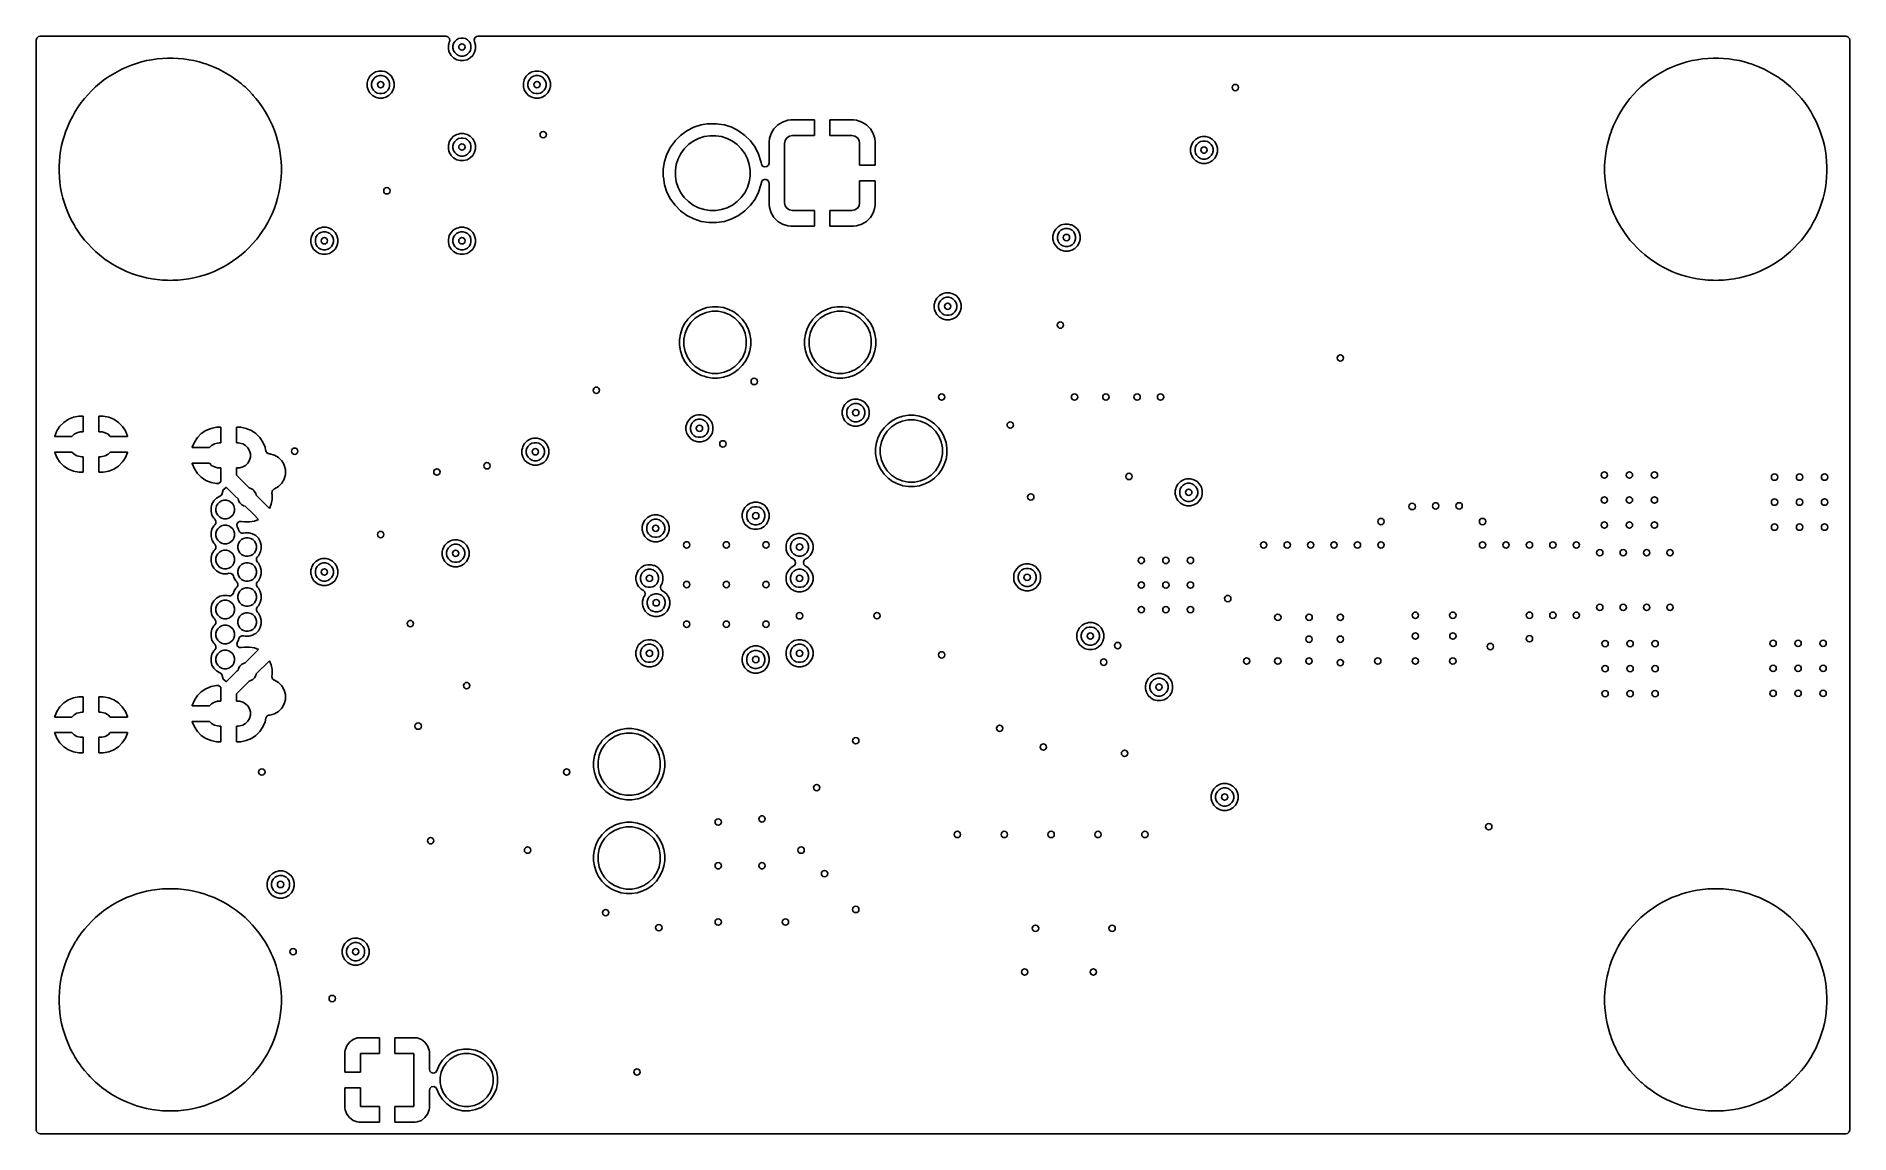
# Model space of a CAD drawing. Header units: inches. Extents: x 5.14 to 7.42, y -4.57 to -3.18.
import ezdxf

# ---------------------------------------------------------------- set-up
doc = ezdxf.new("R2010")
doc.units = ezdxf.units.IN
doc.header["$MEASUREMENT"] = 0
doc.layers.add('In1.Cu', color=91, linetype='CONTINUOUS', true_color=0x7fc87f)

msp = doc.modelspace()

# ---------------------------------------------------------------- linework, layer by layer
at = {"layer": 'In1.Cu', "linetype": 'CONTINUOUS'}
for p, q in [((5.1406, -3.1878), (5.1414, -3.1851)), ((5.1406, -3.3471), (5.1406, -3.1878)), ((5.1414, -3.1851), (5.1435, -3.1833)), ((5.1435, -3.1833), (5.1455, -3.1829)), ((5.1455, -3.1829), (5.6564, -3.1829)), ((5.6564, -3.1829), (5.6591, -3.1837)), ((5.6591, -3.1837), (5.6609, -3.1857)), ((5.6601, -3.1928), (5.6597, -3.1943)), ((5.6597, -3.1943), (5.6597, -3.1988)), ((5.6608, -3.1899), (5.6601, -3.1928)), ((5.661, -3.1897), (5.6608, -3.1899)), ((5.6609, -3.1857), (5.6613, -3.1885)), ((5.6613, -3.1885), (5.6609, -3.1896)), ((5.6609, -3.1896), (5.661, -3.1897)), ((5.6653, -3.195), (5.6661, -3.1921)), ((5.6653, -3.198), (5.6653, -3.195)), ((5.6661, -3.1921), (5.6676, -3.1895)), ((5.6676, -3.1895), (5.6697, -3.1874)), ((5.6697, -3.1874), (5.6723, -3.1859)), ((5.6723, -3.1859), (5.6752, -3.1851)), ((5.6752, -3.1851), (5.6782, -3.1851)), ((5.6782, -3.1851), (5.6811, -3.1859)), ((5.6811, -3.1859), (5.6837, -3.1874)), ((5.6837, -3.1874), (5.6858, -3.1895)), ((5.6858, -3.1895), (5.6873, -3.1921)), ((5.6873, -3.1921), (5.6881, -3.195)), ((5.6881, -3.195), (5.6881, -3.198)), ((5.6921, -3.1875), (5.693, -3.1849)), ((5.6926, -3.1896), (5.6921, -3.1875)), ((5.6924, -3.1897), (5.6926, -3.1896)), ((5.6926, -3.1899), (5.6924, -3.1897)), ((5.6937, -3.1943), (5.6926, -3.1899)), ((5.6926, -3.1899), (5.6926, -3.1899)), ((5.693, -3.1849), (5.6951, -3.1832)), ((5.6937, -3.1988), (5.6937, -3.1943)), ((5.6951, -3.1832), (5.6969, -3.1829)), ((5.6969, -3.1829), (7.4197, -3.1829)), ((7.4197, -3.1829), (7.4223, -3.1837)), ((7.4223, -3.1837), (7.4241, -3.1857)), ((7.4241, -3.1857), (7.4246, -3.1878)), ((7.4246, -3.1878), (7.4246, -4.5608)), ((5.2604, -3.2193), (5.2543, -3.2217)), ((5.2629, -3.2184), (5.2604, -3.2193)), ((5.2604, -3.2193), (5.2604, -3.2193)), ((5.2604, -3.2193), (5.2604, -3.2193)), ((5.2604, -3.2193), (5.2604, -3.2193)), ((5.2667, -3.2171), (5.2629, -3.2184)), ((5.2731, -3.2152), (5.2667, -3.2171)), ((5.2796, -3.2136), (5.2731, -3.2152)), ((5.2862, -3.2124), (5.2796, -3.2136)), ((5.2928, -3.2114), (5.2862, -3.2124)), ((5.2862, -3.2124), (5.2862, -3.2124)), ((5.2994, -3.2108), (5.2928, -3.2114)), ((5.2928, -3.2114), (5.2928, -3.2114)), ((5.2928, -3.2114), (5.2928, -3.2114)), ((5.2928, -3.2114), (5.2928, -3.2114)), ((5.2928, -3.2114), (5.2928, -3.2114)), ((5.306, -3.2105), (5.2994, -3.2108)), ((5.2994, -3.2108), (5.2994, -3.2108)), ((5.2994, -3.2108), (5.2994, -3.2108)), ((5.2994, -3.2108), (5.2994, -3.2108)), ((5.3127, -3.2105), (5.306, -3.2105)), ((5.3194, -3.2108), (5.3127, -3.2105)), ((5.326, -3.2114), (5.3194, -3.2108)), ((5.3194, -3.2108), (5.3194, -3.2108)), ((5.3194, -3.2108), (5.3194, -3.2108)), ((5.3194, -3.2108), (5.3194, -3.2108)), ((5.3326, -3.2124), (5.326, -3.2114)), ((5.326, -3.2114), (5.326, -3.2114)), ((5.326, -3.2114), (5.326, -3.2114)), ((5.326, -3.2114), (5.326, -3.2114)), ((5.326, -3.2114), (5.326, -3.2114)), ((5.3391, -3.2136), (5.3326, -3.2124)), ((5.3326, -3.2124), (5.3326, -3.2124)), ((5.3326, -3.2124), (5.3326, -3.2124)), ((5.3326, -3.2124), (5.3326, -3.2124)), ((5.3326, -3.2124), (5.3326, -3.2124)), ((5.3456, -3.2152), (5.3391, -3.2136)), ((5.352, -3.2171), (5.3456, -3.2152)), ((5.3456, -3.2152), (5.3456, -3.2152)), ((5.3541, -3.2178), (5.352, -3.2171)), ((5.3583, -3.2193), (5.3541, -3.2178)), ((5.3645, -3.2217), (5.3583, -3.2193)), ((5.3583, -3.2193), (5.3583, -3.2193)), ((5.3583, -3.2193), (5.3583, -3.2193)), ((5.6597, -3.1988), (5.6604, -3.2016)), ((5.6604, -3.2016), (5.6608, -3.2031)), ((5.6608, -3.2031), (5.6608, -3.2031)), ((5.6608, -3.2031), (5.6631, -3.207)), ((5.6631, -3.207), (5.6631, -3.207)), ((5.6631, -3.207), (5.6631, -3.207)), ((5.6631, -3.207), (5.6662, -3.2101)), ((5.6661, -3.2009), (5.6653, -3.198)), ((5.6676, -3.2035), (5.6661, -3.2009)), ((5.6662, -3.2101), (5.6662, -3.2101)), ((5.6662, -3.2101), (5.6662, -3.2101)), ((5.6662, -3.2101), (5.6701, -3.2124)), ((5.6697, -3.2056), (5.6676, -3.2035)), ((5.6723, -3.2071), (5.6697, -3.2056)), ((5.6701, -3.2124), (5.6701, -3.2124)), ((5.6701, -3.2124), (5.6745, -3.2135)), ((5.6752, -3.2079), (5.6723, -3.2071)), ((5.6745, -3.2135), (5.6745, -3.2135)), ((5.6745, -3.2135), (5.6789, -3.2135)), ((5.6782, -3.2079), (5.6752, -3.2079)), ((5.6811, -3.2071), (5.6782, -3.2079)), ((5.6789, -3.2135), (5.6833, -3.2124)), ((5.6789, -3.2135), (5.6789, -3.2135)), ((5.6837, -3.2056), (5.6811, -3.2071)), ((5.6833, -3.2124), (5.6871, -3.2101)), ((5.6858, -3.2035), (5.6837, -3.2056)), ((5.6873, -3.2009), (5.6858, -3.2035)), ((5.6871, -3.2101), (5.6903, -3.207)), ((5.6881, -3.198), (5.6873, -3.2009)), ((5.6903, -3.207), (5.6926, -3.2031)), ((5.6926, -3.2031), (5.6937, -3.1988)), ((7.2069, -3.2193), (7.2007, -3.2217)), ((7.2094, -3.2184), (7.2069, -3.2193)), ((7.2069, -3.2193), (7.2069, -3.2193)), ((7.2069, -3.2193), (7.2069, -3.2193)), ((7.2069, -3.2193), (7.2069, -3.2193)), ((7.2132, -3.2171), (7.2094, -3.2184)), ((7.2196, -3.2152), (7.2132, -3.2171)), ((7.2261, -3.2136), (7.2196, -3.2152)), ((7.2326, -3.2124), (7.2261, -3.2136)), ((7.2392, -3.2114), (7.2326, -3.2124)), ((7.2326, -3.2124), (7.2326, -3.2124)), ((7.2458, -3.2108), (7.2392, -3.2114)), ((7.2392, -3.2114), (7.2392, -3.2114)), ((7.2392, -3.2114), (7.2392, -3.2114)), ((7.2392, -3.2114), (7.2392, -3.2114)), ((7.2392, -3.2114), (7.2392, -3.2114)), ((7.2525, -3.2105), (7.2458, -3.2108)), ((7.2458, -3.2108), (7.2458, -3.2108)), ((7.2458, -3.2108), (7.2458, -3.2108)), ((7.2458, -3.2108), (7.2458, -3.2108)), ((7.2592, -3.2105), (7.2525, -3.2105)), ((7.2658, -3.2108), (7.2592, -3.2105)), ((7.2724, -3.2114), (7.2658, -3.2108)), ((7.2658, -3.2108), (7.2658, -3.2108)), ((7.2658, -3.2108), (7.2658, -3.2108)), ((7.2658, -3.2108), (7.2658, -3.2108)), ((7.279, -3.2124), (7.2724, -3.2114)), ((7.2724, -3.2114), (7.2724, -3.2114)), ((7.2724, -3.2114), (7.2724, -3.2114)), ((7.2724, -3.2114), (7.2724, -3.2114)), ((7.2724, -3.2114), (7.2724, -3.2114)), ((7.2856, -3.2136), (7.279, -3.2124)), ((7.279, -3.2124), (7.279, -3.2124)), ((7.279, -3.2124), (7.279, -3.2124)), ((7.279, -3.2124), (7.279, -3.2124)), ((7.279, -3.2124), (7.279, -3.2124)), ((7.2921, -3.2152), (7.2856, -3.2136)), ((7.2985, -3.2171), (7.2921, -3.2152)), ((7.2921, -3.2152), (7.2921, -3.2152)), ((7.3006, -3.2178), (7.2985, -3.2171)), ((7.3048, -3.2193), (7.3006, -3.2178)), ((7.3109, -3.2217), (7.3048, -3.2193)), ((7.3048, -3.2193), (7.3048, -3.2193)), ((7.3048, -3.2193), (7.3048, -3.2193)), ((5.2202, -3.2425), (5.2152, -3.2468)), ((5.2255, -3.2384), (5.2202, -3.2425)), ((5.2202, -3.2425), (5.2202, -3.2425)), ((5.2309, -3.2345), (5.2255, -3.2384)), ((5.2255, -3.2384), (5.2255, -3.2384)), ((5.2365, -3.2309), (5.2309, -3.2345)), ((5.2309, -3.2345), (5.2309, -3.2345)), ((5.2423, -3.2276), (5.2365, -3.2309)), ((5.2365, -3.2309), (5.2365, -3.2309)), ((5.2482, -3.2245), (5.2423, -3.2276)), ((5.2423, -3.2276), (5.2423, -3.2276)), ((5.2543, -3.2217), (5.2482, -3.2245)), ((5.3706, -3.2245), (5.3645, -3.2217)), ((5.3765, -3.2276), (5.3706, -3.2245)), ((5.3823, -3.2309), (5.3765, -3.2276)), ((5.3765, -3.2276), (5.3765, -3.2276)), ((5.3765, -3.2276), (5.3765, -3.2276)), ((5.3879, -3.2345), (5.3823, -3.2309)), ((5.3823, -3.2309), (5.3823, -3.2309)), ((5.3916, -3.2372), (5.3879, -3.2345)), ((5.3879, -3.2345), (5.3879, -3.2345)), ((5.3933, -3.2384), (5.3916, -3.2372)), ((5.3973, -3.2415), (5.3933, -3.2384)), ((5.3933, -3.2384), (5.3933, -3.2384)), ((5.3933, -3.2384), (5.3933, -3.2384)), ((5.3985, -3.2425), (5.3973, -3.2415)), ((5.4013, -3.2449), (5.3985, -3.2425)), ((5.5582, -3.2384), (5.5573, -3.2415)), ((5.5573, -3.2415), (5.5573, -3.246)), ((5.5585, -3.2372), (5.5582, -3.2384)), ((5.5607, -3.2333), (5.5585, -3.2372)), ((5.5585, -3.2372), (5.5585, -3.2372)), ((5.5639, -3.2301), (5.5607, -3.2333)), ((5.5607, -3.2333), (5.5607, -3.2333)), ((5.5629, -3.2423), (5.5637, -3.2394)), ((5.5629, -3.2453), (5.5629, -3.2423)), ((5.5637, -3.2394), (5.5652, -3.2368)), ((5.5678, -3.2279), (5.5639, -3.2301)), ((5.5639, -3.2301), (5.5639, -3.2301)), ((5.5652, -3.2368), (5.5673, -3.2346)), ((5.5673, -3.2346), (5.5699, -3.2331)), ((5.5699, -3.2273), (5.5678, -3.2279)), ((5.5678, -3.2279), (5.5678, -3.2279)), ((5.5721, -3.2267), (5.5699, -3.2273)), ((5.5699, -3.2331), (5.5728, -3.2324)), ((5.5766, -3.2267), (5.5721, -3.2267)), ((5.5728, -3.2324), (5.5758, -3.2324)), ((5.5758, -3.2324), (5.5787, -3.2331)), ((5.5795, -3.2275), (5.5766, -3.2267)), ((5.5787, -3.2331), (5.5813, -3.2346)), ((5.5809, -3.2279), (5.5795, -3.2275)), ((5.5848, -3.2301), (5.5809, -3.2279)), ((5.5809, -3.2279), (5.5809, -3.2279)), ((5.5813, -3.2346), (5.5835, -3.2368)), ((5.5835, -3.2368), (5.585, -3.2394)), ((5.5879, -3.2333), (5.5848, -3.2301)), ((5.5848, -3.2301), (5.5848, -3.2301)), ((5.585, -3.2394), (5.5857, -3.2423)), ((5.5857, -3.2423), (5.5857, -3.2453)), ((5.5879, -3.2333), (5.5879, -3.2333)), ((5.5886, -3.2345), (5.5879, -3.2333)), ((5.5902, -3.2372), (5.5886, -3.2345)), ((5.5914, -3.2415), (5.5902, -3.2372)), ((5.5914, -3.246), (5.5914, -3.2415)), ((5.755, -3.2384), (5.7542, -3.2415)), ((5.7542, -3.2415), (5.7542, -3.246)), ((5.7553, -3.2372), (5.755, -3.2384)), ((5.7576, -3.2333), (5.7553, -3.2372)), ((5.7553, -3.2372), (5.7553, -3.2372)), ((5.7607, -3.2301), (5.7576, -3.2333)), ((5.7576, -3.2333), (5.7576, -3.2333)), ((5.7598, -3.2423), (5.7606, -3.2394)), ((5.7598, -3.2453), (5.7598, -3.2423)), ((5.7606, -3.2394), (5.7621, -3.2368)), ((5.7646, -3.2279), (5.7607, -3.2301)), ((5.7607, -3.2301), (5.7607, -3.2301)), ((5.7621, -3.2368), (5.7642, -3.2346)), ((5.7642, -3.2346), (5.7668, -3.2331)), ((5.7668, -3.2273), (5.7646, -3.2279)), ((5.7646, -3.2279), (5.7646, -3.2279)), ((5.7689, -3.2267), (5.7668, -3.2273)), ((5.7668, -3.2331), (5.7697, -3.2324)), ((5.7734, -3.2267), (5.7689, -3.2267)), ((5.7697, -3.2324), (5.7727, -3.2324)), ((5.7727, -3.2324), (5.7756, -3.2331)), ((5.7763, -3.2275), (5.7734, -3.2267)), ((5.7756, -3.2331), (5.7782, -3.2346)), ((5.7778, -3.2279), (5.7763, -3.2275)), ((5.7816, -3.2301), (5.7778, -3.2279)), ((5.7778, -3.2279), (5.7778, -3.2279)), ((5.7782, -3.2346), (5.7803, -3.2368)), ((5.7803, -3.2368), (5.7818, -3.2394)), ((5.7848, -3.2333), (5.7816, -3.2301)), ((5.7816, -3.2301), (5.7816, -3.2301)), ((5.7818, -3.2394), (5.7826, -3.2423)), ((5.7826, -3.2423), (5.7826, -3.2453)), ((5.7855, -3.2345), (5.7848, -3.2333)), ((5.7848, -3.2333), (5.7848, -3.2333)), ((5.787, -3.2372), (5.7855, -3.2345)), ((5.7882, -3.2415), (5.787, -3.2372)), ((5.7882, -3.246), (5.7882, -3.2415)), ((7.1667, -3.2425), (7.1616, -3.2468)), ((7.1719, -3.2384), (7.1667, -3.2425)), ((7.1667, -3.2425), (7.1667, -3.2425)), ((7.1773, -3.2345), (7.1719, -3.2384)), ((7.1719, -3.2384), (7.1719, -3.2384)), ((7.1829, -3.2309), (7.1773, -3.2345)), ((7.1773, -3.2345), (7.1773, -3.2345)), ((7.1887, -3.2276), (7.1829, -3.2309)), ((7.1829, -3.2309), (7.1829, -3.2309)), ((7.1946, -3.2245), (7.1887, -3.2276)), ((7.1887, -3.2276), (7.1887, -3.2276)), ((7.2007, -3.2217), (7.1946, -3.2245)), ((7.317, -3.2245), (7.3109, -3.2217)), ((7.3229, -3.2276), (7.317, -3.2245)), ((7.3287, -3.2309), (7.3229, -3.2276)), ((7.3229, -3.2276), (7.3229, -3.2276)), ((7.3229, -3.2276), (7.3229, -3.2276)), ((7.3343, -3.2345), (7.3287, -3.2309)), ((7.3287, -3.2309), (7.3287, -3.2309)), ((7.3381, -3.2372), (7.3343, -3.2345)), ((7.3343, -3.2345), (7.3343, -3.2345)), ((7.3397, -3.2384), (7.3381, -3.2372)), ((7.345, -3.2425), (7.3397, -3.2384)), ((7.3397, -3.2384), (7.3397, -3.2384)), ((7.3397, -3.2384), (7.3397, -3.2384)), ((7.35, -3.2468), (7.345, -3.2425)), ((7.345, -3.2425), (7.345, -3.2425)), ((5.2014, -3.2613), (5.1973, -3.2665)), ((5.2058, -3.2563), (5.2014, -3.2613)), ((5.2014, -3.2613), (5.2014, -3.2613)), ((5.2104, -3.2514), (5.2058, -3.2563)), ((5.2058, -3.2563), (5.2058, -3.2563)), ((5.2152, -3.2468), (5.2104, -3.2514)), ((5.2152, -3.2468), (5.2152, -3.2468)), ((5.4036, -3.2468), (5.4013, -3.2449)), ((5.4013, -3.2449), (5.4013, -3.2449)), ((5.4084, -3.2514), (5.4036, -3.2468)), ((5.4036, -3.2468), (5.4036, -3.2468)), ((5.413, -3.2563), (5.4084, -3.2514)), ((5.4139, -3.2574), (5.413, -3.2563)), ((5.413, -3.2563), (5.413, -3.2563)), ((5.4173, -3.2613), (5.4139, -3.2574)), ((5.4215, -3.2665), (5.4173, -3.2613)), ((5.4173, -3.2613), (5.4173, -3.2613)), ((5.5573, -3.246), (5.5575, -3.2468)), ((5.5575, -3.2468), (5.5585, -3.2503)), ((5.5585, -3.2503), (5.5585, -3.2503)), ((5.5585, -3.2503), (5.5607, -3.2542)), ((5.5607, -3.2542), (5.5607, -3.2542)), ((5.5607, -3.2542), (5.5607, -3.2542)), ((5.5607, -3.2542), (5.5639, -3.2574)), ((5.5637, -3.2482), (5.5629, -3.2453)), ((5.5652, -3.2508), (5.5637, -3.2482)), ((5.5639, -3.2574), (5.5639, -3.2574)), ((5.5639, -3.2574), (5.5639, -3.2574)), ((5.5639, -3.2574), (5.5678, -3.2596)), ((5.5673, -3.2529), (5.5652, -3.2508)), ((5.5699, -3.2544), (5.5673, -3.2529)), ((5.5678, -3.2596), (5.5678, -3.2596)), ((5.5678, -3.2596), (5.5721, -3.2608)), ((5.5728, -3.2552), (5.5699, -3.2544)), ((5.5721, -3.2608), (5.5721, -3.2608)), ((5.5721, -3.2608), (5.5766, -3.2608)), ((5.5758, -3.2552), (5.5728, -3.2552)), ((5.5787, -3.2544), (5.5758, -3.2552)), ((5.5766, -3.2608), (5.5809, -3.2596)), ((5.5766, -3.2608), (5.5766, -3.2608)), ((5.5813, -3.2529), (5.5787, -3.2544)), ((5.5809, -3.2596), (5.5848, -3.2574)), ((5.5835, -3.2508), (5.5813, -3.2529)), ((5.585, -3.2482), (5.5835, -3.2508)), ((5.5848, -3.2574), (5.5879, -3.2542)), ((5.5857, -3.2453), (5.585, -3.2482)), ((5.5879, -3.2542), (5.5902, -3.2503)), ((5.5902, -3.2503), (5.5914, -3.246)), ((5.7542, -3.246), (5.7544, -3.2468)), ((5.7544, -3.2468), (5.7553, -3.2503)), ((5.7553, -3.2503), (5.7553, -3.2503)), ((5.7553, -3.2503), (5.7576, -3.2542)), ((5.7576, -3.2542), (5.7576, -3.2542)), ((5.7576, -3.2542), (5.7576, -3.2542)), ((5.7576, -3.2542), (5.7607, -3.2574)), ((5.7606, -3.2482), (5.7598, -3.2453)), ((5.7621, -3.2508), (5.7606, -3.2482)), ((5.7607, -3.2574), (5.7607, -3.2574)), ((5.7607, -3.2574), (5.7607, -3.2574)), ((5.7607, -3.2574), (5.7646, -3.2596)), ((5.7642, -3.2529), (5.7621, -3.2508)), ((5.7668, -3.2544), (5.7642, -3.2529)), ((5.7646, -3.2596), (5.7646, -3.2596)), ((5.7646, -3.2596), (5.7689, -3.2608)), ((5.7697, -3.2552), (5.7668, -3.2544)), ((5.7689, -3.2608), (5.7689, -3.2608)), ((5.7689, -3.2608), (5.7734, -3.2608)), ((5.7727, -3.2552), (5.7697, -3.2552)), ((5.7756, -3.2544), (5.7727, -3.2552)), ((5.7734, -3.2608), (5.7778, -3.2596)), ((5.7734, -3.2608), (5.7734, -3.2608)), ((5.7782, -3.2529), (5.7756, -3.2544)), ((5.7778, -3.2596), (5.7816, -3.2574)), ((5.7803, -3.2508), (5.7782, -3.2529)), ((5.7818, -3.2482), (5.7803, -3.2508)), ((5.7816, -3.2574), (5.7848, -3.2542)), ((5.7826, -3.2453), (5.7818, -3.2482)), ((5.7848, -3.2542), (5.787, -3.2503)), ((5.787, -3.2503), (5.7882, -3.246)), ((7.1478, -3.2613), (7.1437, -3.2665)), ((7.1478, -3.2613), (7.1478, -3.2613)), ((7.1522, -3.2563), (7.1478, -3.2613)), ((7.1568, -3.2514), (7.1522, -3.2563)), ((7.1522, -3.2563), (7.1522, -3.2563)), ((7.1616, -3.2468), (7.1568, -3.2514)), ((7.1616, -3.2468), (7.1616, -3.2468)), ((7.3548, -3.2514), (7.35, -3.2468)), ((7.35, -3.2468), (7.35, -3.2468)), ((7.3594, -3.2563), (7.3548, -3.2514)), ((7.3604, -3.2574), (7.3594, -3.2563)), ((7.3594, -3.2563), (7.3594, -3.2563)), ((7.3638, -3.2613), (7.3604, -3.2574)), ((7.3679, -3.2665), (7.3638, -3.2613)), ((7.3638, -3.2613), (7.3638, -3.2613)), ((5.1865, -3.2834), (5.1834, -3.2893)), ((5.1898, -3.2776), (5.1865, -3.2834)), ((5.1865, -3.2834), (5.1865, -3.2834)), ((5.1934, -3.272), (5.1898, -3.2776)), ((5.1898, -3.2776), (5.1898, -3.2776)), ((5.1973, -3.2665), (5.1934, -3.272)), ((5.1934, -3.272), (5.1934, -3.272)), ((5.1973, -3.2665), (5.1973, -3.2665)), ((5.4253, -3.272), (5.4215, -3.2665)), ((5.4215, -3.2665), (5.4215, -3.2665)), ((5.4215, -3.2665), (5.4215, -3.2665)), ((5.4215, -3.2665), (5.4215, -3.2665)), ((5.4289, -3.2776), (5.4253, -3.272)), ((5.4253, -3.272), (5.4253, -3.272)), ((5.4253, -3.272), (5.4253, -3.272)), ((5.4323, -3.2834), (5.4289, -3.2776)), ((5.4353, -3.2893), (5.4323, -3.2834)), ((5.4323, -3.2834), (5.4323, -3.2834)), ((6.087, -3.2888), (6.0804, -3.291)), ((6.091, -3.2884), (6.087, -3.2888)), ((6.087, -3.2888), (6.087, -3.2888)), ((6.1206, -3.2884), (6.091, -3.2884)), ((6.1206, -3.3081), (6.1206, -3.2884)), ((6.1698, -3.2884), (6.1402, -3.2884)), ((6.1402, -3.2884), (6.1402, -3.3081)), ((6.1738, -3.2888), (6.1698, -3.2884)), ((6.1804, -3.291), (6.1738, -3.2888)), ((6.1738, -3.2888), (6.1738, -3.2888)), ((7.1329, -3.2834), (7.1299, -3.2893)), ((7.1363, -3.2776), (7.1329, -3.2834)), ((7.1329, -3.2834), (7.1329, -3.2834)), ((7.1399, -3.272), (7.1363, -3.2776)), ((7.1363, -3.2776), (7.1363, -3.2776)), ((7.1437, -3.2665), (7.1399, -3.272)), ((7.1399, -3.272), (7.1399, -3.272)), ((7.1437, -3.2665), (7.1437, -3.2665)), ((7.3718, -3.272), (7.3679, -3.2665)), ((7.3679, -3.2665), (7.3679, -3.2665)), ((7.3679, -3.2665), (7.3679, -3.2665)), ((7.3679, -3.2665), (7.3679, -3.2665)), ((7.3754, -3.2776), (7.3718, -3.272)), ((7.3718, -3.272), (7.3718, -3.272)), ((7.3718, -3.272), (7.3718, -3.272)), ((7.3787, -3.2834), (7.3754, -3.2776)), ((7.3818, -3.2893), (7.3787, -3.2834)), ((7.3787, -3.2834), (7.3787, -3.2834)), ((5.176, -3.3078), (5.1741, -3.3142)), ((5.178, -3.3021), (5.176, -3.3078)), ((5.1782, -3.3015), (5.178, -3.3021)), ((5.1807, -3.2953), (5.1782, -3.3015)), ((5.1782, -3.3015), (5.1782, -3.3015)), ((5.1782, -3.3015), (5.1782, -3.3015)), ((5.1834, -3.2893), (5.1807, -3.2953)), ((5.4381, -3.2953), (5.4353, -3.2893)), ((5.4353, -3.2893), (5.4353, -3.2893)), ((5.4353, -3.2893), (5.4353, -3.2893)), ((5.4406, -3.3015), (5.4381, -3.2953)), ((5.4427, -3.3078), (5.4406, -3.3015)), ((5.4446, -3.3142), (5.4427, -3.3078)), ((5.6662, -3.3089), (5.6631, -3.312)), ((5.6701, -3.3066), (5.6662, -3.3089)), ((5.6662, -3.3089), (5.6662, -3.3089)), ((5.6723, -3.3061), (5.6701, -3.3066)), ((5.6701, -3.3066), (5.6701, -3.3066)), ((5.6745, -3.3055), (5.6723, -3.3061)), ((5.6723, -3.3119), (5.6752, -3.3111)), ((5.6789, -3.3055), (5.6745, -3.3055)), ((5.6752, -3.3111), (5.6782, -3.3111)), ((5.6782, -3.3111), (5.6811, -3.3119)), ((5.6818, -3.3063), (5.6789, -3.3055)), ((5.6833, -3.3066), (5.6818, -3.3063)), ((5.6871, -3.3089), (5.6833, -3.3066)), ((5.6833, -3.3066), (5.6833, -3.3066)), ((5.6903, -3.312), (5.6871, -3.3089)), ((5.6871, -3.3089), (5.6871, -3.3089)), ((5.952, -3.3078), (5.9451, -3.3148)), ((5.9554, -3.3054), (5.952, -3.3078)), ((5.952, -3.3078), (5.952, -3.3078)), ((5.952, -3.3078), (5.952, -3.3078)), ((5.96, -3.3021), (5.9554, -3.3054)), ((5.9687, -3.2976), (5.96, -3.3021)), ((5.9679, -3.3151), (5.9745, -3.3117)), ((5.978, -3.2946), (5.9687, -3.2976)), ((5.9745, -3.3117), (5.9816, -3.3094)), ((5.9855, -3.2934), (5.978, -3.2946)), ((5.9816, -3.3094), (5.9889, -3.3082)), ((5.9877, -3.2931), (5.9855, -3.2934)), ((5.9975, -3.2931), (5.9877, -3.2931)), ((5.9889, -3.3082), (5.9963, -3.3082)), ((5.9963, -3.3082), (6.0036, -3.3094)), ((6.0004, -3.2935), (5.9975, -3.2931)), ((6.0072, -3.2946), (6.0004, -3.2935)), ((6.0036, -3.3094), (6.0107, -3.3117)), ((6.0165, -3.2976), (6.0072, -3.2946)), ((6.0072, -3.2946), (6.0072, -3.2946)), ((6.0072, -3.2946), (6.0072, -3.2946)), ((6.0107, -3.3117), (6.0173, -3.3151)), ((6.0252, -3.3021), (6.0165, -3.2976)), ((6.0332, -3.3078), (6.0252, -3.3021)), ((6.0401, -3.3148), (6.0332, -3.3078)), ((6.066, -3.3054), (6.0639, -3.3119)), ((6.0697, -3.2995), (6.066, -3.3054)), ((6.066, -3.3054), (6.066, -3.3054)), ((6.0746, -3.2946), (6.0697, -3.2995)), ((6.0804, -3.291), (6.0746, -3.2946)), ((6.0804, -3.291), (6.0804, -3.291)), ((6.0839, -3.3142), (6.086, -3.311)), ((6.086, -3.311), (6.0892, -3.3088)), ((6.0892, -3.3088), (6.093, -3.3081)), ((6.093, -3.3081), (6.1206, -3.3081)), ((6.1402, -3.3081), (6.1678, -3.3081)), ((6.1678, -3.3081), (6.1716, -3.3088)), ((6.1716, -3.3088), (6.1748, -3.311)), ((6.1748, -3.311), (6.1769, -3.3142)), ((6.1862, -3.2946), (6.1804, -3.291)), ((6.1804, -3.291), (6.1804, -3.291)), ((6.1911, -3.2995), (6.1862, -3.2946)), ((6.1947, -3.3054), (6.1911, -3.2995)), ((6.1969, -3.3119), (6.1947, -3.3054)), ((6.1947, -3.3054), (6.1947, -3.3054)), ((6.6048, -3.3104), (6.6009, -3.3127)), ((6.607, -3.3098), (6.6048, -3.3104)), ((6.6048, -3.3104), (6.6048, -3.3104)), ((6.6091, -3.3093), (6.607, -3.3098)), ((6.6136, -3.3093), (6.6091, -3.3093)), ((6.6165, -3.31), (6.6136, -3.3093)), ((6.6179, -3.3104), (6.6165, -3.31)), ((6.6218, -3.3127), (6.6179, -3.3104)), ((6.6179, -3.3104), (6.6179, -3.3104)), ((7.1225, -3.3078), (7.1206, -3.3142)), ((7.1244, -3.3021), (7.1225, -3.3078)), ((7.1246, -3.3015), (7.1244, -3.3021)), ((7.1271, -3.2953), (7.1246, -3.3015)), ((7.1246, -3.3015), (7.1246, -3.3015)), ((7.1246, -3.3015), (7.1246, -3.3015)), ((7.1299, -3.2893), (7.1271, -3.2953)), ((7.3845, -3.2953), (7.3818, -3.2893)), ((7.3818, -3.2893), (7.3818, -3.2893)), ((7.3818, -3.2893), (7.3818, -3.2893)), ((7.387, -3.3015), (7.3845, -3.2953)), ((7.3892, -3.3078), (7.387, -3.3015)), ((7.3911, -3.3142), (7.3892, -3.3078)), ((5.1703, -3.3338), (5.1697, -3.3405)), ((5.1713, -3.3272), (5.1703, -3.3338)), ((5.1703, -3.3338), (5.1703, -3.3338)), ((5.1726, -3.3207), (5.1713, -3.3272)), ((5.1713, -3.3272), (5.1713, -3.3272)), ((5.1741, -3.3142), (5.1726, -3.3207)), ((5.4461, -3.3203), (5.4446, -3.3142)), ((5.4462, -3.3207), (5.4461, -3.3203)), ((5.4462, -3.3209), (5.4462, -3.3207)), ((5.447, -3.3247), (5.4462, -3.3209)), ((5.4475, -3.3272), (5.447, -3.3247)), ((5.4484, -3.3338), (5.4475, -3.3272)), ((5.449, -3.3405), (5.4484, -3.3338)), ((5.6601, -3.3188), (5.6597, -3.3203)), ((5.6597, -3.3203), (5.6597, -3.3247)), ((5.6597, -3.3247), (5.6604, -3.3276)), ((5.6608, -3.3159), (5.6601, -3.3188)), ((5.6604, -3.3276), (5.6608, -3.3291)), ((5.6631, -3.312), (5.6608, -3.3159)), ((5.6608, -3.3159), (5.6608, -3.3159)), ((5.6608, -3.3291), (5.6608, -3.3291)), ((5.6608, -3.3291), (5.6631, -3.333)), ((5.6631, -3.312), (5.6631, -3.312)), ((5.6631, -3.333), (5.6631, -3.333)), ((5.6631, -3.333), (5.6631, -3.333)), ((5.6631, -3.333), (5.6662, -3.3361)), ((5.6653, -3.321), (5.6661, -3.3181)), ((5.6653, -3.324), (5.6653, -3.321)), ((5.6661, -3.3269), (5.6653, -3.324)), ((5.6661, -3.3181), (5.6676, -3.3155)), ((5.6676, -3.3295), (5.6661, -3.3269)), ((5.6676, -3.3155), (5.6697, -3.3134)), ((5.6697, -3.3316), (5.6676, -3.3295)), ((5.6697, -3.3134), (5.6723, -3.3119)), ((5.6723, -3.3331), (5.6697, -3.3316)), ((5.6752, -3.3339), (5.6723, -3.3331)), ((5.6782, -3.3339), (5.6752, -3.3339)), ((5.6811, -3.3331), (5.6782, -3.3339)), ((5.6811, -3.3119), (5.6837, -3.3134)), ((5.6837, -3.3316), (5.6811, -3.3331)), ((5.6837, -3.3134), (5.6858, -3.3155)), ((5.6858, -3.3295), (5.6837, -3.3316)), ((5.6858, -3.3155), (5.6873, -3.3181)), ((5.6873, -3.3269), (5.6858, -3.3295)), ((5.6871, -3.3361), (5.6903, -3.333)), ((5.6873, -3.3181), (5.6881, -3.321)), ((5.6881, -3.324), (5.6873, -3.3269)), ((5.6881, -3.321), (5.6881, -3.324)), ((5.6925, -3.3158), (5.6903, -3.312)), ((5.6903, -3.312), (5.6903, -3.312)), ((5.6903, -3.333), (5.6926, -3.3291)), ((5.6926, -3.3159), (5.6925, -3.3158)), ((5.6937, -3.3203), (5.6926, -3.3159)), ((5.6926, -3.3291), (5.6937, -3.3247)), ((5.6937, -3.3247), (5.6937, -3.3203)), ((5.9349, -3.3314), (5.9319, -3.3408)), ((5.9393, -3.3227), (5.9349, -3.3314)), ((5.9443, -3.3159), (5.9393, -3.3227)), ((5.9451, -3.3148), (5.9443, -3.3159)), ((5.9451, -3.3148), (5.9451, -3.3148)), ((5.9451, -3.3148), (5.9451, -3.3148)), ((5.949, -3.3373), (5.9523, -3.3306)), ((5.9523, -3.3306), (5.9567, -3.3247)), ((5.9567, -3.3247), (5.9619, -3.3194)), ((5.9619, -3.3194), (5.9679, -3.3151)), ((6.0173, -3.3151), (6.0233, -3.3194)), ((6.0233, -3.3194), (6.0285, -3.3247)), ((6.0285, -3.3247), (6.0329, -3.3306)), ((6.0329, -3.3306), (6.0362, -3.3373)), ((6.0459, -3.3227), (6.0401, -3.3148)), ((6.0503, -3.3314), (6.0459, -3.3227)), ((6.0533, -3.3408), (6.0503, -3.3314)), ((6.0639, -3.3119), (6.0635, -3.316)), ((6.0635, -3.316), (6.0635, -3.3427)), ((6.0639, -3.3119), (6.0639, -3.3119)), ((6.0831, -3.3179), (6.0839, -3.3142)), ((6.0831, -3.3927), (6.0831, -3.3179)), ((6.1769, -3.3142), (6.1776, -3.3179)), ((6.1776, -3.3179), (6.1776, -3.3455)), ((6.1973, -3.316), (6.1969, -3.3119)), ((6.1969, -3.3119), (6.1969, -3.3119)), ((6.1973, -3.324), (6.1973, -3.316)), ((6.1973, -3.316), (6.1973, -3.316)), ((6.1973, -3.3455), (6.1973, -3.324)), ((6.5954, -3.3203), (6.5944, -3.324)), ((6.5944, -3.324), (6.5944, -3.3285)), ((6.5944, -3.3285), (6.5951, -3.3314)), ((6.5951, -3.3314), (6.5955, -3.3328)), ((6.5955, -3.3197), (6.5954, -3.3203)), ((6.5978, -3.3158), (6.5955, -3.3197)), ((6.5955, -3.3197), (6.5955, -3.3197)), ((6.5955, -3.3328), (6.5955, -3.3328)), ((6.5955, -3.3328), (6.5978, -3.3367)), ((6.6009, -3.3127), (6.5978, -3.3158)), ((6.5978, -3.3158), (6.5978, -3.3158)), ((6.6, -3.3248), (6.6008, -3.3219)), ((6.6, -3.3278), (6.6, -3.3248)), ((6.6008, -3.3307), (6.6, -3.3278)), ((6.6008, -3.3219), (6.6023, -3.3193)), ((6.6023, -3.3333), (6.6008, -3.3307)), ((6.6009, -3.3127), (6.6009, -3.3127)), ((6.6023, -3.3193), (6.6044, -3.3172)), ((6.6044, -3.3354), (6.6023, -3.3333)), ((6.6044, -3.3172), (6.607, -3.3157)), ((6.607, -3.3157), (6.6099, -3.3149)), ((6.6099, -3.3149), (6.6129, -3.3149)), ((6.6129, -3.3149), (6.6158, -3.3157)), ((6.6158, -3.3157), (6.6184, -3.3172)), ((6.6184, -3.3172), (6.6205, -3.3193)), ((6.6205, -3.3333), (6.6184, -3.3354)), ((6.6205, -3.3193), (6.622, -3.3219)), ((6.622, -3.3307), (6.6205, -3.3333)), ((6.625, -3.3158), (6.6218, -3.3127)), ((6.6218, -3.3127), (6.6218, -3.3127)), ((6.622, -3.3219), (6.6228, -3.3248)), ((6.6228, -3.3278), (6.622, -3.3307)), ((6.6228, -3.3248), (6.6228, -3.3278)), ((6.6251, -3.316), (6.625, -3.3158)), ((6.625, -3.3158), (6.625, -3.3158)), ((6.625, -3.3367), (6.6272, -3.3328)), ((6.6272, -3.3197), (6.6251, -3.316)), ((6.6284, -3.324), (6.6272, -3.3197)), ((6.6272, -3.3328), (6.6284, -3.3285)), ((6.6284, -3.3285), (6.6284, -3.324)), ((7.1168, -3.3338), (7.1162, -3.3405)), ((7.1177, -3.3272), (7.1168, -3.3338)), ((7.1168, -3.3338), (7.1168, -3.3338)), ((7.119, -3.3207), (7.1177, -3.3272)), ((7.1177, -3.3272), (7.1177, -3.3272)), ((7.1206, -3.3142), (7.119, -3.3207)), ((7.3926, -3.3207), (7.3911, -3.3142)), ((7.3939, -3.3272), (7.3926, -3.3207)), ((7.3949, -3.3338), (7.3939, -3.3272)), ((7.3955, -3.3405), (7.3949, -3.3338)), ((5.1406, -3.5209), (5.1406, -3.3471)), ((5.1697, -3.3405), (5.1694, -3.3462)), ((5.1694, -3.3462), (5.1694, -3.3471)), ((5.1694, -3.3471), (5.1694, -3.3538)), ((5.1694, -3.3538), (5.1697, -3.3604)), ((5.1697, -3.3405), (5.1697, -3.3405)), ((5.1697, -3.3405), (5.1697, -3.3405)), ((5.1697, -3.3405), (5.1697, -3.3405)), ((5.4494, -3.3471), (5.449, -3.3405)), ((5.449, -3.3604), (5.4494, -3.3538)), ((5.4494, -3.3504), (5.4494, -3.3471)), ((5.4494, -3.3538), (5.4494, -3.3504)), ((5.6662, -3.3361), (5.6662, -3.3361)), ((5.6662, -3.3361), (5.6662, -3.3361)), ((5.6662, -3.3361), (5.6701, -3.3384)), ((5.6701, -3.3384), (5.6701, -3.3384)), ((5.6701, -3.3384), (5.6745, -3.3395)), ((5.6745, -3.3395), (5.6745, -3.3395)), ((5.6745, -3.3395), (5.6789, -3.3395)), ((5.6789, -3.3395), (5.6833, -3.3384)), ((5.6789, -3.3395), (5.6789, -3.3395)), ((5.6833, -3.3384), (5.6871, -3.3361)), ((5.9319, -3.3408), (5.9303, -3.3504)), ((5.9303, -3.3504), (5.9303, -3.3602)), ((5.9455, -3.3516), (5.9467, -3.3443)), ((5.9455, -3.359), (5.9455, -3.3516)), ((5.9467, -3.3443), (5.949, -3.3373)), ((6.0362, -3.3373), (6.0385, -3.3443)), ((6.0385, -3.3443), (6.0397, -3.3516)), ((6.0397, -3.3516), (6.0397, -3.359)), ((6.0535, -3.3421), (6.0533, -3.3408)), ((6.0538, -3.3435), (6.0535, -3.3421)), ((6.0539, -3.3441), (6.0538, -3.3435)), ((6.0554, -3.3464), (6.0539, -3.3441)), ((6.0579, -3.3475), (6.0554, -3.3464)), ((6.0606, -3.3472), (6.0579, -3.3475)), ((6.0627, -3.3454), (6.0606, -3.3472)), ((6.0635, -3.3427), (6.0627, -3.3454)), ((6.1776, -3.3455), (6.1973, -3.3455)), ((6.5978, -3.3367), (6.5978, -3.3367)), ((6.5978, -3.3367), (6.5978, -3.3367)), ((6.5978, -3.3367), (6.6009, -3.3399)), ((6.6009, -3.3399), (6.6009, -3.3399)), ((6.6009, -3.3399), (6.6009, -3.3399)), ((6.6009, -3.3399), (6.6048, -3.3421)), ((6.607, -3.3369), (6.6044, -3.3354)), ((6.6048, -3.3421), (6.6048, -3.3421)), ((6.6048, -3.3421), (6.6091, -3.3433)), ((6.6099, -3.3377), (6.607, -3.3369)), ((6.6091, -3.3433), (6.6091, -3.3433)), ((6.6091, -3.3433), (6.6136, -3.3433)), ((6.6129, -3.3377), (6.6099, -3.3377)), ((6.6158, -3.3369), (6.6129, -3.3377)), ((6.6136, -3.3433), (6.6179, -3.3421)), ((6.6136, -3.3433), (6.6136, -3.3433)), ((6.6184, -3.3354), (6.6158, -3.3369)), ((6.6179, -3.3421), (6.6218, -3.3399)), ((6.6218, -3.3399), (6.625, -3.3367)), ((7.1159, -3.3462), (7.1158, -3.3471)), ((7.1158, -3.3471), (7.1158, -3.3538)), ((7.1158, -3.3538), (7.1162, -3.3604)), ((7.1162, -3.3405), (7.1159, -3.3462)), ((7.1162, -3.3405), (7.1162, -3.3405)), ((7.1162, -3.3405), (7.1162, -3.3405)), ((7.1162, -3.3405), (7.1162, -3.3405)), ((7.3958, -3.3471), (7.3955, -3.3405)), ((7.3955, -3.3604), (7.3958, -3.3538)), ((7.3958, -3.3538), (7.3958, -3.3471)), ((5.1697, -3.3604), (5.1697, -3.3604)), ((5.1697, -3.3604), (5.1703, -3.3671)), ((5.1703, -3.3671), (5.1703, -3.3671)), ((5.1703, -3.3671), (5.1713, -3.3737)), ((5.1713, -3.3737), (5.1713, -3.3737)), ((5.1713, -3.3737), (5.1726, -3.3802)), ((5.1726, -3.3802), (5.1741, -3.3867)), ((5.4446, -3.3867), (5.4462, -3.3802)), ((5.4462, -3.3802), (5.4475, -3.3737)), ((5.4475, -3.3737), (5.4484, -3.3671)), ((5.4484, -3.3671), (5.449, -3.3604)), ((5.9303, -3.3602), (5.9304, -3.3604)), ((5.9304, -3.3604), (5.9319, -3.3699)), ((5.9319, -3.3699), (5.9319, -3.3699)), ((5.9319, -3.3699), (5.9319, -3.3699)), ((5.9319, -3.3699), (5.9349, -3.3792)), ((5.9349, -3.3792), (5.9393, -3.388)), ((5.9467, -3.3664), (5.9455, -3.359)), ((5.949, -3.3734), (5.9467, -3.3664)), ((5.9523, -3.38), (5.949, -3.3734)), ((5.9567, -3.386), (5.9523, -3.38)), ((6.0329, -3.38), (6.0285, -3.386)), ((6.0362, -3.3734), (6.0329, -3.38)), ((6.0385, -3.3664), (6.0362, -3.3734)), ((6.0397, -3.359), (6.0385, -3.3664)), ((6.0459, -3.388), (6.0503, -3.3792)), ((6.0503, -3.3792), (6.0533, -3.3699)), ((6.0533, -3.3699), (6.0538, -3.3672)), ((6.0538, -3.3672), (6.0549, -3.3647)), ((6.0549, -3.3647), (6.0573, -3.3632)), ((6.0573, -3.3632), (6.06, -3.3633)), ((6.06, -3.3633), (6.0623, -3.3648)), ((6.0623, -3.3648), (6.0634, -3.3673)), ((6.0634, -3.3673), (6.0635, -3.368)), ((6.0635, -3.368), (6.0635, -3.3947)), ((6.1973, -3.3652), (6.1776, -3.3652)), ((6.1776, -3.3652), (6.1776, -3.3927)), ((6.1973, -3.3947), (6.1973, -3.3652)), ((7.1162, -3.3604), (7.1162, -3.3604)), ((7.1162, -3.3604), (7.1168, -3.3671)), ((7.1168, -3.3671), (7.1168, -3.3671)), ((7.1168, -3.3671), (7.1177, -3.3737)), ((7.1177, -3.3737), (7.1177, -3.3737)), ((7.1177, -3.3737), (7.119, -3.3802)), ((7.119, -3.3802), (7.1206, -3.3867)), ((7.3911, -3.3867), (7.3926, -3.3802)), ((7.3926, -3.3802), (7.3939, -3.3737)), ((7.3939, -3.3737), (7.3949, -3.3671)), ((7.3949, -3.3671), (7.3955, -3.3604)), ((5.1741, -3.3867), (5.176, -3.3931)), ((5.176, -3.3931), (5.1782, -3.3994)), ((5.1782, -3.3994), (5.1782, -3.3994)), ((5.1782, -3.3994), (5.1782, -3.3994)), ((5.1782, -3.3994), (5.1807, -3.4056)), ((5.4381, -3.4056), (5.4406, -3.3994)), ((5.4406, -3.3994), (5.4427, -3.3931)), ((5.4427, -3.3931), (5.4446, -3.3867)), ((5.9393, -3.388), (5.9451, -3.3959)), ((5.9451, -3.3959), (5.952, -3.4028)), ((5.952, -3.4028), (5.96, -3.4086)), ((5.9619, -3.3913), (5.9567, -3.386)), ((5.9679, -3.3956), (5.9619, -3.3913)), ((5.9745, -3.399), (5.9679, -3.3956)), ((5.9816, -3.4013), (5.9745, -3.399)), ((5.9889, -3.4024), (5.9816, -3.4013)), ((5.9963, -3.4024), (5.9889, -3.4024)), ((6.0036, -3.4013), (5.9963, -3.4024)), ((6.0107, -3.399), (6.0036, -3.4013)), ((6.0173, -3.3956), (6.0107, -3.399)), ((6.0233, -3.3913), (6.0173, -3.3956)), ((6.0285, -3.386), (6.0233, -3.3913)), ((6.0252, -3.4086), (6.0332, -3.4028)), ((6.0332, -3.4028), (6.0401, -3.3959)), ((6.0401, -3.3959), (6.0459, -3.388)), ((6.0635, -3.3947), (6.0639, -3.3987)), ((6.0639, -3.3987), (6.0639, -3.3987)), ((6.0639, -3.3987), (6.066, -3.4053)), ((6.0839, -3.3965), (6.0831, -3.3927)), ((6.086, -3.3997), (6.0839, -3.3965)), ((6.0892, -3.4018), (6.086, -3.3997)), ((6.093, -3.4026), (6.0892, -3.4018)), ((6.1206, -3.4026), (6.093, -3.4026)), ((6.1206, -3.4223), (6.1206, -3.4026)), ((6.1678, -3.4026), (6.1402, -3.4026)), ((6.1402, -3.4026), (6.1402, -3.4223)), ((6.1716, -3.4018), (6.1678, -3.4026)), ((6.1748, -3.3997), (6.1716, -3.4018)), ((6.1769, -3.3965), (6.1748, -3.3997)), ((6.1776, -3.3927), (6.1769, -3.3965)), ((6.1947, -3.4053), (6.1969, -3.3987)), ((6.1969, -3.3987), (6.1973, -3.3947)), ((6.1969, -3.3987), (6.1969, -3.3987)), ((6.1973, -3.3947), (6.1973, -3.3947)), ((7.1206, -3.3867), (7.1225, -3.3931)), ((7.1225, -3.3931), (7.1246, -3.3994)), ((7.1246, -3.3994), (7.1246, -3.3994)), ((7.1246, -3.3994), (7.1246, -3.3994)), ((7.1246, -3.3994), (7.1271, -3.4056)), ((7.3845, -3.4056), (7.387, -3.3994)), ((7.387, -3.3994), (7.3892, -3.3931)), ((7.3892, -3.3931), (7.3911, -3.3867)), ((5.1807, -3.4056), (5.1834, -3.4116)), ((5.1834, -3.4116), (5.1857, -3.4161)), ((5.1857, -3.4161), (5.1865, -3.4176)), ((5.1865, -3.4176), (5.1865, -3.4176)), ((5.1865, -3.4176), (5.189, -3.4219)), ((5.189, -3.4219), (5.1898, -3.4233)), ((5.1898, -3.4233), (5.191, -3.4252)), ((5.191, -3.4252), (5.1934, -3.4289)), ((5.4253, -3.4289), (5.4289, -3.4233)), ((5.4289, -3.4233), (5.4323, -3.4176)), ((5.4323, -3.4176), (5.4353, -3.4116)), ((5.4353, -3.4116), (5.4381, -3.4056)), ((5.4969, -3.4248), (5.493, -3.427)), ((5.4991, -3.4242), (5.4969, -3.4248)), ((5.4969, -3.4248), (5.4969, -3.4248)), ((5.5012, -3.4236), (5.4991, -3.4242)), ((5.5057, -3.4236), (5.5012, -3.4236)), ((5.5086, -3.4244), (5.5057, -3.4236)), ((5.51, -3.4248), (5.5086, -3.4244)), ((5.5139, -3.427), (5.51, -3.4248)), ((5.51, -3.4248), (5.51, -3.4248)), ((5.6701, -3.4248), (5.6662, -3.427)), ((5.6723, -3.4242), (5.6701, -3.4248)), ((5.6701, -3.4248), (5.6701, -3.4248)), ((5.6745, -3.4236), (5.6723, -3.4242)), ((5.6789, -3.4236), (5.6745, -3.4236)), ((5.6818, -3.4244), (5.6789, -3.4236)), ((5.6833, -3.4248), (5.6818, -3.4244)), ((5.6871, -3.427), (5.6833, -3.4248)), ((5.6833, -3.4248), (5.6833, -3.4248)), ((5.96, -3.4086), (5.9687, -3.413)), ((5.9687, -3.413), (5.978, -3.4161)), ((5.978, -3.4161), (5.9877, -3.4176)), ((5.9877, -3.4176), (5.9877, -3.4176)), ((5.9877, -3.4176), (5.9975, -3.4176)), ((5.9975, -3.4176), (6.0072, -3.4161)), ((5.9975, -3.4176), (5.9975, -3.4176)), ((6.0072, -3.4161), (6.0165, -3.413)), ((6.0165, -3.413), (6.0252, -3.4086)), ((6.066, -3.4053), (6.066, -3.4053)), ((6.066, -3.4053), (6.0697, -3.4112)), ((6.0697, -3.4112), (6.0746, -3.4161)), ((6.0746, -3.4161), (6.0804, -3.4197)), ((6.0804, -3.4197), (6.0804, -3.4197)), ((6.0804, -3.4197), (6.087, -3.4219)), ((6.087, -3.4219), (6.087, -3.4219)), ((6.087, -3.4219), (6.091, -3.4223)), ((6.091, -3.4223), (6.091, -3.4223)), ((6.091, -3.4223), (6.1206, -3.4223)), ((6.1402, -3.4223), (6.1698, -3.4223)), ((6.1698, -3.4223), (6.1738, -3.4219)), ((6.1698, -3.4223), (6.1698, -3.4223)), ((6.1738, -3.4219), (6.1804, -3.4197)), ((6.1738, -3.4219), (6.1738, -3.4219)), ((6.1804, -3.4197), (6.1862, -3.4161)), ((6.1804, -3.4197), (6.1804, -3.4197)), ((6.1862, -3.4161), (6.1911, -3.4112)), ((6.1911, -3.4112), (6.1947, -3.4053)), ((6.1947, -3.4053), (6.1947, -3.4053)), ((6.4277, -3.4229), (6.4245, -3.4261)), ((6.4316, -3.4207), (6.4277, -3.4229)), ((6.4277, -3.4229), (6.4277, -3.4229)), ((6.4311, -3.4274), (6.4337, -3.4259)), ((6.4337, -3.4201), (6.4316, -3.4207)), ((6.4316, -3.4207), (6.4316, -3.4207)), ((6.4359, -3.4195), (6.4337, -3.4201)), ((6.4337, -3.4259), (6.4366, -3.4251)), ((6.4404, -3.4195), (6.4359, -3.4195)), ((6.4366, -3.4251), (6.4397, -3.4251)), ((6.4397, -3.4251), (6.4426, -3.4259)), ((6.4433, -3.4203), (6.4404, -3.4195)), ((6.4426, -3.4259), (6.4452, -3.4274)), ((6.4447, -3.4207), (6.4433, -3.4203)), ((6.4486, -3.4229), (6.4447, -3.4207)), ((6.4447, -3.4207), (6.4447, -3.4207)), ((6.4518, -3.4261), (6.4486, -3.4229)), ((6.4486, -3.4229), (6.4486, -3.4229)), ((7.1271, -3.4056), (7.1299, -3.4116)), ((7.1299, -3.4116), (7.1322, -3.4161)), ((7.1322, -3.4161), (7.1329, -3.4176)), ((7.1329, -3.4176), (7.1329, -3.4176)), ((7.1329, -3.4176), (7.1354, -3.4219)), ((7.1354, -3.4219), (7.1363, -3.4233)), ((7.1363, -3.4233), (7.1375, -3.4252)), ((7.1375, -3.4252), (7.1399, -3.4289)), ((7.3718, -3.4289), (7.3754, -3.4233)), ((7.3754, -3.4233), (7.3787, -3.4176)), ((7.3787, -3.4176), (7.3818, -3.4116)), ((7.3818, -3.4116), (7.3845, -3.4056)), ((5.1934, -3.4289), (5.1934, -3.4289)), ((5.1934, -3.4289), (5.1969, -3.4338)), ((5.1969, -3.4338), (5.1973, -3.4344)), ((5.1973, -3.4344), (5.1973, -3.4344)), ((5.1973, -3.4344), (5.1973, -3.4344)), ((5.1973, -3.4344), (5.2014, -3.4396)), ((5.2014, -3.4396), (5.2014, -3.4396)), ((5.2014, -3.4396), (5.2058, -3.4446)), ((5.2058, -3.4446), (5.2058, -3.4446)), ((5.2058, -3.4446), (5.2104, -3.4495)), ((5.4084, -3.4495), (5.413, -3.4446)), ((5.413, -3.4446), (5.4173, -3.4396)), ((5.4173, -3.4396), (5.4183, -3.4384)), ((5.4183, -3.4384), (5.4209, -3.435)), ((5.4183, -3.4384), (5.4183, -3.4384)), ((5.4209, -3.435), (5.4215, -3.4344)), ((5.4215, -3.4344), (5.4253, -3.4289)), ((5.4215, -3.4344), (5.4215, -3.4344)), ((5.4215, -3.4344), (5.4215, -3.4344)), ((5.4868, -3.4369), (5.4864, -3.4384)), ((5.4864, -3.4384), (5.4864, -3.4429)), ((5.4864, -3.4429), (5.4869, -3.4446)), ((5.4876, -3.434), (5.4868, -3.4369)), ((5.4869, -3.4446), (5.4876, -3.4472)), ((5.4898, -3.4302), (5.4876, -3.434)), ((5.4876, -3.434), (5.4876, -3.434)), ((5.4876, -3.4472), (5.4876, -3.4472)), ((5.4876, -3.4472), (5.4898, -3.4511)), ((5.493, -3.427), (5.4898, -3.4302)), ((5.4898, -3.4302), (5.4898, -3.4302)), ((5.4921, -3.4391), (5.4928, -3.4362)), ((5.4921, -3.4421), (5.4921, -3.4391)), ((5.4928, -3.445), (5.4921, -3.4421)), ((5.4928, -3.4362), (5.4943, -3.4336)), ((5.4943, -3.4476), (5.4928, -3.445)), ((5.493, -3.427), (5.493, -3.427)), ((5.4943, -3.4336), (5.4965, -3.4315)), ((5.4965, -3.4497), (5.4943, -3.4476)), ((5.4965, -3.4315), (5.4991, -3.43)), ((5.4991, -3.43), (5.502, -3.4292)), ((5.502, -3.4292), (5.505, -3.4292)), ((5.505, -3.4292), (5.5079, -3.43)), ((5.5079, -3.43), (5.5105, -3.4315)), ((5.5105, -3.4315), (5.5126, -3.4336)), ((5.5126, -3.4476), (5.5105, -3.4497)), ((5.5126, -3.4336), (5.5141, -3.4362)), ((5.5141, -3.445), (5.5126, -3.4476)), ((5.5171, -3.4302), (5.5139, -3.427)), ((5.5139, -3.427), (5.5139, -3.427)), ((5.5141, -3.4362), (5.5149, -3.4391)), ((5.5149, -3.4421), (5.5141, -3.445)), ((5.5149, -3.4391), (5.5149, -3.4421)), ((5.5193, -3.434), (5.5171, -3.4302)), ((5.5171, -3.4302), (5.5171, -3.4302)), ((5.5171, -3.4511), (5.5193, -3.4472)), ((5.5205, -3.4384), (5.5193, -3.434)), ((5.5193, -3.434), (5.5193, -3.434)), ((5.5193, -3.4472), (5.5205, -3.4429)), ((5.5205, -3.4429), (5.5205, -3.4384)), ((5.6601, -3.4369), (5.6597, -3.4384)), ((5.6597, -3.4384), (5.6597, -3.4429)), ((5.6597, -3.4429), (5.6602, -3.4446)), ((5.6608, -3.434), (5.6601, -3.4369)), ((5.6602, -3.4446), (5.6608, -3.4472)), ((5.6631, -3.4302), (5.6608, -3.434)), ((5.6608, -3.434), (5.6608, -3.434)), ((5.6608, -3.4472), (5.6608, -3.4472)), ((5.6608, -3.4472), (5.6631, -3.4511)), ((5.6662, -3.427), (5.6631, -3.4302)), ((5.6631, -3.4302), (5.6631, -3.4302)), ((5.6653, -3.4391), (5.6661, -3.4362)), ((5.6653, -3.4421), (5.6653, -3.4391)), ((5.6661, -3.445), (5.6653, -3.4421)), ((5.6661, -3.4362), (5.6676, -3.4336)), ((5.6676, -3.4476), (5.6661, -3.445)), ((5.6662, -3.427), (5.6662, -3.427)), ((5.6676, -3.4336), (5.6697, -3.4315)), ((5.6697, -3.4497), (5.6676, -3.4476)), ((5.6697, -3.4315), (5.6723, -3.43)), ((5.6723, -3.43), (5.6752, -3.4292)), ((5.6752, -3.4292), (5.6782, -3.4292)), ((5.6782, -3.4292), (5.6811, -3.43)), ((5.6811, -3.43), (5.6837, -3.4315)), ((5.6837, -3.4315), (5.6858, -3.4336)), ((5.6858, -3.4476), (5.6837, -3.4497)), ((5.6858, -3.4336), (5.6873, -3.4362)), ((5.6873, -3.445), (5.6858, -3.4476)), ((5.6903, -3.4302), (5.6871, -3.427)), ((5.6871, -3.427), (5.6871, -3.427)), ((5.6873, -3.4362), (5.6881, -3.4391)), ((5.6881, -3.4421), (5.6873, -3.445)), ((5.6881, -3.4391), (5.6881, -3.4421)), ((5.6926, -3.434), (5.6903, -3.4302)), ((5.6903, -3.4302), (5.6903, -3.4302)), ((5.6903, -3.4511), (5.6926, -3.4472)), ((5.6926, -3.4343), (5.6926, -3.434)), ((5.6926, -3.434), (5.6926, -3.434)), ((5.6926, -3.434), (5.6926, -3.434)), ((5.6926, -3.4344), (5.6926, -3.4343)), ((5.6937, -3.4384), (5.6926, -3.4344)), ((5.6926, -3.4472), (5.6937, -3.4429)), ((5.6937, -3.4429), (5.6937, -3.4384)), ((6.4222, -3.4302), (6.4211, -3.4343)), ((6.4211, -3.4343), (6.4211, -3.4388)), ((6.4211, -3.4388), (6.4219, -3.4416)), ((6.4219, -3.4416), (6.4223, -3.4431)), ((6.4223, -3.4299), (6.4222, -3.4302)), ((6.4245, -3.4261), (6.4223, -3.4299)), ((6.4223, -3.4299), (6.4223, -3.4299)), ((6.4223, -3.4431), (6.4223, -3.4431)), ((6.4223, -3.4431), (6.4245, -3.447)), ((6.4245, -3.4261), (6.4245, -3.4261)), ((6.4245, -3.447), (6.4245, -3.447)), ((6.4245, -3.447), (6.4245, -3.447)), ((6.4245, -3.447), (6.4277, -3.4501)), ((6.4267, -3.435), (6.4275, -3.4321)), ((6.4267, -3.438), (6.4267, -3.435)), ((6.4275, -3.4409), (6.4267, -3.438)), ((6.4275, -3.4321), (6.429, -3.4295)), ((6.429, -3.4435), (6.4275, -3.4409)), ((6.429, -3.4295), (6.4311, -3.4274)), ((6.4311, -3.4456), (6.429, -3.4435)), ((6.4337, -3.4471), (6.4311, -3.4456)), ((6.4366, -3.4479), (6.4337, -3.4471)), ((6.4397, -3.4479), (6.4366, -3.4479)), ((6.4426, -3.4471), (6.4397, -3.4479)), ((6.4452, -3.4456), (6.4426, -3.4471)), ((6.4452, -3.4274), (6.4473, -3.4295)), ((6.4473, -3.4435), (6.4452, -3.4456)), ((6.4473, -3.4295), (6.4488, -3.4321)), ((6.4488, -3.4409), (6.4473, -3.4435)), ((6.4486, -3.4501), (6.4518, -3.447)), ((6.4488, -3.4321), (6.4496, -3.435)), ((6.4496, -3.438), (6.4488, -3.4409)), ((6.4496, -3.435), (6.4496, -3.438)), ((6.454, -3.4299), (6.4518, -3.4261)), ((6.4518, -3.4261), (6.4518, -3.4261)), ((6.4518, -3.447), (6.454, -3.4431)), ((6.4552, -3.4343), (6.454, -3.4299)), ((6.454, -3.4299), (6.454, -3.4299)), ((6.454, -3.4431), (6.4552, -3.4388)), ((6.4552, -3.4388), (6.4552, -3.4343)), ((7.1399, -3.4289), (7.1399, -3.4289)), ((7.1399, -3.4289), (7.1434, -3.4338)), ((7.1434, -3.4338), (7.1437, -3.4344)), ((7.1437, -3.4344), (7.1437, -3.4344)), ((7.1437, -3.4344), (7.1437, -3.4344)), ((7.1437, -3.4344), (7.1478, -3.4396)), ((7.1478, -3.4396), (7.1478, -3.4396)), ((7.1478, -3.4396), (7.1522, -3.4446)), ((7.1522, -3.4446), (7.1522, -3.4446)), ((7.1522, -3.4446), (7.1568, -3.4495)), ((7.3548, -3.4495), (7.3594, -3.4446)), ((7.3594, -3.4446), (7.3638, -3.4396)), ((7.3638, -3.4396), (7.3679, -3.4344)), ((7.3679, -3.4344), (7.3718, -3.4289)), ((5.2104, -3.4495), (5.2152, -3.4541)), ((5.2152, -3.4541), (5.2152, -3.4541)), ((5.2152, -3.4541), (5.2154, -3.4542)), ((5.2154, -3.4542), (5.2202, -3.4584)), ((5.2202, -3.4584), (5.2202, -3.4584)), ((5.2202, -3.4584), (5.2202, -3.4584)), ((5.2202, -3.4584), (5.2255, -3.4625)), ((5.2255, -3.4625), (5.2255, -3.4625)), ((5.2255, -3.4625), (5.2255, -3.4625)), ((5.2255, -3.4625), (5.2275, -3.464)), ((5.2275, -3.464), (5.2309, -3.4664)), ((5.2309, -3.4664), (5.2309, -3.4664)), ((5.2309, -3.4664), (5.2309, -3.4664)), ((5.2309, -3.4664), (5.2365, -3.47)), ((5.2365, -3.47), (5.2423, -3.4734)), ((5.3765, -3.4734), (5.3823, -3.47)), ((5.3823, -3.47), (5.3879, -3.4664)), ((5.3879, -3.4664), (5.3933, -3.4625)), ((5.3933, -3.4625), (5.3985, -3.4584)), ((5.3985, -3.4584), (5.4036, -3.4541)), ((5.4036, -3.4541), (5.4084, -3.4495)), ((5.4898, -3.4511), (5.4898, -3.4511)), ((5.4898, -3.4511), (5.4898, -3.4511)), ((5.4898, -3.4511), (5.493, -3.4542)), ((5.493, -3.4542), (5.493, -3.4542)), ((5.493, -3.4542), (5.493, -3.4542)), ((5.493, -3.4542), (5.4969, -3.4565)), ((5.4991, -3.4512), (5.4965, -3.4497)), ((5.4969, -3.4565), (5.4969, -3.4565)), ((5.4969, -3.4565), (5.5012, -3.4576)), ((5.502, -3.452), (5.4991, -3.4512)), ((5.5012, -3.4576), (5.5012, -3.4576)), ((5.5012, -3.4576), (5.5057, -3.4576)), ((5.505, -3.452), (5.502, -3.452)), ((5.5079, -3.4512), (5.505, -3.452)), ((5.5057, -3.4576), (5.51, -3.4565)), ((5.5057, -3.4576), (5.5057, -3.4576)), ((5.5105, -3.4497), (5.5079, -3.4512)), ((5.51, -3.4565), (5.5139, -3.4542)), ((5.5139, -3.4542), (5.5171, -3.4511)), ((5.6631, -3.4511), (5.6631, -3.4511)), ((5.6631, -3.4511), (5.6631, -3.4511)), ((5.6631, -3.4511), (5.6662, -3.4542)), ((5.6662, -3.4542), (5.6662, -3.4542)), ((5.6662, -3.4542), (5.6662, -3.4542)), ((5.6662, -3.4542), (5.6701, -3.4565)), ((5.6723, -3.4512), (5.6697, -3.4497)), ((5.6701, -3.4565), (5.6701, -3.4565)), ((5.6701, -3.4565), (5.6745, -3.4576)), ((5.6752, -3.452), (5.6723, -3.4512)), ((5.6745, -3.4576), (5.6745, -3.4576)), ((5.6745, -3.4576), (5.6789, -3.4576)), ((5.6782, -3.452), (5.6752, -3.452)), ((5.6811, -3.4512), (5.6782, -3.452)), ((5.6789, -3.4576), (5.6833, -3.4565)), ((5.6789, -3.4576), (5.6789, -3.4576)), ((5.6837, -3.4497), (5.6811, -3.4512)), ((5.6833, -3.4565), (5.6871, -3.4542)), ((5.6871, -3.4542), (5.6903, -3.4511)), ((6.4277, -3.4501), (6.4277, -3.4501)), ((6.4277, -3.4501), (6.4277, -3.4501)), ((6.4277, -3.4501), (6.4316, -3.4524)), ((6.4316, -3.4524), (6.4316, -3.4524)), ((6.4316, -3.4524), (6.4359, -3.4535)), ((6.4359, -3.4535), (6.4359, -3.4535)), ((6.4359, -3.4535), (6.4404, -3.4535)), ((6.4404, -3.4535), (6.4447, -3.4524)), ((6.4404, -3.4535), (6.4404, -3.4535)), ((6.4447, -3.4524), (6.4486, -3.4501)), ((7.1568, -3.4495), (7.1616, -3.4541)), ((7.1616, -3.4541), (7.1616, -3.4541)), ((7.1616, -3.4541), (7.1618, -3.4542)), ((7.1618, -3.4542), (7.1667, -3.4584)), ((7.1667, -3.4584), (7.1667, -3.4584)), ((7.1667, -3.4584), (7.1667, -3.4584)), ((7.1667, -3.4584), (7.1719, -3.4625)), ((7.1719, -3.4625), (7.1719, -3.4625)), ((7.1719, -3.4625), (7.1719, -3.4625)), ((7.1719, -3.4625), (7.1739, -3.464)), ((7.1739, -3.464), (7.1773, -3.4664)), ((7.1773, -3.4664), (7.1773, -3.4664)), ((7.1773, -3.4664), (7.1773, -3.4664)), ((7.1773, -3.4664), (7.1829, -3.47)), ((7.1829, -3.47), (7.1887, -3.4734)), ((7.3229, -3.4734), (7.3287, -3.47)), ((7.3287, -3.47), (7.3343, -3.4664)), ((7.3343, -3.4664), (7.3397, -3.4625)), ((7.3397, -3.4625), (7.345, -3.4584)), ((7.345, -3.4584), (7.35, -3.4541)), ((7.35, -3.4541), (7.3548, -3.4495)), ((5.2423, -3.4734), (5.2423, -3.4734)), ((5.2423, -3.4734), (5.2482, -3.4764)), ((5.2482, -3.4764), (5.2543, -3.4792)), ((5.2543, -3.4792), (5.2604, -3.4816)), ((5.2604, -3.4816), (5.2604, -3.4816)), ((5.2604, -3.4816), (5.2604, -3.4816)), ((5.2604, -3.4816), (5.2667, -3.4838)), ((5.2667, -3.4838), (5.2731, -3.4857)), ((5.2731, -3.4857), (5.2731, -3.4857)), ((5.2731, -3.4857), (5.2731, -3.4857)), ((5.2731, -3.4857), (5.2731, -3.4857)), ((5.2731, -3.4857), (5.2796, -3.4873)), ((5.2796, -3.4873), (5.2862, -3.4885)), ((5.2862, -3.4885), (5.2928, -3.4895)), ((5.2928, -3.4895), (5.2994, -3.4901)), ((5.2994, -3.4901), (5.306, -3.4904)), ((5.306, -3.4904), (5.3094, -3.4905)), ((5.3094, -3.4905), (5.3127, -3.4904)), ((5.3127, -3.4904), (5.3194, -3.4901)), ((5.3194, -3.4901), (5.326, -3.4895)), ((5.326, -3.4895), (5.3326, -3.4885)), ((5.3326, -3.4885), (5.3391, -3.4873)), ((5.3391, -3.4873), (5.3456, -3.4857)), ((5.3456, -3.4857), (5.352, -3.4838)), ((5.352, -3.4838), (5.3583, -3.4816)), ((5.3583, -3.4816), (5.3645, -3.4792)), ((5.3645, -3.4792), (5.3706, -3.4764)), ((5.3706, -3.4764), (5.3765, -3.4734)), ((7.1887, -3.4734), (7.1887, -3.4734)), ((7.1887, -3.4734), (7.1946, -3.4764)), ((7.1946, -3.4764), (7.2007, -3.4792)), ((7.2007, -3.4792), (7.2069, -3.4816)), ((7.2069, -3.4816), (7.2069, -3.4816)), ((7.2069, -3.4816), (7.2069, -3.4816)), ((7.2069, -3.4816), (7.2132, -3.4838)), ((7.2132, -3.4838), (7.2196, -3.4857)), ((7.2196, -3.4857), (7.2196, -3.4857)), ((7.2196, -3.4857), (7.2196, -3.4857)), ((7.2196, -3.4857), (7.2196, -3.4857)), ((7.2196, -3.4857), (7.2261, -3.4873)), ((7.2261, -3.4873), (7.2326, -3.4885)), ((7.2326, -3.4885), (7.2392, -3.4895)), ((7.2392, -3.4895), (7.2458, -3.4901)), ((7.2458, -3.4901), (7.2525, -3.4904)), ((7.2525, -3.4904), (7.2558, -3.4905)), ((7.2558, -3.4905), (7.2592, -3.4904)), ((7.2592, -3.4904), (7.2658, -3.4901)), ((7.2658, -3.4901), (7.2724, -3.4895)), ((7.2724, -3.4895), (7.279, -3.4885)), ((7.279, -3.4885), (7.2856, -3.4873)), ((7.2856, -3.4873), (7.2921, -3.4857)), ((7.2921, -3.4857), (7.2985, -3.4838)), ((7.2985, -3.4838), (7.3048, -3.4816)), ((7.3048, -3.4816), (7.3109, -3.4792)), ((7.3109, -3.4792), (7.317, -3.4764)), ((7.317, -3.4764), (7.3229, -3.4734)), ((6.2727, -3.5166), (6.2719, -3.5194)), ((6.2749, -3.5127), (6.2727, -3.5166)), ((6.2727, -3.5166), (6.2727, -3.5166)), ((6.2781, -3.5095), (6.2749, -3.5127)), ((6.2749, -3.5127), (6.2749, -3.5127)), ((6.2779, -3.5187), (6.2794, -3.5161)), ((6.282, -3.5073), (6.2781, -3.5095)), ((6.2781, -3.5095), (6.2781, -3.5095)), ((6.2794, -3.5161), (6.2815, -3.514)), ((6.2815, -3.514), (6.2841, -3.5125)), ((6.2841, -3.5067), (6.282, -3.5073)), ((6.282, -3.5073), (6.282, -3.5073)), ((6.2863, -3.5061), (6.2841, -3.5067)), ((6.2841, -3.5125), (6.287, -3.5117)), ((6.2908, -3.5061), (6.2863, -3.5061)), ((6.287, -3.5117), (6.29, -3.5117)), ((6.29, -3.5117), (6.2929, -3.5125)), ((6.2937, -3.5069), (6.2908, -3.5061)), ((6.2929, -3.5125), (6.2955, -3.514)), ((6.2951, -3.5073), (6.2937, -3.5069)), ((6.299, -3.5095), (6.2951, -3.5073)), ((6.2951, -3.5073), (6.2951, -3.5073)), ((6.2955, -3.514), (6.2977, -3.5161)), ((6.2977, -3.5161), (6.2992, -3.5187)), ((6.3022, -3.5127), (6.299, -3.5095)), ((6.299, -3.5095), (6.299, -3.5095)), ((6.3044, -3.5166), (6.3022, -3.5127)), ((6.3022, -3.5127), (6.3022, -3.5127)), ((6.3056, -3.5209), (6.3044, -3.5166)), ((6.3044, -3.5166), (6.3044, -3.5166)), ((5.1406, -3.565), (5.1406, -3.5209)), ((5.9614, -3.5393), (5.9607, -3.5401)), ((5.9663, -3.5343), (5.9614, -3.5393)), ((5.9614, -3.5393), (5.9614, -3.5393)), ((5.9614, -3.5393), (5.9614, -3.5393)), ((5.9652, -3.5436), (5.9706, -3.5381)), ((5.9688, -3.5325), (5.9663, -3.5343)), ((5.9663, -3.5343), (5.9663, -3.5343)), ((5.9663, -3.5343), (5.9663, -3.5343)), ((5.9721, -3.5302), (5.9688, -3.5325)), ((5.9706, -3.5381), (5.977, -3.5338)), ((5.9784, -3.527), (5.9721, -3.5302)), ((5.977, -3.5338), (5.9842, -3.5309)), ((5.9851, -3.5248), (5.9784, -3.527)), ((5.9842, -3.5309), (5.9917, -3.5294)), ((5.9921, -3.5237), (5.9851, -3.5248)), ((5.9917, -3.5294), (5.9994, -3.5294)), ((5.9991, -3.5237), (5.9921, -3.5237)), ((5.9921, -3.5237), (5.9921, -3.5237)), ((6.0061, -3.5248), (5.9991, -3.5237)), ((5.9991, -3.5237), (5.9991, -3.5237)), ((5.9994, -3.5294), (6.007, -3.5309)), ((6.0128, -3.527), (6.0061, -3.5248)), ((6.007, -3.5309), (6.0141, -3.5338)), ((6.0182, -3.5297), (6.0128, -3.527)), ((6.0141, -3.5338), (6.0206, -3.5381)), ((6.0191, -3.5302), (6.0182, -3.5297)), ((6.0248, -3.5343), (6.0191, -3.5302)), ((6.0206, -3.5381), (6.026, -3.5436)), ((6.0298, -3.5393), (6.0248, -3.5343)), ((6.034, -3.545), (6.0298, -3.5393)), ((6.1188, -3.5393), (6.1182, -3.5401)), ((6.1238, -3.5343), (6.1188, -3.5393)), ((6.1188, -3.5393), (6.1188, -3.5393)), ((6.1188, -3.5393), (6.1188, -3.5393)), ((6.1226, -3.5436), (6.1281, -3.5381)), ((6.1263, -3.5325), (6.1238, -3.5343)), ((6.1238, -3.5343), (6.1238, -3.5343)), ((6.1238, -3.5343), (6.1238, -3.5343)), ((6.1295, -3.5302), (6.1263, -3.5325)), ((6.1281, -3.5381), (6.1345, -3.5338)), ((6.1358, -3.527), (6.1295, -3.5302)), ((6.1345, -3.5338), (6.1416, -3.5309)), ((6.1426, -3.5248), (6.1358, -3.527)), ((6.1416, -3.5309), (6.1492, -3.5294)), ((6.1495, -3.5237), (6.1426, -3.5248)), ((6.1492, -3.5294), (6.1569, -3.5294)), ((6.1566, -3.5237), (6.1495, -3.5237)), ((6.1495, -3.5237), (6.1495, -3.5237)), ((6.1636, -3.5248), (6.1566, -3.5237)), ((6.1566, -3.5237), (6.1566, -3.5237)), ((6.1569, -3.5294), (6.1645, -3.5309)), ((6.1649, -3.5252), (6.1636, -3.5248)), ((6.1645, -3.5309), (6.1716, -3.5338)), ((6.1703, -3.527), (6.1649, -3.5252)), ((6.1757, -3.5297), (6.1703, -3.527)), ((6.1716, -3.5338), (6.178, -3.5381)), ((6.1766, -3.5302), (6.1757, -3.5297)), ((6.1823, -3.5343), (6.1766, -3.5302)), ((6.178, -3.5381), (6.1835, -3.5436)), ((6.1873, -3.5393), (6.1823, -3.5343)), ((6.1915, -3.545), (6.1873, -3.5393)), ((6.2719, -3.5194), (6.2715, -3.5209)), ((6.2715, -3.5209), (6.2715, -3.5254)), ((6.2715, -3.5254), (6.272, -3.527)), ((6.272, -3.527), (6.2727, -3.5297)), ((6.2727, -3.5297), (6.2727, -3.5297)), ((6.2727, -3.5297), (6.2749, -3.5336)), ((6.2749, -3.5336), (6.2749, -3.5336)), ((6.2749, -3.5336), (6.2749, -3.5336)), ((6.2749, -3.5336), (6.2781, -3.5367)), ((6.2771, -3.5216), (6.2779, -3.5187)), ((6.2771, -3.5246), (6.2771, -3.5216)), ((6.2779, -3.5275), (6.2771, -3.5246)), ((6.2794, -3.5301), (6.2779, -3.5275)), ((6.2781, -3.5367), (6.2781, -3.5367)), ((6.2781, -3.5367), (6.2781, -3.5367)), ((6.2781, -3.5367), (6.282, -3.539)), ((6.2815, -3.5323), (6.2794, -3.5301)), ((6.2841, -3.5338), (6.2815, -3.5323)), ((6.282, -3.539), (6.282, -3.539)), ((6.282, -3.539), (6.2863, -3.5401)), ((6.287, -3.5345), (6.2841, -3.5338)), ((6.29, -3.5345), (6.287, -3.5345)), ((6.2929, -3.5338), (6.29, -3.5345)), ((6.2908, -3.5401), (6.2951, -3.539)), ((6.2955, -3.5323), (6.2929, -3.5338)), ((6.2951, -3.539), (6.299, -3.5367)), ((6.2977, -3.5301), (6.2955, -3.5323)), ((6.2992, -3.5275), (6.2977, -3.5301)), ((6.299, -3.5367), (6.3022, -3.5336)), ((6.2992, -3.5187), (6.2999, -3.5216)), ((6.2999, -3.5246), (6.2992, -3.5275)), ((6.2999, -3.5216), (6.2999, -3.5246)), ((6.3022, -3.5336), (6.3044, -3.5297)), ((6.3044, -3.5297), (6.3056, -3.5254)), ((6.3056, -3.5254), (6.3056, -3.5209)), ((5.9518, -3.5581), (5.9507, -3.565)), ((5.954, -3.5513), (5.9518, -3.5581)), ((5.9572, -3.545), (5.954, -3.5513)), ((5.9564, -3.5647), (5.9579, -3.5571)), ((5.9607, -3.5401), (5.9572, -3.545)), ((5.9579, -3.5571), (5.9609, -3.55)), ((5.9609, -3.55), (5.9652, -3.5436)), ((6.026, -3.5436), (6.0303, -3.55)), ((6.0303, -3.55), (6.0333, -3.5571)), ((6.0333, -3.5571), (6.0348, -3.5647)), ((6.0372, -3.5513), (6.034, -3.545)), ((6.0394, -3.5581), (6.0372, -3.5513)), ((6.0405, -3.565), (6.0394, -3.5581)), ((6.1093, -3.5581), (6.1082, -3.565)), ((6.1115, -3.5513), (6.1093, -3.5581)), ((6.1147, -3.545), (6.1115, -3.5513)), ((6.1139, -3.5647), (6.1154, -3.5571)), ((6.1182, -3.5401), (6.1147, -3.545)), ((6.1154, -3.5571), (6.1183, -3.55)), ((6.1183, -3.55), (6.1226, -3.5436)), ((6.1835, -3.5436), (6.1878, -3.55)), ((6.1878, -3.55), (6.1907, -3.5571)), ((6.1907, -3.5571), (6.1923, -3.5647)), ((6.1947, -3.5513), (6.1915, -3.545)), ((6.1969, -3.5581), (6.1947, -3.5513)), ((6.198, -3.565), (6.1969, -3.5581)), ((6.2863, -3.5401), (6.2863, -3.5401)), ((6.2863, -3.5401), (6.2908, -3.5401)), ((6.2908, -3.5401), (6.2908, -3.5401)), ((5.1406, -3.6549), (5.1406, -3.565)), ((5.9507, -3.565), (5.9507, -3.5721)), ((5.9507, -3.5721), (5.9518, -3.5791)), ((5.9518, -3.5791), (5.954, -3.5858)), ((5.954, -3.5858), (5.9572, -3.5921)), ((5.9564, -3.5724), (5.9564, -3.5647)), ((5.9579, -3.58), (5.9564, -3.5724)), ((5.9609, -3.5871), (5.9579, -3.58)), ((6.0333, -3.58), (6.0303, -3.5871)), ((6.0348, -3.5724), (6.0333, -3.58)), ((6.034, -3.5921), (6.0372, -3.5858)), ((6.0348, -3.5647), (6.0348, -3.5724)), ((6.0372, -3.5858), (6.0394, -3.5791)), ((6.0394, -3.5791), (6.0405, -3.5721)), ((6.0405, -3.5721), (6.0405, -3.565)), ((6.1082, -3.565), (6.1082, -3.5721)), ((6.1082, -3.5721), (6.1093, -3.5791)), ((6.1093, -3.5791), (6.1115, -3.5858)), ((6.1115, -3.5858), (6.1147, -3.5921)), ((6.1139, -3.5724), (6.1139, -3.5647)), ((6.1154, -3.58), (6.1139, -3.5724)), ((6.1183, -3.5871), (6.1154, -3.58)), ((6.1907, -3.58), (6.1878, -3.5871)), ((6.1923, -3.5724), (6.1907, -3.58)), ((6.1915, -3.5921), (6.1947, -3.5858)), ((6.1923, -3.5647), (6.1923, -3.5724)), ((6.1947, -3.5858), (6.1969, -3.5791)), ((6.1969, -3.5791), (6.198, -3.5721)), ((6.198, -3.5721), (6.198, -3.565)), ((5.9572, -3.5921), (5.9614, -3.5978)), ((5.9652, -3.5935), (5.9609, -3.5871)), ((5.9614, -3.5978), (5.9663, -3.6028)), ((5.9706, -3.599), (5.9652, -3.5935)), ((5.9663, -3.6028), (5.9721, -3.607)), ((5.977, -3.6033), (5.9706, -3.599)), ((5.9721, -3.607), (5.975, -3.6085)), ((5.975, -3.6085), (5.9784, -3.6102)), ((5.9842, -3.6062), (5.977, -3.6033)), ((5.9917, -3.6077), (5.9842, -3.6062)), ((5.9994, -3.6077), (5.9917, -3.6077)), ((6.007, -3.6062), (5.9994, -3.6077)), ((6.0141, -3.6033), (6.007, -3.6062)), ((6.0128, -3.6102), (6.0191, -3.607)), ((6.0206, -3.599), (6.0141, -3.6033)), ((6.0191, -3.607), (6.0248, -3.6028)), ((6.026, -3.5935), (6.0206, -3.599)), ((6.0248, -3.6028), (6.0298, -3.5978)), ((6.0303, -3.5871), (6.026, -3.5935)), ((6.0298, -3.5978), (6.034, -3.5921)), ((6.1147, -3.5921), (6.1188, -3.5978)), ((6.1226, -3.5935), (6.1183, -3.5871)), ((6.1188, -3.5978), (6.1238, -3.6028)), ((6.1281, -3.599), (6.1226, -3.5935)), ((6.1238, -3.6028), (6.1295, -3.607)), ((6.1345, -3.6033), (6.1281, -3.599)), ((6.1295, -3.607), (6.1325, -3.6085)), ((6.1325, -3.6085), (6.1358, -3.6102)), ((6.1416, -3.6062), (6.1345, -3.6033)), ((6.1492, -3.6077), (6.1416, -3.6062)), ((6.1569, -3.6077), (6.1492, -3.6077)), ((6.1645, -3.6062), (6.1569, -3.6077)), ((6.1716, -3.6033), (6.1645, -3.6062)), ((6.1703, -3.6102), (6.1766, -3.607)), ((6.178, -3.599), (6.1716, -3.6033)), ((6.1766, -3.607), (6.1823, -3.6028)), ((6.1835, -3.5935), (6.178, -3.599)), ((6.1823, -3.6028), (6.1873, -3.5978)), ((6.1878, -3.5871), (6.1835, -3.5935)), ((6.1873, -3.5978), (6.1915, -3.5921)), ((5.9784, -3.6102), (5.9784, -3.6102)), ((5.9784, -3.6102), (5.9784, -3.6102)), ((5.9784, -3.6102), (5.982, -3.6113)), ((5.982, -3.6113), (5.9851, -3.6123)), ((5.9851, -3.6123), (5.9921, -3.6135)), ((5.9921, -3.6135), (5.9921, -3.6135)), ((5.9921, -3.6135), (5.9991, -3.6135)), ((5.9991, -3.6135), (6.0061, -3.6123)), ((6.0061, -3.6123), (6.0128, -3.6102)), ((6.1358, -3.6102), (6.1358, -3.6102)), ((6.1358, -3.6102), (6.1358, -3.6102)), ((6.1358, -3.6102), (6.1394, -3.6113)), ((6.1394, -3.6113), (6.1426, -3.6123)), ((6.1426, -3.6123), (6.1495, -3.6135)), ((6.1495, -3.6135), (6.1495, -3.6135)), ((6.1495, -3.6135), (6.1566, -3.6135)), ((6.1566, -3.6135), (6.1636, -3.6123)), ((6.1636, -3.6123), (6.1703, -3.6102)), ((6.1561, -3.6535), (6.1557, -3.6549)), ((6.1569, -3.6506), (6.1561, -3.6535)), ((6.1591, -3.6467), (6.1569, -3.6506)), ((6.1569, -3.6506), (6.1569, -3.6506)), ((6.1623, -3.6435), (6.1591, -3.6467)), ((6.1591, -3.6467), (6.1591, -3.6467)), ((6.1614, -3.6556), (6.1621, -3.6527)), ((6.1621, -3.6527), (6.1636, -3.6501)), ((6.1662, -3.6413), (6.1623, -3.6435)), ((6.1623, -3.6435), (6.1623, -3.6435)), ((6.1636, -3.6501), (6.1658, -3.648)), ((6.1658, -3.648), (6.1684, -3.6465)), ((6.1684, -3.6407), (6.1662, -3.6413)), ((6.1662, -3.6413), (6.1662, -3.6413)), ((6.1705, -3.6401), (6.1684, -3.6407)), ((6.1684, -3.6465), (6.1713, -3.6457)), ((6.175, -3.6401), (6.1705, -3.6401)), ((6.1713, -3.6457), (6.1743, -3.6457)), ((6.1743, -3.6457), (6.1772, -3.6465)), ((6.1779, -3.6409), (6.175, -3.6401)), ((6.1772, -3.6465), (6.1798, -3.648)), ((6.1793, -3.6413), (6.1779, -3.6409)), ((6.1832, -3.6435), (6.1793, -3.6413)), ((6.1793, -3.6413), (6.1793, -3.6413)), ((6.1798, -3.648), (6.1819, -3.6501)), ((6.1819, -3.6501), (6.1834, -3.6527)), ((6.1864, -3.6467), (6.1832, -3.6435)), ((6.1832, -3.6435), (6.1832, -3.6435)), ((6.1834, -3.6527), (6.1842, -3.6556)), ((6.1886, -3.6506), (6.1864, -3.6467)), ((6.1864, -3.6467), (6.1864, -3.6467)), ((6.1898, -3.6549), (6.1886, -3.6506)), ((6.1886, -3.6506), (6.1886, -3.6506)), ((5.1406, -3.6871), (5.1406, -3.6549)), ((5.1704, -3.6743), (5.1665, -3.6801)), ((5.1753, -3.6694), (5.1704, -3.6743)), ((5.1704, -3.6743), (5.1704, -3.6743)), ((5.1811, -3.6655), (5.1753, -3.6694)), ((5.1753, -3.6694), (5.1753, -3.6694)), ((5.1875, -3.6628), (5.1811, -3.6655)), ((5.1811, -3.6655), (5.1811, -3.6655)), ((5.1944, -3.6615), (5.1875, -3.6628)), ((5.1875, -3.6628), (5.1875, -3.6628)), ((5.1998, -3.6615), (5.1944, -3.6615)), ((5.1998, -3.6812), (5.1998, -3.6615)), ((5.225, -3.6615), (5.2195, -3.6615)), ((5.2195, -3.6615), (5.2195, -3.6812)), ((5.2318, -3.6628), (5.225, -3.6615)), ((5.2383, -3.6655), (5.2318, -3.6628)), ((5.2318, -3.6628), (5.2318, -3.6628)), ((5.2441, -3.6694), (5.2383, -3.6655)), ((5.2383, -3.6655), (5.2383, -3.6655)), ((5.249, -3.6743), (5.2441, -3.6694)), ((5.2441, -3.6694), (5.2441, -3.6694)), ((5.249, -3.6743), (5.249, -3.6743)), ((5.2492, -3.6746), (5.249, -3.6743)), ((5.2529, -3.6801), (5.2492, -3.6746)), ((5.3608, -3.677), (5.3543, -3.6797)), ((5.3676, -3.6756), (5.3608, -3.677)), ((5.3608, -3.677), (5.3608, -3.677)), ((5.3731, -3.6756), (5.3676, -3.6756)), ((5.3731, -3.6953), (5.3731, -3.6756)), ((5.3982, -3.6756), (5.3928, -3.6756)), ((5.3928, -3.6756), (5.3928, -3.6953)), ((5.4051, -3.677), (5.3982, -3.6756)), ((5.4093, -3.6788), (5.4051, -3.677)), ((5.4051, -3.677), (5.4051, -3.677)), ((5.9598, -3.6711), (5.9589, -3.6746)), ((5.9589, -3.6746), (5.9589, -3.6791)), ((5.96, -3.6703), (5.9598, -3.6711)), ((5.9623, -3.6664), (5.96, -3.6703)), ((5.96, -3.6703), (5.96, -3.6703)), ((5.9655, -3.6632), (5.9623, -3.6664)), ((5.9623, -3.6664), (5.9623, -3.6664)), ((5.9645, -3.6753), (5.9653, -3.6724)), ((5.9645, -3.6783), (5.9645, -3.6753)), ((5.9653, -3.6724), (5.9668, -3.6698)), ((5.9693, -3.661), (5.9655, -3.6632)), ((5.9655, -3.6632), (5.9655, -3.6632)), ((5.9668, -3.6698), (5.9689, -3.6677)), ((5.9689, -3.6677), (5.9715, -3.6662)), ((5.9715, -3.6604), (5.9693, -3.661)), ((5.9693, -3.661), (5.9693, -3.661)), ((5.9737, -3.6598), (5.9715, -3.6604)), ((5.9715, -3.6662), (5.9744, -3.6654)), ((5.9781, -3.6598), (5.9737, -3.6598)), ((5.9744, -3.6654), (5.9774, -3.6654)), ((5.9774, -3.6654), (5.9803, -3.6662)), ((5.9807, -3.6605), (5.9781, -3.6598)), ((5.9803, -3.6662), (5.9829, -3.6677)), ((5.9825, -3.661), (5.9807, -3.6605)), ((5.9864, -3.6632), (5.9825, -3.661)), ((5.9825, -3.661), (5.9825, -3.661)), ((5.9829, -3.6677), (5.985, -3.6698)), ((5.985, -3.6698), (5.9865, -3.6724)), ((5.9895, -3.6664), (5.9864, -3.6632)), ((5.9864, -3.6632), (5.9864, -3.6632)), ((5.9865, -3.6724), (5.9873, -3.6753)), ((5.9873, -3.6753), (5.9873, -3.6783)), ((5.9902, -3.6676), (5.9895, -3.6664)), ((5.9895, -3.6664), (5.9895, -3.6664)), ((5.9918, -3.6703), (5.9902, -3.6676)), ((5.9929, -3.6746), (5.9918, -3.6703)), ((5.9929, -3.6791), (5.9929, -3.6746)), ((6.1557, -3.6549), (6.1557, -3.6594)), ((6.1557, -3.6594), (6.1563, -3.6615)), ((6.1563, -3.6615), (6.1569, -3.6637)), ((6.1569, -3.6637), (6.1569, -3.6637)), ((6.1569, -3.6637), (6.1591, -3.6676)), ((6.1591, -3.6676), (6.1591, -3.6676)), ((6.1591, -3.6676), (6.1591, -3.6676)), ((6.1591, -3.6676), (6.1623, -3.6708)), ((6.1614, -3.6586), (6.1614, -3.6556)), ((6.1621, -3.6615), (6.1614, -3.6586)), ((6.1636, -3.6641), (6.1621, -3.6615)), ((6.1623, -3.6708), (6.1623, -3.6708)), ((6.1623, -3.6708), (6.1623, -3.6708)), ((6.1623, -3.6708), (6.1662, -3.673)), ((6.1658, -3.6663), (6.1636, -3.6641)), ((6.1684, -3.6678), (6.1658, -3.6663)), ((6.1662, -3.673), (6.1662, -3.673)), ((6.1662, -3.673), (6.1705, -3.6742)), ((6.1713, -3.6685), (6.1684, -3.6678)), ((6.1705, -3.6742), (6.1705, -3.6742)), ((6.1705, -3.6742), (6.175, -3.6742)), ((6.1743, -3.6685), (6.1713, -3.6685)), ((6.1772, -3.6678), (6.1743, -3.6685)), ((6.175, -3.6742), (6.1793, -3.673)), ((6.175, -3.6742), (6.175, -3.6742)), ((6.1798, -3.6663), (6.1772, -3.6678)), ((6.1793, -3.673), (6.1832, -3.6708)), ((6.1819, -3.6641), (6.1798, -3.6663)), ((6.1834, -3.6615), (6.1819, -3.6641)), ((6.1832, -3.6708), (6.1864, -3.6676)), ((6.1842, -3.6586), (6.1834, -3.6615)), ((6.1842, -3.6556), (6.1842, -3.6586)), ((6.1864, -3.6676), (6.1886, -3.6637)), ((6.1886, -3.6637), (6.1898, -3.6594)), ((6.1898, -3.6594), (6.1898, -3.6549)), ((6.2084, -3.6761), (6.2066, -3.6786)), ((6.2134, -3.6711), (6.2084, -3.6761)), ((6.2084, -3.6761), (6.2084, -3.6761)), ((6.2084, -3.6761), (6.2084, -3.6761)), ((6.2122, -3.6804), (6.2177, -3.6749)), ((6.2158, -3.6694), (6.2134, -3.6711)), ((6.2134, -3.6711), (6.2134, -3.6711)), ((6.2134, -3.6711), (6.2134, -3.6711)), ((6.2191, -3.667), (6.2158, -3.6694)), ((6.2177, -3.6749), (6.2241, -3.6707)), ((6.2254, -3.6638), (6.2191, -3.667)), ((6.2241, -3.6707), (6.2312, -3.6677)), ((6.2321, -3.6616), (6.2254, -3.6638)), ((6.2312, -3.6677), (6.2388, -3.6662)), ((6.2391, -3.6605), (6.2321, -3.6616)), ((6.2388, -3.6662), (6.2465, -3.6662)), ((6.2462, -3.6605), (6.2391, -3.6605)), ((6.2391, -3.6605), (6.2391, -3.6605)), ((6.2531, -3.6616), (6.2462, -3.6605)), ((6.2462, -3.6605), (6.2462, -3.6605)), ((6.2465, -3.6662), (6.2541, -3.6677)), ((6.2599, -3.6638), (6.2531, -3.6616)), ((6.2541, -3.6677), (6.2612, -3.6707)), ((6.265, -3.6664), (6.2599, -3.6638)), ((6.2612, -3.6707), (6.2676, -3.6749)), ((6.2662, -3.667), (6.265, -3.6664)), ((6.2719, -3.6711), (6.2662, -3.667)), ((6.2676, -3.6749), (6.2731, -3.6804)), ((6.2769, -3.6761), (6.2719, -3.6711)), ((6.281, -3.6818), (6.2769, -3.6761)), ((5.1406, -3.7768), (5.1406, -3.6871)), ((5.1638, -3.6866), (5.1637, -3.6871)), ((5.1637, -3.6871), (5.1856, -3.6871)), ((5.1665, -3.6801), (5.1638, -3.6866)), ((5.1638, -3.6866), (5.1638, -3.6866)), ((5.1665, -3.6801), (5.1665, -3.6801)), ((5.1856, -3.6871), (5.1883, -3.6844)), ((5.1883, -3.6844), (5.1918, -3.6824)), ((5.1918, -3.6824), (5.1958, -3.6813)), ((5.1958, -3.6813), (5.1979, -3.6812)), ((5.1979, -3.6812), (5.1998, -3.6812)), ((5.2195, -3.6812), (5.2215, -3.6812)), ((5.2215, -3.6812), (5.2236, -3.6813)), ((5.2236, -3.6813), (5.2275, -3.6824)), ((5.2275, -3.6824), (5.2311, -3.6844)), ((5.2311, -3.6844), (5.2337, -3.6871)), ((5.2337, -3.6871), (5.2557, -3.6871)), ((5.2556, -3.6866), (5.2529, -3.6801)), ((5.2529, -3.6801), (5.2529, -3.6801)), ((5.2557, -3.6871), (5.2556, -3.6866)), ((5.2556, -3.6866), (5.2556, -3.6866)), ((5.3397, -3.6943), (5.337, -3.7007)), ((5.3436, -3.6885), (5.3397, -3.6943)), ((5.3397, -3.6943), (5.3397, -3.6943)), ((5.3485, -3.6836), (5.3436, -3.6885)), ((5.3436, -3.6885), (5.3436, -3.6885)), ((5.3543, -3.6797), (5.3485, -3.6836)), ((5.3485, -3.6836), (5.3485, -3.6836)), ((5.3543, -3.6797), (5.3543, -3.6797)), ((5.3589, -3.7012), (5.3615, -3.6986)), ((5.3615, -3.6986), (5.3651, -3.6965)), ((5.3651, -3.6965), (5.369, -3.6955)), ((5.369, -3.6955), (5.3711, -3.6953)), ((5.3711, -3.6953), (5.3731, -3.6953)), ((5.3928, -3.6953), (5.3947, -3.6953)), ((5.3947, -3.6953), (5.3968, -3.6955)), ((5.3968, -3.6955), (5.4008, -3.6965)), ((5.4008, -3.6965), (5.4043, -3.6986)), ((5.4043, -3.6986), (5.4072, -3.7015)), ((5.4115, -3.6797), (5.4093, -3.6788)), ((5.4093, -3.6788), (5.4093, -3.6788)), ((5.4173, -3.6836), (5.4115, -3.6797)), ((5.4115, -3.6797), (5.4115, -3.6797)), ((5.4222, -3.6885), (5.4173, -3.6836)), ((5.4173, -3.6836), (5.4173, -3.6836)), ((5.4261, -3.6943), (5.4222, -3.6885)), ((5.4222, -3.6885), (5.4222, -3.6885)), ((5.4288, -3.7007), (5.4261, -3.6943)), ((5.4261, -3.6943), (5.4261, -3.6943)), ((5.7534, -3.6998), (5.7528, -3.7018)), ((5.7556, -3.6959), (5.7534, -3.6998)), ((5.7534, -3.6998), (5.7534, -3.6998)), ((5.7588, -3.6927), (5.7556, -3.6959)), ((5.7556, -3.6959), (5.7556, -3.6959)), ((5.7586, -3.702), (5.7601, -3.6994)), ((5.7626, -3.6905), (5.7588, -3.6927)), ((5.7588, -3.6927), (5.7588, -3.6927)), ((5.7601, -3.6994), (5.7622, -3.6972)), ((5.7622, -3.6972), (5.7648, -3.6957)), ((5.7648, -3.6899), (5.7626, -3.6905)), ((5.7626, -3.6905), (5.7626, -3.6905)), ((5.767, -3.6893), (5.7648, -3.6899)), ((5.7648, -3.6957), (5.7677, -3.695)), ((5.7715, -3.6893), (5.767, -3.6893)), ((5.7677, -3.695), (5.7707, -3.695)), ((5.7707, -3.695), (5.7736, -3.6957)), ((5.7743, -3.6901), (5.7715, -3.6893)), ((5.7736, -3.6957), (5.7762, -3.6972)), ((5.7758, -3.6905), (5.7743, -3.6901)), ((5.7797, -3.6927), (5.7758, -3.6905)), ((5.7758, -3.6905), (5.7758, -3.6905)), ((5.7762, -3.6972), (5.7783, -3.6994)), ((5.7783, -3.6994), (5.7798, -3.702)), ((5.7828, -3.6959), (5.7797, -3.6927)), ((5.7797, -3.6927), (5.7797, -3.6927)), ((5.7845, -3.6989), (5.7828, -3.6959)), ((5.7828, -3.6959), (5.7828, -3.6959)), ((5.7851, -3.6998), (5.7845, -3.6989)), ((5.7856, -3.7018), (5.7851, -3.6998)), ((5.9589, -3.6791), (5.9592, -3.6801)), ((5.9592, -3.6801), (5.96, -3.6834)), ((5.96, -3.6834), (5.96, -3.6834)), ((5.96, -3.6834), (5.9623, -3.6873)), ((5.9623, -3.6873), (5.9623, -3.6873)), ((5.9623, -3.6873), (5.9623, -3.6873)), ((5.9623, -3.6873), (5.9655, -3.6904)), ((5.9653, -3.6812), (5.9645, -3.6783)), ((5.9668, -3.6838), (5.9653, -3.6812)), ((5.9655, -3.6904), (5.9655, -3.6904)), ((5.9655, -3.6904), (5.9655, -3.6904)), ((5.9655, -3.6904), (5.9693, -3.6927)), ((5.9689, -3.686), (5.9668, -3.6838)), ((5.9715, -3.6875), (5.9689, -3.686)), ((5.9693, -3.6927), (5.9693, -3.6927)), ((5.9693, -3.6927), (5.9737, -3.6939)), ((5.9744, -3.6882), (5.9715, -3.6875)), ((5.9737, -3.6939), (5.9737, -3.6939)), ((5.9737, -3.6939), (5.9781, -3.6939)), ((5.9774, -3.6882), (5.9744, -3.6882)), ((5.9803, -3.6875), (5.9774, -3.6882)), ((5.9781, -3.6939), (5.9825, -3.6927)), ((5.9781, -3.6939), (5.9781, -3.6939)), ((5.9829, -3.686), (5.9803, -3.6875)), ((5.9825, -3.6927), (5.9864, -3.6904)), ((5.985, -3.6838), (5.9829, -3.686)), ((5.9865, -3.6812), (5.985, -3.6838)), ((5.9864, -3.6904), (5.9895, -3.6873)), ((5.9873, -3.6783), (5.9865, -3.6812)), ((5.9895, -3.6873), (5.9918, -3.6834)), ((5.9918, -3.6834), (5.9929, -3.6791)), ((6.1989, -3.6949), (6.1977, -3.7018)), ((6.201, -3.6881), (6.1989, -3.6949)), ((6.2042, -3.6818), (6.201, -3.6881)), ((6.2035, -3.7015), (6.205, -3.6939)), ((6.2066, -3.6786), (6.2042, -3.6818)), ((6.205, -3.6939), (6.2079, -3.6868)), ((6.2079, -3.6868), (6.2122, -3.6804)), ((6.2731, -3.6804), (6.2774, -3.6868)), ((6.2774, -3.6868), (6.2803, -3.6939)), ((6.2803, -3.6939), (6.2818, -3.7015)), ((6.2842, -3.6881), (6.281, -3.6818)), ((6.2846, -3.6893), (6.2842, -3.6881)), ((6.2842, -3.6881), (6.2842, -3.6881)), ((6.2842, -3.6881), (6.2842, -3.6881)), ((6.2864, -3.6949), (6.2846, -3.6893)), ((6.2875, -3.7018), (6.2864, -3.6949)), ((5.1637, -3.7068), (5.1638, -3.7072)), ((5.1856, -3.7068), (5.1637, -3.7068)), ((5.1638, -3.7072), (5.1638, -3.7072)), ((5.1638, -3.7072), (5.1665, -3.7137)), ((5.1665, -3.7137), (5.1665, -3.7137)), ((5.1665, -3.7137), (5.1704, -3.7195)), ((5.1704, -3.7195), (5.1704, -3.7195)), ((5.1704, -3.7195), (5.1753, -3.7244)), ((5.1883, -3.7094), (5.1856, -3.7068)), ((5.1918, -3.7115), (5.1883, -3.7094)), ((5.1958, -3.7125), (5.1918, -3.7115)), ((5.1979, -3.7127), (5.1958, -3.7125)), ((5.1998, -3.7127), (5.1979, -3.7127)), ((5.1998, -3.7323), (5.1998, -3.7127)), ((5.2215, -3.7127), (5.2195, -3.7127)), ((5.2195, -3.7127), (5.2195, -3.7323)), ((5.2236, -3.7125), (5.2215, -3.7127)), ((5.2275, -3.7115), (5.2236, -3.7125)), ((5.2311, -3.7094), (5.2275, -3.7115)), ((5.2337, -3.7068), (5.2311, -3.7094)), ((5.2557, -3.7068), (5.2337, -3.7068)), ((5.2441, -3.7244), (5.249, -3.7195)), ((5.249, -3.7195), (5.2508, -3.7169)), ((5.249, -3.7195), (5.249, -3.7195)), ((5.2508, -3.7169), (5.2529, -3.7137)), ((5.2529, -3.7137), (5.2556, -3.7072)), ((5.2529, -3.7137), (5.2529, -3.7137)), ((5.2556, -3.7072), (5.2557, -3.7068)), ((5.2556, -3.7072), (5.2556, -3.7072)), ((5.337, -3.7007), (5.3369, -3.7012)), ((5.3369, -3.7012), (5.3589, -3.7012)), ((5.3369, -3.7209), (5.337, -3.7214)), ((5.3589, -3.7209), (5.3369, -3.7209)), ((5.337, -3.7007), (5.337, -3.7007)), ((5.337, -3.7214), (5.337, -3.7214)), ((5.337, -3.7214), (5.3397, -3.7279)), ((5.3615, -3.7236), (5.3589, -3.7209)), ((5.4072, -3.7207), (5.4043, -3.7236)), ((5.4072, -3.7015), (5.4093, -3.7051)), ((5.4093, -3.7171), (5.4072, -3.7207)), ((5.4093, -3.7051), (5.4103, -3.709)), ((5.4103, -3.7131), (5.4093, -3.7171)), ((5.4103, -3.709), (5.4103, -3.7131)), ((5.4295, -3.7041), (5.4288, -3.7007)), ((5.4296, -3.7048), (5.4295, -3.7041)), ((5.4296, -3.7048), (5.4296, -3.7048)), ((5.4297, -3.7052), (5.4296, -3.7048)), ((5.4296, -3.7048), (5.4296, -3.7048)), ((5.43, -3.7063), (5.4297, -3.7052)), ((5.4301, -3.7063), (5.43, -3.7063)), ((5.4301, -3.7065), (5.4301, -3.7063)), ((5.431, -3.7074), (5.4301, -3.7065)), ((5.4318, -3.7084), (5.431, -3.7074)), ((5.432, -3.7084), (5.4318, -3.7084)), ((5.4321, -3.7085), (5.432, -3.7084)), ((5.4333, -3.7088), (5.4321, -3.7085)), ((5.4345, -3.7091), (5.4333, -3.7088)), ((5.4347, -3.7091), (5.4345, -3.7091)), ((5.4401, -3.7106), (5.4347, -3.7091)), ((5.4405, -3.7107), (5.4401, -3.7106)), ((5.4457, -3.7137), (5.4405, -3.7107)), ((5.4405, -3.7107), (5.4405, -3.7107)), ((5.45, -3.7179), (5.4457, -3.7137)), ((5.4457, -3.7137), (5.4457, -3.7137)), ((5.4525, -3.7222), (5.45, -3.7179)), ((5.45, -3.7179), (5.45, -3.7179)), ((5.453, -3.7231), (5.4525, -3.7222)), ((5.7528, -3.7018), (5.7522, -3.7041)), ((5.7522, -3.7041), (5.7522, -3.7086)), ((5.7522, -3.7086), (5.7523, -3.7089)), ((5.7523, -3.7089), (5.7534, -3.7129)), ((5.7534, -3.7129), (5.7534, -3.7129)), ((5.7534, -3.7129), (5.7556, -3.7168)), ((5.7556, -3.7168), (5.7556, -3.7168)), ((5.7556, -3.7168), (5.7556, -3.7168)), ((5.7556, -3.7168), (5.7588, -3.72)), ((5.7578, -3.7049), (5.7586, -3.702)), ((5.7578, -3.7079), (5.7578, -3.7049)), ((5.7586, -3.7108), (5.7578, -3.7079)), ((5.7601, -3.7134), (5.7586, -3.7108)), ((5.7588, -3.72), (5.7588, -3.72)), ((5.7588, -3.72), (5.7588, -3.72)), ((5.7588, -3.72), (5.7613, -3.7214)), ((5.7622, -3.7155), (5.7601, -3.7134)), ((5.7613, -3.7214), (5.7626, -3.7222)), ((5.7648, -3.717), (5.7622, -3.7155)), ((5.7626, -3.7222), (5.767, -3.7234)), ((5.7677, -3.7178), (5.7648, -3.717)), ((5.7707, -3.7178), (5.7677, -3.7178)), ((5.7736, -3.717), (5.7707, -3.7178)), ((5.7715, -3.7234), (5.7758, -3.7222)), ((5.7762, -3.7155), (5.7736, -3.717)), ((5.7758, -3.7222), (5.7797, -3.72)), ((5.7783, -3.7134), (5.7762, -3.7155)), ((5.7798, -3.7108), (5.7783, -3.7134)), ((5.7797, -3.72), (5.7828, -3.7168)), ((5.7798, -3.702), (5.7806, -3.7049)), ((5.7806, -3.7079), (5.7798, -3.7108)), ((5.7806, -3.7049), (5.7806, -3.7079)), ((5.7828, -3.7168), (5.7851, -3.7129)), ((5.7851, -3.7129), (5.7862, -3.7086)), ((5.7862, -3.7041), (5.7856, -3.7018)), ((5.7862, -3.7086), (5.7862, -3.7041)), ((6.1977, -3.7018), (6.1977, -3.7089)), ((6.1977, -3.7089), (6.1989, -3.7159)), ((6.1989, -3.7159), (6.201, -3.7226)), ((6.201, -3.7226), (6.2037, -3.7279)), ((6.2035, -3.7092), (6.2035, -3.7015)), ((6.205, -3.7168), (6.2035, -3.7092)), ((6.2079, -3.7239), (6.205, -3.7168)), ((6.2803, -3.7168), (6.2774, -3.7239)), ((6.2818, -3.7092), (6.2803, -3.7168)), ((6.281, -3.7289), (6.2842, -3.7226)), ((6.2818, -3.7015), (6.2818, -3.7092)), ((6.2842, -3.7226), (6.2864, -3.7159)), ((6.2864, -3.7159), (6.2868, -3.7137)), ((6.2868, -3.7137), (6.2875, -3.7089)), ((6.2875, -3.7089), (6.2875, -3.7018)), ((5.1753, -3.7244), (5.1753, -3.7244)), ((5.1753, -3.7244), (5.1811, -3.7283)), ((5.1811, -3.7283), (5.1811, -3.7283)), ((5.1811, -3.7283), (5.1875, -3.731)), ((5.1875, -3.731), (5.1875, -3.731)), ((5.1875, -3.731), (5.1944, -3.7323)), ((5.1944, -3.7323), (5.1944, -3.7323)), ((5.1944, -3.7323), (5.1998, -3.7323)), ((5.2195, -3.7323), (5.225, -3.7323)), ((5.225, -3.7323), (5.2318, -3.731)), ((5.225, -3.7323), (5.225, -3.7323)), ((5.2318, -3.731), (5.2383, -3.7283)), ((5.2318, -3.731), (5.2318, -3.731)), ((5.2383, -3.7283), (5.2441, -3.7244)), ((5.2383, -3.7283), (5.2383, -3.7283)), ((5.2441, -3.7244), (5.2441, -3.7244)), ((5.3397, -3.7279), (5.3397, -3.7279)), ((5.3397, -3.7279), (5.3436, -3.7337)), ((5.3436, -3.7337), (5.3436, -3.7337)), ((5.3436, -3.7337), (5.3485, -3.7386)), ((5.3485, -3.7386), (5.3485, -3.7386)), ((5.3485, -3.7386), (5.3543, -3.7425)), ((5.3543, -3.7425), (5.3543, -3.7425)), ((5.3543, -3.7425), (5.3608, -3.7452)), ((5.3608, -3.7452), (5.3608, -3.7452)), ((5.3608, -3.7452), (5.3676, -3.7465)), ((5.3651, -3.7256), (5.3615, -3.7236)), ((5.369, -3.7267), (5.3651, -3.7256)), ((5.3711, -3.7268), (5.369, -3.7267)), ((5.3701, -3.7465), (5.3731, -3.7443)), ((5.3731, -3.7268), (5.3711, -3.7268)), ((5.3731, -3.7443), (5.3731, -3.7268)), ((5.3947, -3.7268), (5.3928, -3.7268)), ((5.3928, -3.7268), (5.3928, -3.7361)), ((5.3928, -3.7361), (5.4086, -3.752)), ((5.3968, -3.7267), (5.3947, -3.7268)), ((5.4008, -3.7256), (5.3968, -3.7267)), ((5.4043, -3.7236), (5.4008, -3.7256)), ((5.45, -3.746), (5.453, -3.7408)), ((5.4545, -3.7289), (5.453, -3.7231)), ((5.453, -3.7408), (5.4545, -3.735)), ((5.4545, -3.735), (5.4545, -3.7289)), ((5.767, -3.7234), (5.767, -3.7234)), ((5.767, -3.7234), (5.7715, -3.7234)), ((5.7715, -3.7234), (5.7715, -3.7234)), ((6.2037, -3.7279), (6.2042, -3.7289)), ((6.2042, -3.7289), (6.2084, -3.7346)), ((6.2122, -3.7304), (6.2079, -3.7239)), ((6.2084, -3.7346), (6.2134, -3.7396)), ((6.2177, -3.7358), (6.2122, -3.7304)), ((6.2134, -3.7396), (6.2191, -3.7438)), ((6.2241, -3.7401), (6.2177, -3.7358)), ((6.2191, -3.7438), (6.2218, -3.7452)), ((6.2218, -3.7452), (6.2254, -3.747)), ((6.2312, -3.743), (6.2241, -3.7401)), ((6.2388, -3.7446), (6.2312, -3.743)), ((6.2465, -3.7446), (6.2388, -3.7446)), ((6.2541, -3.743), (6.2465, -3.7446)), ((6.2612, -3.7401), (6.2541, -3.743)), ((6.2599, -3.747), (6.2662, -3.7438)), ((6.2676, -3.7358), (6.2612, -3.7401)), ((6.2662, -3.7438), (6.2719, -3.7396)), ((6.2731, -3.7304), (6.2676, -3.7358)), ((6.2719, -3.7396), (6.2769, -3.7346)), ((6.2774, -3.7239), (6.2731, -3.7304)), ((6.2769, -3.7346), (6.281, -3.7289)), ((6.5817, -3.7439), (6.5785, -3.7471)), ((6.5856, -3.7417), (6.5817, -3.7439)), ((6.5817, -3.7439), (6.5817, -3.7439)), ((6.5877, -3.7411), (6.5856, -3.7417)), ((6.5856, -3.7417), (6.5856, -3.7417)), ((6.5899, -3.7405), (6.5877, -3.7411)), ((6.5944, -3.7405), (6.5899, -3.7405)), ((6.5973, -3.7413), (6.5944, -3.7405)), ((6.5987, -3.7417), (6.5973, -3.7413)), ((6.6026, -3.7439), (6.5987, -3.7417)), ((6.5987, -3.7417), (6.5987, -3.7417)), ((6.6057, -3.7471), (6.6026, -3.7439)), ((6.6026, -3.7439), (6.6026, -3.7439)), ((5.3643, -3.7682), (5.3619, -3.7723)), ((5.3676, -3.7649), (5.3643, -3.7682)), ((5.3643, -3.7682), (5.3643, -3.7682)), ((5.3676, -3.7465), (5.3676, -3.7465)), ((5.3676, -3.7465), (5.3701, -3.7465)), ((5.3717, -3.7625), (5.3676, -3.7649)), ((5.3676, -3.7649), (5.3676, -3.7649)), ((5.3714, -3.7698), (5.3741, -3.7683)), ((5.372, -3.7624), (5.3717, -3.7625)), ((5.3737, -3.7613), (5.3719, -3.7623)), ((5.3719, -3.7623), (5.372, -3.7624)), ((5.3749, -3.7588), (5.3737, -3.7613)), ((5.3741, -3.7683), (5.377, -3.7675)), ((5.3758, -3.7545), (5.3749, -3.7588)), ((5.3796, -3.7516), (5.3758, -3.7545)), ((5.377, -3.7675), (5.3801, -3.7675)), ((5.3804, -3.7516), (5.3796, -3.7516)), ((5.3801, -3.7675), (5.3831, -3.7683)), ((5.3907, -3.7619), (5.3804, -3.7516)), ((5.3831, -3.7683), (5.3858, -3.7698)), ((5.3947, -3.7659), (5.3907, -3.7619)), ((5.3952, -3.768), (5.3947, -3.7659)), ((5.3968, -3.7706), (5.3952, -3.768)), ((5.4086, -3.752), (5.4107, -3.7525)), ((5.4107, -3.7525), (5.4133, -3.7541)), ((5.4133, -3.7541), (5.4155, -3.7563)), ((5.4155, -3.7563), (5.4171, -3.7589)), ((5.4171, -3.7589), (5.4176, -3.761)), ((5.4176, -3.761), (5.4343, -3.7777)), ((5.4364, -3.7726), (5.4376, -3.7665)), ((5.4373, -3.7588), (5.4376, -3.7561)), ((5.4376, -3.7603), (5.4373, -3.7588)), ((5.4376, -3.7561), (5.4382, -3.7553)), ((5.4376, -3.7665), (5.4376, -3.7603)), ((5.4376, -3.7665), (5.4376, -3.7665)), ((5.4382, -3.7553), (5.4393, -3.7539)), ((5.4393, -3.7539), (5.4402, -3.7533)), ((5.4402, -3.7533), (5.4405, -3.7532)), ((5.4405, -3.7532), (5.4457, -3.7502)), ((5.4405, -3.7532), (5.4405, -3.7532)), ((5.4457, -3.7502), (5.45, -3.746)), ((6.2254, -3.747), (6.2254, -3.747)), ((6.2254, -3.747), (6.2254, -3.747)), ((6.2254, -3.747), (6.229, -3.7481)), ((6.229, -3.7481), (6.2321, -3.7492)), ((6.2321, -3.7492), (6.2391, -3.7503)), ((6.2391, -3.7503), (6.2391, -3.7503)), ((6.2391, -3.7503), (6.2462, -3.7503)), ((6.2462, -3.7503), (6.2468, -3.7502)), ((6.2468, -3.7502), (6.2531, -3.7492)), ((6.2531, -3.7492), (6.2599, -3.747)), ((6.5757, -3.7532), (6.5751, -3.7553)), ((6.5751, -3.7553), (6.5751, -3.7598)), ((6.5751, -3.7598), (6.5757, -3.7619)), ((6.5763, -3.751), (6.5757, -3.7532)), ((6.5757, -3.7619), (6.5763, -3.7641)), ((6.5785, -3.7471), (6.5763, -3.751)), ((6.5763, -3.751), (6.5763, -3.751)), ((6.5763, -3.7641), (6.5763, -3.7641)), ((6.5763, -3.7641), (6.5785, -3.768)), ((6.5785, -3.7471), (6.5785, -3.7471)), ((6.5785, -3.768), (6.5785, -3.768)), ((6.5785, -3.768), (6.5785, -3.768)), ((6.5785, -3.768), (6.5817, -3.7712)), ((6.5807, -3.756), (6.5815, -3.7531)), ((6.5807, -3.759), (6.5807, -3.756)), ((6.5815, -3.7619), (6.5807, -3.759)), ((6.5815, -3.7531), (6.583, -3.7505)), ((6.583, -3.7645), (6.5815, -3.7619)), ((6.583, -3.7505), (6.5851, -3.7484)), ((6.5851, -3.7667), (6.583, -3.7645)), ((6.5851, -3.7484), (6.5877, -3.7469)), ((6.5877, -3.7682), (6.5851, -3.7667)), ((6.5877, -3.7469), (6.5906, -3.7461)), ((6.5906, -3.7689), (6.5877, -3.7682)), ((6.5906, -3.7461), (6.5936, -3.7461)), ((6.5936, -3.7461), (6.5965, -3.7469)), ((6.5965, -3.7682), (6.5936, -3.7689)), ((6.5965, -3.7469), (6.5991, -3.7484)), ((6.5991, -3.7667), (6.5965, -3.7682)), ((6.5991, -3.7484), (6.6012, -3.7505)), ((6.6012, -3.7645), (6.5991, -3.7667)), ((6.6012, -3.7505), (6.6028, -3.7531)), ((6.6028, -3.7619), (6.6012, -3.7645)), ((6.6026, -3.7712), (6.6057, -3.768)), ((6.6028, -3.7531), (6.6035, -3.756)), ((6.6035, -3.759), (6.6028, -3.7619)), ((6.6035, -3.756), (6.6035, -3.759)), ((6.608, -3.751), (6.6057, -3.7471)), ((6.6057, -3.7471), (6.6057, -3.7471)), ((6.6057, -3.768), (6.608, -3.7641)), ((6.6091, -3.7553), (6.608, -3.751)), ((6.608, -3.751), (6.608, -3.751)), ((6.608, -3.7641), (6.6091, -3.7598)), ((6.6091, -3.7598), (6.6091, -3.7553)), ((5.1406, -4.0406), (5.1406, -3.7768)), ((5.3619, -3.7723), (5.3607, -3.7768)), ((5.3607, -3.7768), (5.3607, -3.7815)), ((5.3607, -3.7815), (5.3619, -3.7861)), ((5.3619, -3.7723), (5.3619, -3.7723)), ((5.3619, -3.7861), (5.3619, -3.7861)), ((5.3619, -3.7861), (5.3627, -3.7875)), ((5.3627, -3.7875), (5.3643, -3.7902)), ((5.3643, -3.7902), (5.3643, -3.7902)), ((5.3643, -3.7902), (5.3656, -3.7915)), ((5.3669, -3.7777), (5.3677, -3.7747)), ((5.3669, -3.7807), (5.3669, -3.7777)), ((5.3677, -3.7837), (5.3669, -3.7807)), ((5.3677, -3.7747), (5.3692, -3.772)), ((5.3692, -3.7864), (5.3677, -3.7837)), ((5.3692, -3.772), (5.3714, -3.7698)), ((5.3714, -3.7886), (5.3692, -3.7864)), ((5.3741, -3.7901), (5.3714, -3.7886)), ((5.377, -3.7909), (5.3741, -3.7901)), ((5.3801, -3.7909), (5.377, -3.7909)), ((5.3831, -3.7901), (5.3801, -3.7909)), ((5.3858, -3.7886), (5.3831, -3.7901)), ((5.3858, -3.7698), (5.388, -3.772)), ((5.388, -3.7864), (5.3858, -3.7886)), ((5.388, -3.772), (5.3895, -3.7747)), ((5.3895, -3.7837), (5.388, -3.7864)), ((5.3895, -3.7747), (5.3903, -3.7777)), ((5.3903, -3.7807), (5.3895, -3.7837)), ((5.3903, -3.7777), (5.3903, -3.7807)), ((5.399, -3.7728), (5.3968, -3.7706)), ((5.4016, -3.7744), (5.399, -3.7728)), ((5.4037, -3.7749), (5.4016, -3.7744)), ((5.4136, -3.7848), (5.4037, -3.7749)), ((5.4204, -3.7916), (5.4136, -3.7848)), ((5.4343, -3.7777), (5.4364, -3.7726)), ((5.4364, -3.7726), (5.4364, -3.7726)), ((5.9103, -3.7892), (5.9072, -3.7924)), ((5.9142, -3.787), (5.9103, -3.7892)), ((5.9103, -3.7892), (5.9103, -3.7892)), ((5.9164, -3.7864), (5.9142, -3.787)), ((5.9142, -3.787), (5.9142, -3.787)), ((5.9185, -3.7858), (5.9164, -3.7864)), ((5.923, -3.7858), (5.9185, -3.7858)), ((5.9259, -3.7866), (5.923, -3.7858)), ((5.9274, -3.787), (5.9259, -3.7866)), ((5.9304, -3.7887), (5.9274, -3.787)), ((5.9274, -3.787), (5.9274, -3.787)), ((5.9312, -3.7892), (5.9304, -3.7887)), ((5.9304, -3.7887), (5.9304, -3.7887)), ((5.9344, -3.7924), (5.9312, -3.7892)), ((5.9312, -3.7892), (5.9312, -3.7892)), ((6.0306, -3.7815), (6.0298, -3.7848)), ((6.0298, -3.7848), (6.0298, -3.7893)), ((6.0298, -3.7893), (6.03, -3.7902)), ((6.03, -3.7902), (6.0309, -3.7936)), ((6.0309, -3.7805), (6.0306, -3.7815)), ((6.0332, -3.7766), (6.0309, -3.7805)), ((6.0309, -3.7805), (6.0309, -3.7805)), ((6.0363, -3.7734), (6.0332, -3.7766)), ((6.0332, -3.7766), (6.0332, -3.7766)), ((6.0354, -3.7856), (6.0361, -3.7827)), ((6.0354, -3.7886), (6.0354, -3.7856)), ((6.0361, -3.7915), (6.0354, -3.7886)), ((6.0361, -3.7827), (6.0376, -3.7801)), ((6.0402, -3.7712), (6.0363, -3.7734)), ((6.0363, -3.7734), (6.0363, -3.7734)), ((6.0376, -3.7801), (6.0398, -3.7779)), ((6.0398, -3.7779), (6.0424, -3.7764)), ((6.0424, -3.7706), (6.0402, -3.7712)), ((6.0402, -3.7712), (6.0402, -3.7712)), ((6.0445, -3.77), (6.0424, -3.7706)), ((6.0424, -3.7764), (6.0453, -3.7757)), ((6.049, -3.77), (6.0445, -3.77)), ((6.0453, -3.7757), (6.0483, -3.7757)), ((6.0483, -3.7757), (6.0512, -3.7764)), ((6.0519, -3.7708), (6.049, -3.77)), ((6.0512, -3.7764), (6.0538, -3.7779)), ((6.0533, -3.7712), (6.0519, -3.7708)), ((6.0572, -3.7734), (6.0533, -3.7712)), ((6.0533, -3.7712), (6.0533, -3.7712)), ((6.0538, -3.7779), (6.0559, -3.7801)), ((6.0559, -3.7801), (6.0574, -3.7827)), ((6.0604, -3.7766), (6.0572, -3.7734)), ((6.0572, -3.7734), (6.0572, -3.7734)), ((6.0574, -3.7827), (6.0582, -3.7856)), ((6.0582, -3.7886), (6.0574, -3.7915)), ((6.0582, -3.7856), (6.0582, -3.7886)), ((6.0626, -3.7805), (6.0604, -3.7766)), ((6.0604, -3.7766), (6.0604, -3.7766)), ((6.0638, -3.7848), (6.0626, -3.7805)), ((6.0626, -3.7805), (6.0626, -3.7805)), ((6.0626, -3.7936), (6.0638, -3.7893)), ((6.0638, -3.7893), (6.0638, -3.7848)), ((6.5817, -3.7712), (6.5817, -3.7712)), ((6.5817, -3.7712), (6.5817, -3.7712)), ((6.5817, -3.7712), (6.5856, -3.7734)), ((6.5856, -3.7734), (6.5856, -3.7734)), ((6.5856, -3.7734), (6.5899, -3.7746)), ((6.5899, -3.7746), (6.5899, -3.7746)), ((6.5899, -3.7746), (6.5944, -3.7746)), ((6.5936, -3.7689), (6.5906, -3.7689)), ((6.5944, -3.7746), (6.5987, -3.7734)), ((6.5944, -3.7746), (6.5944, -3.7746)), ((6.5987, -3.7734), (6.6026, -3.7712)), ((5.3619, -3.8038), (5.3607, -3.8083)), ((5.3607, -3.8083), (5.3607, -3.813)), ((5.3607, -3.813), (5.3616, -3.8164)), ((5.3643, -3.7997), (5.3619, -3.8038)), ((5.3619, -3.8038), (5.3619, -3.8038)), ((5.3656, -3.7984), (5.3643, -3.7997)), ((5.3643, -3.7997), (5.3643, -3.7997)), ((5.3656, -3.7915), (5.3669, -3.7939)), ((5.3667, -3.7966), (5.3656, -3.7984)), ((5.3669, -3.7939), (5.3667, -3.7966)), ((5.3669, -3.8091), (5.3677, -3.8062)), ((5.3669, -3.8122), (5.3669, -3.8091)), ((5.3677, -3.8152), (5.3669, -3.8122)), ((5.3677, -3.8062), (5.3692, -3.8035)), ((5.3692, -3.8035), (5.3714, -3.8013)), ((5.3714, -3.8013), (5.3741, -3.7998)), ((5.3741, -3.7998), (5.377, -3.799)), ((5.377, -3.799), (5.3801, -3.799)), ((5.3801, -3.799), (5.3831, -3.7998)), ((5.3831, -3.7998), (5.3858, -3.8013)), ((5.3858, -3.8013), (5.388, -3.8035)), ((5.388, -3.8035), (5.3895, -3.8062)), ((5.3895, -3.8062), (5.3903, -3.8091)), ((5.3903, -3.8122), (5.3895, -3.8152)), ((5.3903, -3.8091), (5.3903, -3.8122)), ((5.3932, -3.7987), (5.3933, -3.7984)), ((5.3935, -3.7998), (5.3932, -3.7987)), ((5.3933, -3.7982), (5.3938, -3.7972)), ((5.3933, -3.7984), (5.3933, -3.7982)), ((5.3936, -3.8006), (5.3935, -3.7998)), ((5.3936, -3.8009), (5.3936, -3.8006)), ((5.3937, -3.8011), (5.3936, -3.8009)), ((5.3953, -3.8038), (5.3937, -3.8011)), ((5.3938, -3.7972), (5.3941, -3.7961)), ((5.3941, -3.7961), (5.3943, -3.7959)), ((5.3943, -3.7959), (5.3945, -3.7957)), ((5.3945, -3.7957), (5.3954, -3.7951)), ((5.3958, -3.806), (5.3953, -3.8038)), ((5.3954, -3.7951), (5.3963, -3.7944)), ((5.396, -3.8063), (5.3958, -3.806)), ((5.3967, -3.8075), (5.396, -3.8063)), ((5.3963, -3.7944), (5.3966, -3.7944)), ((5.3966, -3.7944), (5.3968, -3.7942)), ((5.399, -3.809), (5.3967, -3.8075)), ((5.3968, -3.7942), (5.3979, -3.7942)), ((5.3979, -3.7942), (5.399, -3.7941)), ((5.399, -3.7941), (5.399, -3.7941)), ((5.399, -3.7941), (5.403, -3.7949)), ((5.4017, -3.8091), (5.399, -3.809)), ((5.4038, -3.8085), (5.4017, -3.8091)), ((5.403, -3.7949), (5.403, -3.7949)), ((5.403, -3.7949), (5.4092, -3.7949)), ((5.4085, -3.8085), (5.4038, -3.8085)), ((5.4038, -3.8085), (5.4038, -3.8085)), ((5.413, -3.8098), (5.4085, -3.8085)), ((5.4092, -3.7949), (5.4153, -3.7937)), ((5.4092, -3.7949), (5.4092, -3.7949)), ((5.4171, -3.8121), (5.413, -3.8098)), ((5.4153, -3.7937), (5.4204, -3.7916)), ((5.4153, -3.7937), (5.4153, -3.7937)), ((5.4205, -3.8154), (5.4171, -3.8121)), ((5.9046, -3.7975), (5.9038, -3.8006)), ((5.9038, -3.8006), (5.9038, -3.8051)), ((5.9038, -3.8051), (5.9044, -3.8075)), ((5.9044, -3.8075), (5.9049, -3.8094)), ((5.9049, -3.7962), (5.9046, -3.7975)), ((5.9072, -3.7924), (5.9049, -3.7962)), ((5.9049, -3.7962), (5.9049, -3.7962)), ((5.9049, -3.8094), (5.9049, -3.8094)), ((5.9049, -3.8094), (5.9072, -3.8133)), ((5.9072, -3.7924), (5.9072, -3.7924)), ((5.9072, -3.8133), (5.9072, -3.8133)), ((5.9072, -3.8133), (5.9072, -3.8133)), ((5.9072, -3.8133), (5.9103, -3.8164)), ((5.9094, -3.8013), (5.9102, -3.7984)), ((5.9094, -3.8043), (5.9094, -3.8013)), ((5.9102, -3.8072), (5.9094, -3.8043)), ((5.9102, -3.7984), (5.9117, -3.7958)), ((5.9117, -3.8098), (5.9102, -3.8072)), ((5.9117, -3.7958), (5.9138, -3.7937)), ((5.9138, -3.8119), (5.9117, -3.8098)), ((5.9138, -3.7937), (5.9164, -3.7922)), ((5.9164, -3.8134), (5.9138, -3.8119)), ((5.9164, -3.7922), (5.9193, -3.7914)), ((5.9193, -3.8142), (5.9164, -3.8134)), ((5.9193, -3.7914), (5.9223, -3.7914)), ((5.9223, -3.7914), (5.9252, -3.7922)), ((5.9252, -3.8134), (5.9223, -3.8142)), ((5.9252, -3.7922), (5.9278, -3.7937)), ((5.9278, -3.8119), (5.9252, -3.8134)), ((5.9278, -3.7937), (5.9299, -3.7958)), ((5.9299, -3.8098), (5.9278, -3.8119)), ((5.9299, -3.7958), (5.9314, -3.7984)), ((5.9314, -3.8072), (5.9299, -3.8098)), ((5.9312, -3.8164), (5.9344, -3.8133)), ((5.9314, -3.7984), (5.9322, -3.8013)), ((5.9322, -3.8043), (5.9314, -3.8072)), ((5.9322, -3.8013), (5.9322, -3.8043)), ((5.936, -3.7951), (5.9344, -3.7924)), ((5.9344, -3.7924), (5.9344, -3.7924)), ((5.9344, -3.8133), (5.9366, -3.8094)), ((5.9366, -3.7962), (5.936, -3.7951)), ((5.9378, -3.8006), (5.9366, -3.7962)), ((5.9366, -3.8094), (5.9378, -3.8051)), ((5.9378, -3.8051), (5.9378, -3.8006)), ((6.0309, -3.7936), (6.0309, -3.7936)), ((6.0309, -3.7936), (6.0332, -3.7975)), ((6.0332, -3.7975), (6.0332, -3.7975)), ((6.0332, -3.7975), (6.0332, -3.7975)), ((6.0332, -3.7975), (6.0363, -3.8007)), ((6.0376, -3.7941), (6.0361, -3.7915)), ((6.0363, -3.8007), (6.0363, -3.8007)), ((6.0363, -3.8007), (6.0363, -3.8007)), ((6.0363, -3.8007), (6.0367, -3.8009)), ((6.0367, -3.8009), (6.0402, -3.8029)), ((6.0398, -3.7962), (6.0376, -3.7941)), ((6.0424, -3.7977), (6.0398, -3.7962)), ((6.0402, -3.8029), (6.0445, -3.8041)), ((6.0453, -3.7985), (6.0424, -3.7977)), ((6.0445, -3.8041), (6.0445, -3.8041)), ((6.0445, -3.8041), (6.049, -3.8041)), ((6.0483, -3.7985), (6.0453, -3.7985)), ((6.0512, -3.7977), (6.0483, -3.7985)), ((6.049, -3.8041), (6.0533, -3.8029)), ((6.049, -3.8041), (6.049, -3.8041)), ((6.0538, -3.7962), (6.0512, -3.7977)), ((6.0533, -3.8029), (6.0572, -3.8007)), ((6.0559, -3.7941), (6.0538, -3.7962)), ((6.0574, -3.7915), (6.0559, -3.7941)), ((6.0572, -3.8007), (6.0604, -3.7975)), ((6.0604, -3.7975), (6.0626, -3.7936)), ((6.0914, -3.8128), (6.0883, -3.816)), ((6.0953, -3.8106), (6.0914, -3.8128)), ((6.0914, -3.8128), (6.0914, -3.8128)), ((6.0984, -3.8098), (6.0953, -3.8106)), ((6.0953, -3.8106), (6.0953, -3.8106)), ((6.0996, -3.8094), (6.0984, -3.8098)), ((6.1041, -3.8094), (6.0996, -3.8094)), ((6.107, -3.8102), (6.1041, -3.8094)), ((6.1085, -3.8106), (6.107, -3.8102)), ((6.1123, -3.8128), (6.1085, -3.8106)), ((6.1085, -3.8106), (6.1085, -3.8106)), ((6.1155, -3.816), (6.1123, -3.8128)), ((6.1123, -3.8128), (6.1123, -3.8128)), ((5.3619, -3.8353), (5.3607, -3.8398)), ((5.3616, -3.8164), (5.3619, -3.8176)), ((5.3619, -3.8176), (5.3619, -3.8176)), ((5.3619, -3.8176), (5.3625, -3.8187)), ((5.3643, -3.8312), (5.3619, -3.8353)), ((5.3619, -3.8353), (5.3619, -3.8353)), ((5.3625, -3.8187), (5.3643, -3.8217)), ((5.3643, -3.8217), (5.3643, -3.8217)), ((5.3643, -3.8217), (5.3656, -3.823)), ((5.3656, -3.8299), (5.3643, -3.8312)), ((5.3643, -3.8312), (5.3643, -3.8312)), ((5.3656, -3.823), (5.3669, -3.8254)), ((5.3667, -3.8281), (5.3656, -3.8299)), ((5.3669, -3.8254), (5.3667, -3.8281)), ((5.3692, -3.8179), (5.3677, -3.8152)), ((5.3677, -3.8377), (5.3692, -3.835)), ((5.3714, -3.8201), (5.3692, -3.8179)), ((5.3692, -3.835), (5.3714, -3.8328)), ((5.3741, -3.8216), (5.3714, -3.8201)), ((5.3714, -3.8328), (5.3741, -3.8313)), ((5.377, -3.8224), (5.3741, -3.8216)), ((5.3741, -3.8313), (5.377, -3.8305)), ((5.3801, -3.8224), (5.377, -3.8224)), ((5.377, -3.8305), (5.3801, -3.8305)), ((5.3831, -3.8216), (5.3801, -3.8224)), ((5.3801, -3.8305), (5.3831, -3.8313)), ((5.3858, -3.8201), (5.3831, -3.8216)), ((5.3831, -3.8313), (5.3858, -3.8328)), ((5.388, -3.8179), (5.3858, -3.8201)), ((5.3858, -3.8328), (5.388, -3.835)), ((5.3895, -3.8152), (5.388, -3.8179)), ((5.388, -3.835), (5.3895, -3.8377)), ((5.3944, -3.8249), (5.3952, -3.8219)), ((5.3944, -3.828), (5.3944, -3.8249)), ((5.3952, -3.831), (5.3944, -3.828)), ((5.3952, -3.8219), (5.3968, -3.8192)), ((5.3968, -3.8336), (5.3952, -3.831)), ((5.3968, -3.8192), (5.399, -3.8171)), ((5.399, -3.8358), (5.3968, -3.8336)), ((5.399, -3.8171), (5.4016, -3.8155)), ((5.4016, -3.8373), (5.399, -3.8358)), ((5.4016, -3.8155), (5.4046, -3.8147)), ((5.4046, -3.8147), (5.4077, -3.8147)), ((5.4077, -3.8147), (5.4107, -3.8155)), ((5.4107, -3.8155), (5.4133, -3.8171)), ((5.4133, -3.8358), (5.4107, -3.8373)), ((5.4133, -3.8171), (5.4155, -3.8192)), ((5.4155, -3.8336), (5.4133, -3.8358)), ((5.4155, -3.8192), (5.4171, -3.8219)), ((5.4171, -3.831), (5.4155, -3.8336)), ((5.4171, -3.8219), (5.4179, -3.8249)), ((5.4179, -3.828), (5.4171, -3.831)), ((5.4179, -3.8249), (5.4179, -3.828)), ((5.4228, -3.8195), (5.4205, -3.8154)), ((5.4205, -3.8374), (5.4228, -3.8333)), ((5.424, -3.8241), (5.4228, -3.8195)), ((5.4228, -3.8333), (5.4232, -3.8321)), ((5.4232, -3.8321), (5.424, -3.8288)), ((5.424, -3.8288), (5.424, -3.8241)), ((5.6522, -3.8305), (5.6518, -3.8321)), ((5.6518, -3.8321), (5.6518, -3.8366)), ((5.6518, -3.8366), (5.6519, -3.8369)), ((5.6519, -3.8369), (5.653, -3.8409)), ((5.653, -3.8277), (5.6522, -3.8305)), ((5.6552, -3.8239), (5.653, -3.8277)), ((5.653, -3.8277), (5.653, -3.8277)), ((5.6584, -3.8207), (5.6552, -3.8239)), ((5.6552, -3.8239), (5.6552, -3.8239)), ((5.6574, -3.8328), (5.6582, -3.8299)), ((5.6574, -3.8358), (5.6574, -3.8328)), ((5.6582, -3.8387), (5.6574, -3.8358)), ((5.6582, -3.8299), (5.6597, -3.8273)), ((5.6622, -3.8185), (5.6584, -3.8207)), ((5.6584, -3.8207), (5.6584, -3.8207)), ((5.6597, -3.8273), (5.6618, -3.8252)), ((5.6618, -3.8252), (5.6644, -3.8237)), ((5.6644, -3.8179), (5.6622, -3.8185)), ((5.6622, -3.8185), (5.6622, -3.8185)), ((5.6666, -3.8173), (5.6644, -3.8179)), ((5.6644, -3.8237), (5.6673, -3.8229)), ((5.6711, -3.8173), (5.6666, -3.8173)), ((5.6673, -3.8229), (5.6703, -3.8229)), ((5.6703, -3.8229), (5.6732, -3.8237)), ((5.6739, -3.8181), (5.6711, -3.8173)), ((5.6732, -3.8237), (5.6758, -3.8252)), ((5.6754, -3.8185), (5.6739, -3.8181)), ((5.6793, -3.8207), (5.6754, -3.8185)), ((5.6754, -3.8185), (5.6754, -3.8185)), ((5.6758, -3.8252), (5.6779, -3.8273)), ((5.6779, -3.8273), (5.6794, -3.8299)), ((5.6824, -3.8239), (5.6793, -3.8207)), ((5.6793, -3.8207), (5.6793, -3.8207)), ((5.6794, -3.8299), (5.6802, -3.8328)), ((5.6802, -3.8358), (5.6794, -3.8387)), ((5.6802, -3.8328), (5.6802, -3.8358)), ((5.6847, -3.8277), (5.6824, -3.8239)), ((5.6824, -3.8239), (5.6824, -3.8239)), ((5.6858, -3.8321), (5.6847, -3.8277)), ((5.6847, -3.8277), (5.6847, -3.8277)), ((5.6847, -3.8409), (5.6858, -3.8366)), ((5.6858, -3.8366), (5.6858, -3.8321)), ((5.9103, -3.8164), (5.9103, -3.8164)), ((5.9103, -3.8164), (5.9103, -3.8164)), ((5.9103, -3.8164), (5.9142, -3.8187)), ((5.9142, -3.8187), (5.9142, -3.8187)), ((5.9142, -3.8187), (5.9185, -3.8198)), ((5.9185, -3.8198), (5.9185, -3.8198)), ((5.9185, -3.8198), (5.923, -3.8198)), ((5.9223, -3.8142), (5.9193, -3.8142)), ((5.923, -3.8198), (5.9274, -3.8187)), ((5.923, -3.8198), (5.923, -3.8198)), ((5.9274, -3.8187), (5.9312, -3.8164)), ((6.0855, -3.8217), (6.0849, -3.8242)), ((6.0849, -3.8242), (6.0849, -3.8287)), ((6.0849, -3.8287), (6.0852, -3.8299)), ((6.0852, -3.8299), (6.086, -3.833)), ((6.086, -3.8199), (6.0855, -3.8217)), ((6.0883, -3.816), (6.086, -3.8199)), ((6.086, -3.8199), (6.086, -3.8199)), ((6.086, -3.833), (6.086, -3.833)), ((6.086, -3.833), (6.0883, -3.8369)), ((6.0883, -3.816), (6.0883, -3.816)), ((6.0883, -3.8369), (6.0883, -3.8369)), ((6.0883, -3.8369), (6.0883, -3.8369)), ((6.0883, -3.8369), (6.0914, -3.8401)), ((6.0905, -3.8249), (6.0913, -3.822)), ((6.0905, -3.8279), (6.0905, -3.8249)), ((6.0913, -3.8308), (6.0905, -3.8279)), ((6.0913, -3.822), (6.0928, -3.8194)), ((6.0928, -3.8334), (6.0913, -3.8308)), ((6.0928, -3.8194), (6.0949, -3.8173)), ((6.0949, -3.8356), (6.0928, -3.8334)), ((6.0949, -3.8173), (6.0975, -3.8158)), ((6.0975, -3.8371), (6.0949, -3.8356)), ((6.0975, -3.8158), (6.1004, -3.815)), ((6.1004, -3.815), (6.1034, -3.815)), ((6.1034, -3.815), (6.1063, -3.8158)), ((6.1063, -3.8158), (6.1089, -3.8173)), ((6.1089, -3.8356), (6.1063, -3.8371)), ((6.1089, -3.8173), (6.111, -3.8194)), ((6.111, -3.8334), (6.1089, -3.8356)), ((6.111, -3.8194), (6.1125, -3.822)), ((6.1125, -3.8308), (6.111, -3.8334)), ((6.1123, -3.8401), (6.1155, -3.8369)), ((6.1125, -3.822), (6.1133, -3.8249)), ((6.1133, -3.8279), (6.1125, -3.8308)), ((6.1133, -3.8249), (6.1133, -3.8279)), ((6.1176, -3.8195), (6.1155, -3.816)), ((6.1155, -3.816), (6.1155, -3.816)), ((6.1155, -3.8369), (6.1177, -3.833)), ((6.1177, -3.8199), (6.1176, -3.8195)), ((6.1189, -3.8242), (6.1177, -3.8199)), ((6.1177, -3.833), (6.1189, -3.8287)), ((6.1189, -3.8287), (6.1189, -3.8242)), ((5.3607, -3.8398), (5.3607, -3.8445)), ((5.3607, -3.8445), (5.3616, -3.8479)), ((5.3616, -3.8479), (5.3619, -3.8491)), ((5.3619, -3.8491), (5.3619, -3.8491)), ((5.3619, -3.8491), (5.3625, -3.8502)), ((5.3625, -3.8502), (5.3643, -3.8532)), ((5.3643, -3.8532), (5.3676, -3.8565)), ((5.3669, -3.8406), (5.3677, -3.8377)), ((5.3669, -3.8437), (5.3669, -3.8406)), ((5.3677, -3.8467), (5.3669, -3.8437)), ((5.3676, -3.8565), (5.3717, -3.8589)), ((5.3692, -3.8494), (5.3677, -3.8467)), ((5.3714, -3.8516), (5.3692, -3.8494)), ((5.3741, -3.8531), (5.3714, -3.8516)), ((5.3717, -3.8589), (5.3762, -3.8601)), ((5.377, -3.8539), (5.3741, -3.8531)), ((5.3801, -3.8539), (5.377, -3.8539)), ((5.3831, -3.8531), (5.3801, -3.8539)), ((5.3809, -3.8601), (5.383, -3.8595)), ((5.383, -3.8595), (5.3857, -3.8596)), ((5.3858, -3.8516), (5.3831, -3.8531)), ((5.3857, -3.8596), (5.388, -3.8611)), ((5.388, -3.8494), (5.3858, -3.8516)), ((5.3895, -3.8467), (5.388, -3.8494)), ((5.3895, -3.8377), (5.3903, -3.8406)), ((5.3903, -3.8437), (5.3895, -3.8467)), ((5.3903, -3.8406), (5.3903, -3.8437)), ((5.3944, -3.8564), (5.3952, -3.8534)), ((5.3944, -3.8595), (5.3944, -3.8564)), ((5.3952, -3.8625), (5.3944, -3.8595)), ((5.3952, -3.8534), (5.3968, -3.8507)), ((5.3968, -3.8507), (5.399, -3.8486)), ((5.399, -3.8486), (5.4016, -3.847)), ((5.4046, -3.8381), (5.4016, -3.8373)), ((5.4016, -3.847), (5.4046, -3.8462)), ((5.4077, -3.8381), (5.4046, -3.8381)), ((5.4046, -3.8462), (5.4077, -3.8462)), ((5.4107, -3.8373), (5.4077, -3.8381)), ((5.4077, -3.8462), (5.4107, -3.847)), ((5.4107, -3.847), (5.4133, -3.8486)), ((5.4133, -3.8486), (5.4155, -3.8507)), ((5.4155, -3.8507), (5.4171, -3.8534)), ((5.4171, -3.8534), (5.4179, -3.8564)), ((5.4179, -3.8595), (5.4171, -3.8625)), ((5.4178, -3.8432), (5.418, -3.8405)), ((5.4192, -3.8456), (5.4178, -3.8432)), ((5.4179, -3.8564), (5.4179, -3.8595)), ((5.418, -3.8405), (5.4192, -3.8387)), ((5.4192, -3.8387), (5.4205, -3.8374)), ((5.4205, -3.8469), (5.4192, -3.8456)), ((5.4228, -3.851), (5.4205, -3.8469)), ((5.424, -3.8556), (5.4228, -3.851)), ((5.424, -3.8557), (5.424, -3.8556)), ((5.424, -3.8603), (5.424, -3.8557)), ((5.4871, -3.8532), (5.4864, -3.8557)), ((5.4864, -3.8557), (5.4864, -3.8602)), ((5.4876, -3.8514), (5.4871, -3.8532)), ((5.4898, -3.8475), (5.4876, -3.8514)), ((5.4876, -3.8514), (5.4876, -3.8514)), ((5.493, -3.8443), (5.4898, -3.8475)), ((5.4898, -3.8475), (5.4898, -3.8475)), ((5.4921, -3.8564), (5.4928, -3.8535)), ((5.4921, -3.8594), (5.4921, -3.8564)), ((5.4928, -3.8623), (5.4921, -3.8594)), ((5.4928, -3.8535), (5.4943, -3.8509)), ((5.4969, -3.8421), (5.493, -3.8443)), ((5.493, -3.8443), (5.493, -3.8443)), ((5.4943, -3.8509), (5.4965, -3.8488)), ((5.4965, -3.8488), (5.4991, -3.8473)), ((5.4991, -3.8415), (5.4969, -3.8421)), ((5.4969, -3.8421), (5.4969, -3.8421)), ((5.5012, -3.8409), (5.4991, -3.8415)), ((5.4991, -3.8473), (5.502, -3.8465)), ((5.5057, -3.8409), (5.5012, -3.8409)), ((5.502, -3.8465), (5.505, -3.8465)), ((5.505, -3.8465), (5.5079, -3.8473)), ((5.5086, -3.8417), (5.5057, -3.8409)), ((5.5079, -3.8473), (5.5105, -3.8488)), ((5.51, -3.8421), (5.5086, -3.8417)), ((5.5139, -3.8443), (5.51, -3.8421)), ((5.51, -3.8421), (5.51, -3.8421)), ((5.5105, -3.8488), (5.5126, -3.8509)), ((5.5126, -3.8509), (5.5141, -3.8535)), ((5.5171, -3.8475), (5.5139, -3.8443)), ((5.5139, -3.8443), (5.5139, -3.8443)), ((5.5141, -3.8535), (5.5149, -3.8564)), ((5.5149, -3.8594), (5.5141, -3.8623)), ((5.5149, -3.8564), (5.5149, -3.8594)), ((5.5191, -3.851), (5.5171, -3.8475)), ((5.5171, -3.8475), (5.5171, -3.8475)), ((5.5193, -3.8514), (5.5191, -3.851)), ((5.5205, -3.8557), (5.5193, -3.8514)), ((5.5205, -3.8602), (5.5205, -3.8557)), ((5.653, -3.8409), (5.653, -3.8409)), ((5.653, -3.8409), (5.6552, -3.8448)), ((5.6552, -3.8448), (5.6552, -3.8448)), ((5.6552, -3.8448), (5.6552, -3.8448)), ((5.6552, -3.8448), (5.6584, -3.8479)), ((5.6597, -3.8413), (5.6582, -3.8387)), ((5.6584, -3.8479), (5.6584, -3.8479)), ((5.6584, -3.8479), (5.6584, -3.8479)), ((5.6584, -3.8479), (5.6622, -3.8502)), ((5.6618, -3.8434), (5.6597, -3.8413)), ((5.6644, -3.8449), (5.6618, -3.8434)), ((5.6622, -3.8502), (5.6622, -3.8502)), ((5.6622, -3.8502), (5.6666, -3.8513)), ((5.6673, -3.8457), (5.6644, -3.8449)), ((5.6666, -3.8513), (5.6666, -3.8513)), ((5.6666, -3.8513), (5.6711, -3.8513)), ((5.6703, -3.8457), (5.6673, -3.8457)), ((5.6732, -3.8449), (5.6703, -3.8457)), ((5.6711, -3.8513), (5.6754, -3.8502)), ((5.6711, -3.8513), (5.6711, -3.8513)), ((5.6758, -3.8434), (5.6732, -3.8449)), ((5.6754, -3.8502), (5.6793, -3.8479)), ((5.6779, -3.8413), (5.6758, -3.8434)), ((5.6794, -3.8387), (5.6779, -3.8413)), ((5.6793, -3.8479), (5.6824, -3.8448)), ((5.6824, -3.8448), (5.6847, -3.8409)), ((5.8971, -3.8592), (5.8968, -3.8603)), ((5.8993, -3.8554), (5.8971, -3.8592)), ((5.8971, -3.8592), (5.8971, -3.8592)), ((5.9025, -3.8522), (5.8993, -3.8554)), ((5.8993, -3.8554), (5.8993, -3.8554)), ((5.9023, -3.8614), (5.9038, -3.8588)), ((5.9063, -3.8499), (5.9025, -3.8522)), ((5.9025, -3.8522), (5.9025, -3.8522)), ((5.9038, -3.8588), (5.9059, -3.8567)), ((5.9059, -3.8567), (5.9085, -3.8552)), ((5.9085, -3.8494), (5.9063, -3.8499)), ((5.9063, -3.8499), (5.9063, -3.8499)), ((5.9107, -3.8488), (5.9085, -3.8494)), ((5.9085, -3.8552), (5.9114, -3.8544)), ((5.9152, -3.8488), (5.9107, -3.8488)), ((5.9114, -3.8544), (5.9144, -3.8544)), ((5.9144, -3.8544), (5.9173, -3.8552)), ((5.918, -3.8496), (5.9152, -3.8488)), ((5.9173, -3.8552), (5.9199, -3.8567)), ((5.9195, -3.8499), (5.918, -3.8496)), ((5.9234, -3.8522), (5.9195, -3.8499)), ((5.9195, -3.8499), (5.9195, -3.8499)), ((5.9199, -3.8567), (5.922, -3.8588)), ((5.922, -3.8588), (5.9235, -3.8614)), ((5.9265, -3.8554), (5.9234, -3.8522)), ((5.9234, -3.8522), (5.9234, -3.8522)), ((5.9286, -3.8589), (5.9265, -3.8554)), ((5.9265, -3.8554), (5.9265, -3.8554)), ((5.9288, -3.8592), (5.9286, -3.8589)), ((5.9299, -3.8636), (5.9288, -3.8592)), ((6.086, -3.8592), (6.0857, -3.8603)), ((6.0883, -3.8554), (6.086, -3.8592)), ((6.086, -3.8592), (6.086, -3.8592)), ((6.0914, -3.8522), (6.0883, -3.8554)), ((6.0883, -3.8554), (6.0883, -3.8554)), ((6.0913, -3.8614), (6.0928, -3.8588)), ((6.0914, -3.8401), (6.0946, -3.8419)), ((6.0946, -3.8503), (6.0914, -3.8522)), ((6.0914, -3.8522), (6.0914, -3.8522)), ((6.0928, -3.8588), (6.0949, -3.8567)), ((6.0946, -3.8419), (6.0965, -3.8439)), ((6.096, -3.8491), (6.0946, -3.8503)), ((6.0949, -3.8567), (6.0975, -3.8552)), ((6.097, -3.8466), (6.096, -3.8491)), ((6.0965, -3.8439), (6.097, -3.8466)), ((6.1004, -3.8378), (6.0975, -3.8371)), ((6.0975, -3.8552), (6.1004, -3.8544)), ((6.1034, -3.8378), (6.1004, -3.8378)), ((6.1004, -3.8544), (6.1034, -3.8544)), ((6.1063, -3.8371), (6.1034, -3.8378)), ((6.1034, -3.8544), (6.1063, -3.8552)), ((6.1063, -3.8552), (6.1089, -3.8567)), ((6.1067, -3.8457), (6.1078, -3.8431)), ((6.1073, -3.8484), (6.1067, -3.8457)), ((6.1092, -3.8503), (6.1073, -3.8484)), ((6.1078, -3.8431), (6.1092, -3.8419)), ((6.1089, -3.8567), (6.111, -3.8588)), ((6.1092, -3.8419), (6.1123, -3.8401)), ((6.1123, -3.8522), (6.1092, -3.8503)), ((6.111, -3.8588), (6.1125, -3.8614)), ((6.1155, -3.8554), (6.1123, -3.8522)), ((6.1123, -3.8522), (6.1123, -3.8522)), ((6.1175, -3.8589), (6.1155, -3.8554)), ((6.1155, -3.8554), (6.1155, -3.8554)), ((6.1177, -3.8592), (6.1175, -3.8589)), ((6.1186, -3.8624), (6.1177, -3.8592)), ((6.3727, -3.8581), (6.372, -3.861)), ((6.375, -3.8542), (6.3727, -3.8581)), ((6.3727, -3.8581), (6.3727, -3.8581)), ((6.3782, -3.851), (6.375, -3.8542)), ((6.375, -3.8542), (6.375, -3.8542)), ((6.378, -3.8603), (6.3795, -3.8577)), ((6.382, -3.8488), (6.3782, -3.851)), ((6.3782, -3.851), (6.3782, -3.851)), ((6.3795, -3.8577), (6.3816, -3.8555)), ((6.3816, -3.8555), (6.3842, -3.854)), ((6.3842, -3.8482), (6.382, -3.8488)), ((6.382, -3.8488), (6.382, -3.8488)), ((6.3864, -3.8476), (6.3842, -3.8482)), ((6.3842, -3.854), (6.3871, -3.8533)), ((6.3908, -3.8476), (6.3864, -3.8476)), ((6.3871, -3.8533), (6.3901, -3.8533)), ((6.3901, -3.8533), (6.393, -3.854)), ((6.3935, -3.8484), (6.3908, -3.8476)), ((6.393, -3.854), (6.3956, -3.8555)), ((6.3952, -3.8488), (6.3935, -3.8484)), ((6.3991, -3.851), (6.3952, -3.8488)), ((6.3952, -3.8488), (6.3952, -3.8488)), ((6.3956, -3.8555), (6.3977, -3.8577)), ((6.3977, -3.8577), (6.3992, -3.8603)), ((6.4022, -3.8542), (6.3991, -3.851)), ((6.3991, -3.851), (6.3991, -3.851)), ((6.4035, -3.8565), (6.4022, -3.8542)), ((6.4022, -3.8542), (6.4022, -3.8542)), ((6.4045, -3.8581), (6.4035, -3.8565)), ((6.4056, -3.8624), (6.4045, -3.8581)), ((5.3762, -3.8601), (5.3762, -3.8601)), ((5.3762, -3.8601), (5.3809, -3.8601)), ((5.3809, -3.8601), (5.3809, -3.8601)), ((5.388, -3.8611), (5.389, -3.863)), ((5.389, -3.863), (5.3895, -3.8648)), ((5.3895, -3.8825), (5.389, -3.8844)), ((5.3895, -3.8648), (5.3895, -3.8648)), ((5.3895, -3.8648), (5.3918, -3.8689)), ((5.3918, -3.8784), (5.3895, -3.8825)), ((5.3895, -3.8825), (5.3895, -3.8825)), ((5.3918, -3.8689), (5.3918, -3.8689)), ((5.3918, -3.8689), (5.3931, -3.8702)), ((5.3931, -3.8771), (5.3918, -3.8784)), ((5.3918, -3.8784), (5.3918, -3.8784)), ((5.3931, -3.8702), (5.3945, -3.8726)), ((5.3943, -3.8754), (5.3931, -3.8771)), ((5.3945, -3.8726), (5.3943, -3.8754)), ((5.3968, -3.8651), (5.3952, -3.8625)), ((5.3952, -3.8849), (5.3968, -3.8822)), ((5.399, -3.8673), (5.3968, -3.8651)), ((5.3968, -3.8822), (5.399, -3.8801)), ((5.4016, -3.8688), (5.399, -3.8673)), ((5.399, -3.8801), (5.4016, -3.8785)), ((5.4046, -3.8696), (5.4016, -3.8688)), ((5.4016, -3.8785), (5.4046, -3.8777)), ((5.4077, -3.8696), (5.4046, -3.8696)), ((5.4046, -3.8777), (5.4077, -3.8777)), ((5.4107, -3.8688), (5.4077, -3.8696)), ((5.4077, -3.8777), (5.4107, -3.8785)), ((5.4133, -3.8673), (5.4107, -3.8688)), ((5.4107, -3.8785), (5.4133, -3.8801)), ((5.4155, -3.8651), (5.4133, -3.8673)), ((5.4133, -3.8801), (5.4155, -3.8822)), ((5.4171, -3.8625), (5.4155, -3.8651)), ((5.4155, -3.8822), (5.4171, -3.8849)), ((5.4178, -3.8747), (5.418, -3.872)), ((5.4192, -3.8771), (5.4178, -3.8747)), ((5.418, -3.872), (5.4192, -3.8702)), ((5.4192, -3.8702), (5.4205, -3.8689)), ((5.4205, -3.8784), (5.4192, -3.8771)), ((5.4205, -3.8689), (5.4228, -3.8648)), ((5.4228, -3.8825), (5.4205, -3.8784)), ((5.4228, -3.8648), (5.424, -3.8603)), ((5.424, -3.8871), (5.4228, -3.8825)), ((5.4864, -3.8602), (5.4867, -3.8611)), ((5.4867, -3.8611), (5.4876, -3.8645)), ((5.4876, -3.8645), (5.4876, -3.8645)), ((5.4876, -3.8645), (5.4898, -3.8684)), ((5.4898, -3.8684), (5.4898, -3.8684)), ((5.4898, -3.8684), (5.4898, -3.8684)), ((5.4898, -3.8684), (5.493, -3.8716)), ((5.4943, -3.8649), (5.4928, -3.8623)), ((5.493, -3.8716), (5.493, -3.8716)), ((5.493, -3.8716), (5.493, -3.8716)), ((5.493, -3.8716), (5.4967, -3.8737)), ((5.4965, -3.8671), (5.4943, -3.8649)), ((5.4991, -3.8686), (5.4965, -3.8671)), ((5.4967, -3.8737), (5.4969, -3.8738)), ((5.4969, -3.8738), (5.5012, -3.875)), ((5.502, -3.8693), (5.4991, -3.8686)), ((5.5012, -3.875), (5.5012, -3.875)), ((5.5012, -3.875), (5.5057, -3.875)), ((5.505, -3.8693), (5.502, -3.8693)), ((5.5079, -3.8686), (5.505, -3.8693)), ((5.5057, -3.875), (5.51, -3.8738)), ((5.5057, -3.875), (5.5057, -3.875)), ((5.5105, -3.8671), (5.5079, -3.8686)), ((5.51, -3.8738), (5.5139, -3.8716)), ((5.5126, -3.8649), (5.5105, -3.8671)), ((5.5141, -3.8623), (5.5126, -3.8649)), ((5.5139, -3.8716), (5.5171, -3.8684)), ((5.5171, -3.8684), (5.5193, -3.8645)), ((5.5193, -3.8645), (5.5196, -3.8636)), ((5.5196, -3.8636), (5.5205, -3.8602)), ((5.8968, -3.8603), (5.8959, -3.8636)), ((5.8959, -3.8636), (5.8959, -3.868)), ((5.8959, -3.868), (5.896, -3.8684)), ((5.896, -3.8684), (5.8971, -3.8724)), ((5.8971, -3.8724), (5.8971, -3.8724)), ((5.8971, -3.8724), (5.8993, -3.8763)), ((5.8993, -3.8763), (5.8993, -3.8763)), ((5.8993, -3.8763), (5.8993, -3.8763)), ((5.8993, -3.8763), (5.9025, -3.8794)), ((5.9015, -3.8643), (5.9023, -3.8614)), ((5.9015, -3.8673), (5.9015, -3.8643)), ((5.9023, -3.8702), (5.9015, -3.8673)), ((5.9038, -3.8728), (5.9023, -3.8702)), ((5.9025, -3.8794), (5.9052, -3.881)), ((5.9059, -3.8749), (5.9038, -3.8728)), ((5.9052, -3.881), (5.9071, -3.883)), ((5.9085, -3.8764), (5.9059, -3.8749)), ((5.9114, -3.8772), (5.9085, -3.8764)), ((5.9144, -3.8772), (5.9114, -3.8772)), ((5.9173, -3.8764), (5.9144, -3.8772)), ((5.9199, -3.8749), (5.9173, -3.8764)), ((5.922, -3.8728), (5.9199, -3.8749)), ((5.9235, -3.8702), (5.922, -3.8728)), ((5.9235, -3.8614), (5.9243, -3.8643)), ((5.9243, -3.8673), (5.9235, -3.8702)), ((5.9243, -3.8643), (5.9243, -3.8673)), ((5.9267, -3.8769), (5.9273, -3.8749)), ((5.9272, -3.8796), (5.9267, -3.8769)), ((5.9291, -3.8816), (5.9272, -3.8796)), ((5.9273, -3.8749), (5.9288, -3.8724)), ((5.9288, -3.8724), (5.9299, -3.868)), ((5.9307, -3.8825), (5.9291, -3.8816)), ((5.9299, -3.868), (5.9299, -3.8636)), ((5.9318, -3.8831), (5.9307, -3.8825)), ((6.0857, -3.8603), (6.0849, -3.8636)), ((6.0849, -3.8636), (6.0849, -3.868)), ((6.0849, -3.868), (6.085, -3.8684)), ((6.085, -3.8684), (6.086, -3.8724)), ((6.086, -3.8724), (6.086, -3.8724)), ((6.086, -3.8724), (6.0883, -3.8763)), ((6.0883, -3.8763), (6.0883, -3.8763)), ((6.0883, -3.8763), (6.0883, -3.8763)), ((6.0883, -3.8763), (6.0914, -3.8794)), ((6.0905, -3.8643), (6.0913, -3.8614)), ((6.0905, -3.8673), (6.0905, -3.8643)), ((6.0913, -3.8702), (6.0905, -3.8673)), ((6.0928, -3.8728), (6.0913, -3.8702)), ((6.0914, -3.8794), (6.0914, -3.8794)), ((6.0914, -3.8794), (6.0914, -3.8794)), ((6.0914, -3.8794), (6.0933, -3.8805)), ((6.0949, -3.8749), (6.0928, -3.8728)), ((6.0933, -3.8805), (6.0953, -3.8817)), ((6.0975, -3.8764), (6.0949, -3.8749)), ((6.0953, -3.8817), (6.0996, -3.8828)), ((6.1004, -3.8772), (6.0975, -3.8764)), ((6.1034, -3.8772), (6.1004, -3.8772)), ((6.1063, -3.8764), (6.1034, -3.8772)), ((6.1041, -3.8828), (6.1085, -3.8817)), ((6.1089, -3.8749), (6.1063, -3.8764)), ((6.1085, -3.8817), (6.1123, -3.8794)), ((6.111, -3.8728), (6.1089, -3.8749)), ((6.1125, -3.8702), (6.111, -3.8728)), ((6.1123, -3.8794), (6.1155, -3.8763)), ((6.1125, -3.8614), (6.1133, -3.8643)), ((6.1133, -3.8673), (6.1125, -3.8702)), ((6.1133, -3.8643), (6.1133, -3.8673)), ((6.1155, -3.8763), (6.1177, -3.8724)), ((6.1177, -3.8724), (6.1189, -3.868)), ((6.1189, -3.8636), (6.1186, -3.8624)), ((6.1189, -3.868), (6.1189, -3.8636)), ((6.372, -3.861), (6.3716, -3.8624)), ((6.3716, -3.8624), (6.3716, -3.8669)), ((6.3716, -3.8669), (6.372, -3.8684)), ((6.372, -3.8684), (6.3727, -3.8712)), ((6.3727, -3.8712), (6.3727, -3.8712)), ((6.3727, -3.8712), (6.375, -3.8751)), ((6.375, -3.8751), (6.375, -3.8751)), ((6.375, -3.8751), (6.375, -3.8751)), ((6.375, -3.8751), (6.3782, -3.8783)), ((6.3772, -3.8632), (6.378, -3.8603)), ((6.3772, -3.8662), (6.3772, -3.8632)), ((6.378, -3.8691), (6.3772, -3.8662)), ((6.3795, -3.8717), (6.378, -3.8691)), ((6.3782, -3.8783), (6.3782, -3.8783)), ((6.3782, -3.8783), (6.3782, -3.8783)), ((6.3782, -3.8783), (6.382, -3.8805)), ((6.3816, -3.8738), (6.3795, -3.8717)), ((6.3842, -3.8753), (6.3816, -3.8738)), ((6.382, -3.8805), (6.382, -3.8805)), ((6.382, -3.8805), (6.3864, -3.8817)), ((6.3871, -3.8761), (6.3842, -3.8753)), ((6.3864, -3.8817), (6.3864, -3.8817)), ((6.3864, -3.8817), (6.3908, -3.8817)), ((6.3901, -3.8761), (6.3871, -3.8761)), ((6.393, -3.8753), (6.3901, -3.8761)), ((6.3908, -3.8817), (6.3952, -3.8805)), ((6.3908, -3.8817), (6.3908, -3.8817)), ((6.3956, -3.8738), (6.393, -3.8753)), ((6.3952, -3.8805), (6.3991, -3.8783)), ((6.3977, -3.8717), (6.3956, -3.8738)), ((6.3992, -3.8691), (6.3977, -3.8717)), ((6.3991, -3.8783), (6.4022, -3.8751)), ((6.3992, -3.8603), (6.4, -3.8632)), ((6.4, -3.8662), (6.3992, -3.8691)), ((6.4, -3.8632), (6.4, -3.8662)), ((6.4022, -3.8751), (6.4045, -3.8712)), ((6.4045, -3.8712), (6.4056, -3.8669)), ((6.4056, -3.8669), (6.4056, -3.8624)), ((5.3619, -3.8983), (5.3607, -3.9028)), ((5.3607, -3.9028), (5.3607, -3.9075)), ((5.3643, -3.8942), (5.3619, -3.8983)), ((5.3619, -3.8983), (5.3619, -3.8983)), ((5.3676, -3.8909), (5.3643, -3.8942)), ((5.3643, -3.8942), (5.3643, -3.8942)), ((5.3669, -3.9036), (5.3677, -3.9007)), ((5.3669, -3.9067), (5.3669, -3.9036)), ((5.3717, -3.8885), (5.3676, -3.8909)), ((5.3676, -3.8909), (5.3676, -3.8909)), ((5.3677, -3.9007), (5.3692, -3.898)), ((5.3692, -3.898), (5.3714, -3.8958)), ((5.3714, -3.8958), (5.3741, -3.8943)), ((5.3762, -3.8873), (5.3717, -3.8885)), ((5.3717, -3.8885), (5.3717, -3.8885)), ((5.3741, -3.8943), (5.377, -3.8935)), ((5.3809, -3.8873), (5.3762, -3.8873)), ((5.377, -3.8935), (5.3801, -3.8935)), ((5.3801, -3.8935), (5.3831, -3.8943)), ((5.383, -3.8878), (5.3809, -3.8873)), ((5.3851, -3.8879), (5.383, -3.8878)), ((5.3831, -3.8943), (5.3858, -3.8958)), ((5.3875, -3.8867), (5.3851, -3.8879)), ((5.3858, -3.8958), (5.388, -3.898)), ((5.389, -3.8844), (5.3875, -3.8867)), ((5.388, -3.898), (5.3895, -3.9007)), ((5.3895, -3.9007), (5.3903, -3.9036)), ((5.3903, -3.9036), (5.3903, -3.9067)), ((5.3944, -3.8879), (5.3952, -3.8849)), ((5.3944, -3.891), (5.3944, -3.8879)), ((5.3952, -3.8939), (5.3944, -3.891)), ((5.3968, -3.8966), (5.3952, -3.8939)), ((5.399, -3.8988), (5.3968, -3.8966)), ((5.4016, -3.9003), (5.399, -3.8988)), ((5.4046, -3.9011), (5.4016, -3.9003)), ((5.4077, -3.9011), (5.4046, -3.9011)), ((5.4107, -3.9003), (5.4077, -3.9011)), ((5.4133, -3.8988), (5.4107, -3.9003)), ((5.4155, -3.8966), (5.4133, -3.8988)), ((5.4171, -3.8939), (5.4155, -3.8966)), ((5.4171, -3.8849), (5.4179, -3.8879)), ((5.4179, -3.891), (5.4171, -3.8939)), ((5.4178, -3.9062), (5.418, -3.9035)), ((5.4179, -3.8879), (5.4179, -3.891)), ((5.418, -3.9035), (5.4192, -3.9017)), ((5.4192, -3.9017), (5.4205, -3.9004)), ((5.4205, -3.9004), (5.4228, -3.8963)), ((5.4228, -3.8963), (5.424, -3.8918)), ((5.424, -3.8918), (5.424, -3.8871)), ((5.9055, -3.8902), (5.9043, -3.8945)), ((5.9043, -3.8945), (5.9043, -3.899)), ((5.9043, -3.899), (5.9047, -3.9004)), ((5.9047, -3.9004), (5.9055, -3.9033)), ((5.9069, -3.8877), (5.9055, -3.8902)), ((5.9055, -3.8902), (5.9055, -3.8902)), ((5.9055, -3.9033), (5.9055, -3.9033)), ((5.9055, -3.9033), (5.9077, -3.9072)), ((5.9076, -3.8857), (5.9069, -3.8877)), ((5.9071, -3.883), (5.9076, -3.8857)), ((5.91, -3.8952), (5.9107, -3.8923)), ((5.91, -3.8982), (5.91, -3.8952)), ((5.9107, -3.9011), (5.91, -3.8982)), ((5.9107, -3.8923), (5.9122, -3.8897)), ((5.9122, -3.9037), (5.9107, -3.9011)), ((5.9122, -3.8897), (5.9144, -3.8876)), ((5.9144, -3.9059), (5.9122, -3.9037)), ((5.9144, -3.8876), (5.917, -3.8861)), ((5.917, -3.8861), (5.9199, -3.8853)), ((5.9199, -3.8853), (5.9229, -3.8853)), ((5.9229, -3.8853), (5.9258, -3.8861)), ((5.9258, -3.8861), (5.9284, -3.8876)), ((5.9284, -3.8876), (5.9305, -3.8897)), ((5.9305, -3.9037), (5.9284, -3.9059)), ((5.9305, -3.8897), (5.932, -3.8923)), ((5.932, -3.9011), (5.9305, -3.9037)), ((5.935, -3.8863), (5.9318, -3.8831)), ((5.932, -3.8923), (5.9328, -3.8952)), ((5.9328, -3.8982), (5.932, -3.9011)), ((5.9328, -3.8952), (5.9328, -3.8982)), ((5.9352, -3.8867), (5.935, -3.8863)), ((5.935, -3.8863), (5.935, -3.8863)), ((5.935, -3.9072), (5.9372, -3.9033)), ((5.9372, -3.8902), (5.9352, -3.8867)), ((5.9384, -3.8945), (5.9372, -3.8902)), ((5.9372, -3.9033), (5.9384, -3.899)), ((5.9384, -3.899), (5.9384, -3.8945)), ((6.0996, -3.8828), (6.0996, -3.8828)), ((6.0996, -3.8828), (6.1041, -3.8828)), ((6.1041, -3.8828), (6.1041, -3.8828)), ((5.3607, -3.9075), (5.3619, -3.9121)), ((5.3619, -3.9121), (5.3643, -3.9162)), ((5.3643, -3.9257), (5.3619, -3.9298)), ((5.3643, -3.9162), (5.3643, -3.9162)), ((5.3643, -3.9162), (5.3656, -3.9175)), ((5.3656, -3.9244), (5.3643, -3.9257)), ((5.3643, -3.9257), (5.3643, -3.9257)), ((5.3656, -3.9175), (5.3669, -3.9199)), ((5.3667, -3.9226), (5.3656, -3.9244)), ((5.3669, -3.9199), (5.3667, -3.9226)), ((5.3677, -3.9097), (5.3669, -3.9067)), ((5.3692, -3.9124), (5.3677, -3.9097)), ((5.3714, -3.9145), (5.3692, -3.9124)), ((5.3692, -3.9295), (5.3714, -3.9273)), ((5.3741, -3.9161), (5.3714, -3.9145)), ((5.3714, -3.9273), (5.3741, -3.9258)), ((5.377, -3.9169), (5.3741, -3.9161)), ((5.3741, -3.9258), (5.377, -3.925)), ((5.3801, -3.9169), (5.377, -3.9169)), ((5.377, -3.925), (5.3801, -3.925)), ((5.3831, -3.9161), (5.3801, -3.9169)), ((5.3801, -3.925), (5.3831, -3.9258)), ((5.3858, -3.9145), (5.3831, -3.9161)), ((5.3831, -3.9258), (5.3858, -3.9273)), ((5.388, -3.9124), (5.3858, -3.9145)), ((5.3858, -3.9273), (5.388, -3.9295)), ((5.3895, -3.9097), (5.388, -3.9124)), ((5.3903, -3.9067), (5.3895, -3.9097)), ((5.3944, -3.9194), (5.3952, -3.9164)), ((5.3944, -3.9225), (5.3944, -3.9194)), ((5.3952, -3.9254), (5.3944, -3.9225)), ((5.3952, -3.9164), (5.3968, -3.9137)), ((5.3968, -3.9281), (5.3952, -3.9254)), ((5.3968, -3.9137), (5.399, -3.9116)), ((5.399, -3.9303), (5.3968, -3.9281)), ((5.399, -3.9116), (5.4016, -3.91)), ((5.4016, -3.91), (5.4046, -3.9092)), ((5.4046, -3.9092), (5.4077, -3.9092)), ((5.4077, -3.9092), (5.4107, -3.91)), ((5.4107, -3.91), (5.4133, -3.9116)), ((5.4133, -3.9116), (5.4155, -3.9137)), ((5.4155, -3.9281), (5.4133, -3.9303)), ((5.4155, -3.9137), (5.4171, -3.9164)), ((5.4171, -3.9254), (5.4155, -3.9281)), ((5.4171, -3.9164), (5.4179, -3.9194)), ((5.4179, -3.9225), (5.4171, -3.9254)), ((5.4192, -3.9086), (5.4178, -3.9062)), ((5.4179, -3.9194), (5.4179, -3.9225)), ((5.4205, -3.9099), (5.4192, -3.9086)), ((5.4228, -3.914), (5.4205, -3.9099)), ((5.4205, -3.9319), (5.4228, -3.9278)), ((5.424, -3.9186), (5.4228, -3.914)), ((5.4228, -3.9278), (5.424, -3.9233)), ((5.424, -3.9233), (5.424, -3.9186)), ((5.9077, -3.9072), (5.9077, -3.9072)), ((5.9077, -3.9072), (5.9077, -3.9072)), ((5.9077, -3.9072), (5.9109, -3.9104)), ((5.9109, -3.9104), (5.9109, -3.9104)), ((5.9109, -3.9104), (5.9109, -3.9104)), ((5.9109, -3.9104), (5.9139, -3.9121)), ((5.9139, -3.9121), (5.9148, -3.9126)), ((5.917, -3.9074), (5.9144, -3.9059)), ((5.9148, -3.9126), (5.9191, -3.9138)), ((5.9199, -3.9081), (5.917, -3.9074)), ((5.9191, -3.9138), (5.9191, -3.9138)), ((5.9191, -3.9138), (5.9236, -3.9138)), ((5.9229, -3.9081), (5.9199, -3.9081)), ((5.9258, -3.9074), (5.9229, -3.9081)), ((5.9236, -3.9138), (5.9279, -3.9126)), ((5.9236, -3.9138), (5.9236, -3.9138)), ((5.9284, -3.9059), (5.9258, -3.9074)), ((5.9279, -3.9126), (5.9318, -3.9104)), ((5.9318, -3.9104), (5.935, -3.9072)), ((6.4545, -3.9282), (6.4523, -3.9321)), ((6.4577, -3.925), (6.4545, -3.9282)), ((6.4545, -3.9282), (6.4545, -3.9282)), ((6.4615, -3.9228), (6.4577, -3.925)), ((6.4577, -3.925), (6.4577, -3.925)), ((6.4611, -3.9295), (6.4637, -3.928)), ((6.4637, -3.9222), (6.4615, -3.9228)), ((6.4615, -3.9228), (6.4615, -3.9228)), ((6.4659, -3.9216), (6.4637, -3.9222)), ((6.4637, -3.928), (6.4666, -3.9272)), ((6.4704, -3.9216), (6.4659, -3.9216)), ((6.4666, -3.9272), (6.4696, -3.9272)), ((6.4696, -3.9272), (6.4725, -3.928)), ((6.4732, -3.9224), (6.4704, -3.9216)), ((6.4725, -3.928), (6.4751, -3.9295)), ((6.4747, -3.9228), (6.4732, -3.9224)), ((6.4786, -3.925), (6.4747, -3.9228)), ((6.4747, -3.9228), (6.4747, -3.9228)), ((6.4817, -3.9282), (6.4786, -3.925)), ((6.4786, -3.925), (6.4786, -3.925)), ((6.4839, -3.9319), (6.4817, -3.9282)), ((6.4817, -3.9282), (6.4817, -3.9282)), ((5.3619, -3.9298), (5.3607, -3.9343)), ((5.3607, -3.9343), (5.3607, -3.939)), ((5.3607, -3.939), (5.3619, -3.9436)), ((5.3619, -3.9298), (5.3619, -3.9298)), ((5.3619, -3.9436), (5.3619, -3.9436)), ((5.3619, -3.9436), (5.3619, -3.9436)), ((5.3619, -3.9436), (5.3627, -3.9449)), ((5.3627, -3.9449), (5.3643, -3.9477)), ((5.3643, -3.9477), (5.3643, -3.9477)), ((5.3643, -3.9477), (5.3656, -3.949)), ((5.3656, -3.949), (5.3669, -3.9514)), ((5.3669, -3.9351), (5.3677, -3.9322)), ((5.3669, -3.9382), (5.3669, -3.9351)), ((5.3677, -3.9412), (5.3669, -3.9382)), ((5.3677, -3.9322), (5.3692, -3.9295)), ((5.3692, -3.9439), (5.3677, -3.9412)), ((5.3714, -3.946), (5.3692, -3.9439)), ((5.3741, -3.9476), (5.3714, -3.946)), ((5.377, -3.9484), (5.3741, -3.9476)), ((5.3801, -3.9484), (5.377, -3.9484)), ((5.3831, -3.9476), (5.3801, -3.9484)), ((5.3858, -3.946), (5.3831, -3.9476)), ((5.388, -3.9439), (5.3858, -3.946)), ((5.388, -3.9295), (5.3895, -3.9322)), ((5.3895, -3.9412), (5.388, -3.9439)), ((5.3895, -3.9322), (5.3903, -3.9351)), ((5.3903, -3.9382), (5.3895, -3.9412)), ((5.3903, -3.9351), (5.3903, -3.9382)), ((5.3932, -3.9487), (5.3939, -3.946)), ((5.3941, -3.9513), (5.3932, -3.9487)), ((5.3939, -3.946), (5.3953, -3.9436)), ((5.3939, -3.946), (5.3939, -3.946)), ((5.3953, -3.9436), (5.3958, -3.9417)), ((5.3958, -3.9417), (5.3972, -3.9394)), ((5.3972, -3.9394), (5.3997, -3.9382)), ((5.4016, -3.9318), (5.399, -3.9303)), ((5.3997, -3.9382), (5.4017, -3.9383)), ((5.4046, -3.9326), (5.4016, -3.9318)), ((5.4017, -3.9383), (5.4038, -3.9388)), ((5.4038, -3.9388), (5.4038, -3.9388)), ((5.4038, -3.9388), (5.4085, -3.9388)), ((5.4077, -3.9326), (5.4046, -3.9326)), ((5.4107, -3.9318), (5.4077, -3.9326)), ((5.4085, -3.9388), (5.413, -3.9376)), ((5.4085, -3.9388), (5.4085, -3.9388)), ((5.4133, -3.9303), (5.4107, -3.9318)), ((5.413, -3.9376), (5.4151, -3.9364)), ((5.4151, -3.9364), (5.4171, -3.9352)), ((5.4171, -3.9352), (5.4205, -3.9319)), ((5.8993, -3.9498), (5.8971, -3.9537)), ((5.9025, -3.9467), (5.8993, -3.9498)), ((5.8993, -3.9498), (5.8993, -3.9498)), ((5.9063, -3.9444), (5.9025, -3.9467)), ((5.9025, -3.9467), (5.9025, -3.9467)), ((5.9038, -3.9533), (5.9059, -3.9512)), ((5.9059, -3.9512), (5.9085, -3.9497)), ((5.9085, -3.9439), (5.9063, -3.9444)), ((5.9063, -3.9444), (5.9063, -3.9444)), ((5.9107, -3.9433), (5.9085, -3.9439)), ((5.9085, -3.9497), (5.9114, -3.9489)), ((5.9152, -3.9433), (5.9107, -3.9433)), ((5.9114, -3.9489), (5.9144, -3.9489)), ((5.9144, -3.9489), (5.9173, -3.9497)), ((5.918, -3.944), (5.9152, -3.9433)), ((5.9173, -3.9497), (5.9199, -3.9512)), ((5.9195, -3.9444), (5.918, -3.944)), ((5.9234, -3.9467), (5.9195, -3.9444)), ((5.9195, -3.9444), (5.9195, -3.9444)), ((5.9199, -3.9512), (5.922, -3.9533)), ((5.9265, -3.9498), (5.9234, -3.9467)), ((5.9234, -3.9467), (5.9234, -3.9467)), ((5.9285, -3.9532), (5.9265, -3.9498)), ((5.9265, -3.9498), (5.9265, -3.9498)), ((6.0445, -3.9511), (6.0424, -3.9517)), ((6.049, -3.9511), (6.0445, -3.9511)), ((6.0519, -3.9519), (6.049, -3.9511)), ((6.0883, -3.9498), (6.086, -3.9537)), ((6.0914, -3.9467), (6.0883, -3.9498)), ((6.0883, -3.9498), (6.0883, -3.9498)), ((6.0953, -3.9444), (6.0914, -3.9467)), ((6.0914, -3.9467), (6.0914, -3.9467)), ((6.0928, -3.9533), (6.0949, -3.9512)), ((6.0949, -3.9512), (6.0975, -3.9497)), ((6.0975, -3.9439), (6.0953, -3.9444)), ((6.0953, -3.9444), (6.0953, -3.9444)), ((6.0996, -3.9433), (6.0975, -3.9439)), ((6.0975, -3.9497), (6.1004, -3.9489)), ((6.1041, -3.9433), (6.0996, -3.9433)), ((6.1004, -3.9489), (6.1034, -3.9489)), ((6.1034, -3.9489), (6.1063, -3.9497)), ((6.107, -3.944), (6.1041, -3.9433)), ((6.1063, -3.9497), (6.1089, -3.9512)), ((6.1085, -3.9444), (6.107, -3.944)), ((6.1123, -3.9467), (6.1085, -3.9444)), ((6.1085, -3.9444), (6.1085, -3.9444)), ((6.1089, -3.9512), (6.111, -3.9533)), ((6.1155, -3.9498), (6.1123, -3.9467)), ((6.1123, -3.9467), (6.1123, -3.9467)), ((6.1175, -3.9532), (6.1155, -3.9498)), ((6.1155, -3.9498), (6.1155, -3.9498)), ((6.4521, -3.9326), (6.4511, -3.9364)), ((6.4511, -3.9364), (6.4511, -3.9409)), ((6.4511, -3.9409), (6.4517, -3.9433)), ((6.4517, -3.9433), (6.4523, -3.9452)), ((6.4523, -3.9321), (6.4521, -3.9326)), ((6.4523, -3.9321), (6.4523, -3.9321)), ((6.4523, -3.9452), (6.4523, -3.9452)), ((6.4523, -3.9452), (6.4545, -3.9491)), ((6.4545, -3.9491), (6.4545, -3.9491)), ((6.4545, -3.9491), (6.4545, -3.9491)), ((6.4545, -3.9491), (6.4577, -3.9523)), ((6.4567, -3.9371), (6.4575, -3.9342)), ((6.4567, -3.9401), (6.4567, -3.9371)), ((6.4575, -3.943), (6.4567, -3.9401)), ((6.4575, -3.9342), (6.459, -3.9316)), ((6.459, -3.9456), (6.4575, -3.943)), ((6.459, -3.9316), (6.4611, -3.9295)), ((6.4611, -3.9478), (6.459, -3.9456)), ((6.4637, -3.9493), (6.4611, -3.9478)), ((6.4666, -3.95), (6.4637, -3.9493)), ((6.4696, -3.95), (6.4666, -3.95)), ((6.4725, -3.9493), (6.4696, -3.95)), ((6.4751, -3.9478), (6.4725, -3.9493)), ((6.4751, -3.9295), (6.4772, -3.9316)), ((6.4772, -3.9456), (6.4751, -3.9478)), ((6.4772, -3.9316), (6.4787, -3.9342)), ((6.4787, -3.943), (6.4772, -3.9456)), ((6.4786, -3.9523), (6.4817, -3.9491)), ((6.4787, -3.9342), (6.4795, -3.9371)), ((6.4795, -3.9401), (6.4787, -3.943)), ((6.4795, -3.9371), (6.4795, -3.9401)), ((6.4817, -3.9491), (6.484, -3.9452)), ((6.484, -3.9321), (6.4839, -3.9319)), ((6.4851, -3.9364), (6.484, -3.9321)), ((6.484, -3.9452), (6.4851, -3.9409)), ((6.4851, -3.9409), (6.4851, -3.9364)), ((5.3619, -3.9613), (5.3607, -3.9658)), ((5.3607, -3.9658), (5.3607, -3.9705)), ((5.3607, -3.9705), (5.3619, -3.9751)), ((5.3643, -3.9572), (5.3619, -3.9613)), ((5.3619, -3.9613), (5.3619, -3.9613)), ((5.3656, -3.9559), (5.3643, -3.9572)), ((5.3643, -3.9572), (5.3643, -3.9572)), ((5.3667, -3.9541), (5.3656, -3.9559)), ((5.3669, -3.9514), (5.3667, -3.9541)), ((5.3669, -3.9666), (5.3677, -3.9636)), ((5.3669, -3.9697), (5.3669, -3.9666)), ((5.3677, -3.9727), (5.3669, -3.9697)), ((5.3677, -3.9636), (5.3692, -3.961)), ((5.3692, -3.9754), (5.3677, -3.9727)), ((5.3692, -3.961), (5.3714, -3.9588)), ((5.3714, -3.9588), (5.3741, -3.9573)), ((5.3741, -3.9573), (5.377, -3.9565)), ((5.377, -3.9565), (5.3801, -3.9565)), ((5.3801, -3.9565), (5.3831, -3.9573)), ((5.3831, -3.9573), (5.3858, -3.9588)), ((5.3858, -3.9588), (5.388, -3.961)), ((5.388, -3.961), (5.3895, -3.9636)), ((5.3895, -3.9727), (5.388, -3.9754)), ((5.3895, -3.9636), (5.3903, -3.9666)), ((5.3903, -3.9697), (5.3895, -3.9727)), ((5.3903, -3.9666), (5.3903, -3.9697)), ((5.3963, -3.953), (5.3941, -3.9513)), ((5.399, -3.9532), (5.3963, -3.953)), ((5.403, -3.9524), (5.399, -3.9532)), ((5.399, -3.9745), (5.4016, -3.973)), ((5.4016, -3.973), (5.4037, -3.9725)), ((5.4092, -3.9524), (5.403, -3.9524)), ((5.4037, -3.9725), (5.4181, -3.9581)), ((5.4153, -3.9536), (5.4092, -3.9524)), ((5.4204, -3.9557), (5.4153, -3.9536)), ((5.4153, -3.9536), (5.4153, -3.9536)), ((5.4343, -3.9697), (5.4176, -3.9864)), ((5.4181, -3.9581), (5.4204, -3.9557)), ((5.4364, -3.9747), (5.4343, -3.9697)), ((5.8965, -3.9559), (5.8959, -3.9581)), ((5.8959, -3.9581), (5.8959, -3.9625)), ((5.8959, -3.9625), (5.8959, -3.9625)), ((5.8959, -3.9625), (5.8971, -3.9669)), ((5.8971, -3.9537), (5.8965, -3.9559)), ((5.8971, -3.9537), (5.8971, -3.9537)), ((5.8971, -3.9669), (5.8971, -3.9669)), ((5.8971, -3.9669), (5.8993, -3.9707)), ((5.8993, -3.9707), (5.8993, -3.9707)), ((5.8993, -3.9707), (5.8993, -3.9707)), ((5.8993, -3.9707), (5.9025, -3.9739)), ((5.9015, -3.9588), (5.9023, -3.9559)), ((5.9015, -3.9618), (5.9015, -3.9588)), ((5.9023, -3.9647), (5.9015, -3.9618)), ((5.9023, -3.9559), (5.9038, -3.9533)), ((5.9038, -3.9673), (5.9023, -3.9647)), ((5.9025, -3.9739), (5.9025, -3.9739)), ((5.9025, -3.9739), (5.9025, -3.9739)), ((5.9025, -3.9739), (5.9045, -3.9751)), ((5.9059, -3.9694), (5.9038, -3.9673)), ((5.9085, -3.9709), (5.9059, -3.9694)), ((5.9114, -3.9717), (5.9085, -3.9709)), ((5.9144, -3.9717), (5.9114, -3.9717)), ((5.9173, -3.9709), (5.9144, -3.9717)), ((5.9199, -3.9694), (5.9173, -3.9709)), ((5.9195, -3.9762), (5.9234, -3.9739)), ((5.922, -3.9673), (5.9199, -3.9694)), ((5.922, -3.9533), (5.9235, -3.9559)), ((5.9235, -3.9647), (5.922, -3.9673)), ((5.9234, -3.9739), (5.9265, -3.9707)), ((5.9235, -3.9559), (5.9243, -3.9588)), ((5.9243, -3.9618), (5.9235, -3.9647)), ((5.9243, -3.9588), (5.9243, -3.9618)), ((5.9265, -3.9707), (5.9288, -3.9669)), ((5.9288, -3.9537), (5.9285, -3.9532)), ((5.9299, -3.9581), (5.9288, -3.9537)), ((5.9288, -3.9669), (5.929, -3.9659)), ((5.929, -3.9659), (5.9299, -3.9625)), ((5.9299, -3.9625), (5.9299, -3.9581)), ((6.0307, -3.9625), (6.0298, -3.9659)), ((6.0298, -3.9659), (6.0298, -3.9704)), ((6.0298, -3.9704), (6.0298, -3.9707)), ((6.0298, -3.9707), (6.0309, -3.9747)), ((6.0309, -3.9616), (6.0307, -3.9625)), ((6.0332, -3.9577), (6.0309, -3.9616)), ((6.0309, -3.9616), (6.0309, -3.9616)), ((6.0363, -3.9546), (6.0332, -3.9577)), ((6.0332, -3.9577), (6.0332, -3.9577)), ((6.0354, -3.9667), (6.0361, -3.9638)), ((6.0354, -3.9697), (6.0354, -3.9667)), ((6.0361, -3.9726), (6.0354, -3.9697)), ((6.0361, -3.9638), (6.0376, -3.9612)), ((6.0376, -3.9752), (6.0361, -3.9726)), ((6.0402, -3.9523), (6.0363, -3.9546)), ((6.0363, -3.9546), (6.0363, -3.9546)), ((6.0376, -3.9612), (6.0398, -3.959)), ((6.0398, -3.959), (6.0424, -3.9575)), ((6.0424, -3.9517), (6.0402, -3.9523)), ((6.0402, -3.9523), (6.0402, -3.9523)), ((6.0424, -3.9575), (6.0453, -3.9568)), ((6.0453, -3.9568), (6.0483, -3.9568)), ((6.0483, -3.9568), (6.0512, -3.9575)), ((6.0512, -3.9575), (6.0538, -3.959)), ((6.0533, -3.9523), (6.0519, -3.9519)), ((6.0572, -3.9546), (6.0533, -3.9523)), ((6.0533, -3.9523), (6.0533, -3.9523)), ((6.0538, -3.959), (6.0559, -3.9612)), ((6.0559, -3.9612), (6.0574, -3.9638)), ((6.0574, -3.9726), (6.0559, -3.9752)), ((6.0572, -3.9546), (6.0572, -3.9546)), ((6.0604, -3.9577), (6.0572, -3.9546)), ((6.0574, -3.9638), (6.0582, -3.9667)), ((6.0582, -3.9697), (6.0574, -3.9726)), ((6.0582, -3.9667), (6.0582, -3.9697)), ((6.0606, -3.9581), (6.0604, -3.9577)), ((6.0604, -3.9577), (6.0604, -3.9577)), ((6.0618, -3.9602), (6.0606, -3.9581)), ((6.0626, -3.9616), (6.0618, -3.9602)), ((6.0638, -3.9659), (6.0626, -3.9616)), ((6.0626, -3.9747), (6.0638, -3.9704)), ((6.0638, -3.9704), (6.0638, -3.9659)), ((6.0855, -3.9559), (6.0849, -3.9581)), ((6.0849, -3.9581), (6.0849, -3.9625)), ((6.0849, -3.9625), (6.0849, -3.9625)), ((6.0849, -3.9625), (6.086, -3.9669)), ((6.086, -3.9537), (6.0855, -3.9559)), ((6.086, -3.9537), (6.086, -3.9537)), ((6.086, -3.9669), (6.086, -3.9669)), ((6.086, -3.9669), (6.0883, -3.9707)), ((6.0883, -3.9707), (6.0883, -3.9707)), ((6.0883, -3.9707), (6.0883, -3.9707)), ((6.0883, -3.9707), (6.0914, -3.9739)), ((6.0905, -3.9588), (6.0913, -3.9559)), ((6.0905, -3.9618), (6.0905, -3.9588)), ((6.0913, -3.9647), (6.0905, -3.9618)), ((6.0913, -3.9559), (6.0928, -3.9533)), ((6.0928, -3.9673), (6.0913, -3.9647)), ((6.0914, -3.9739), (6.0914, -3.9739)), ((6.0914, -3.9739), (6.0914, -3.9739)), ((6.0914, -3.9739), (6.0935, -3.9751)), ((6.0949, -3.9694), (6.0928, -3.9673)), ((6.0975, -3.9709), (6.0949, -3.9694)), ((6.1004, -3.9717), (6.0975, -3.9709)), ((6.1034, -3.9717), (6.1004, -3.9717)), ((6.1063, -3.9709), (6.1034, -3.9717)), ((6.1089, -3.9694), (6.1063, -3.9709)), ((6.1085, -3.9762), (6.1123, -3.9739)), ((6.111, -3.9673), (6.1089, -3.9694)), ((6.111, -3.9533), (6.1125, -3.9559)), ((6.1125, -3.9647), (6.111, -3.9673)), ((6.1123, -3.9739), (6.1155, -3.9707)), ((6.1125, -3.9559), (6.1133, -3.9588)), ((6.1133, -3.9618), (6.1125, -3.9647)), ((6.1133, -3.9588), (6.1133, -3.9618)), ((6.1155, -3.9707), (6.1177, -3.9669)), ((6.1177, -3.9537), (6.1175, -3.9532)), ((6.1189, -3.9581), (6.1177, -3.9537)), ((6.1177, -3.9669), (6.1189, -3.9625)), ((6.1189, -3.9625), (6.1189, -3.9581)), ((6.4577, -3.9523), (6.4577, -3.9523)), ((6.4577, -3.9523), (6.4577, -3.9523)), ((6.4577, -3.9523), (6.4602, -3.9537)), ((6.4602, -3.9537), (6.4615, -3.9545)), ((6.4615, -3.9545), (6.4659, -3.9557)), ((6.4659, -3.9557), (6.4659, -3.9557)), ((6.4659, -3.9557), (6.4704, -3.9557)), ((6.4704, -3.9557), (6.4747, -3.9545)), ((6.4704, -3.9557), (6.4704, -3.9557)), ((6.4747, -3.9545), (6.4786, -3.9523)), ((5.3619, -3.9751), (5.3643, -3.9792)), ((5.3643, -3.9792), (5.3676, -3.9825)), ((5.3676, -3.9825), (5.3717, -3.9848)), ((5.3714, -3.9775), (5.3692, -3.9754)), ((5.3741, -3.9791), (5.3714, -3.9775)), ((5.3717, -3.9848), (5.3717, -3.9848)), ((5.3717, -3.9848), (5.372, -3.985)), ((5.372, -3.985), (5.3719, -3.9851)), ((5.3719, -3.9851), (5.3738, -3.9862)), ((5.3738, -3.9862), (5.3749, -3.9885)), ((5.377, -3.9799), (5.3741, -3.9791)), ((5.3749, -3.9885), (5.3758, -3.9929)), ((5.3758, -3.9929), (5.3796, -3.9957)), ((5.3801, -3.9799), (5.377, -3.9799)), ((5.3796, -3.9957), (5.3804, -3.9957)), ((5.3831, -3.9791), (5.3801, -3.9799)), ((5.3804, -3.9957), (5.3938, -3.9824)), ((5.3804, -3.9957), (5.3804, -3.9957)), ((5.3858, -3.9775), (5.3831, -3.9791)), ((5.388, -3.9754), (5.3858, -3.9775)), ((5.4086, -3.9954), (5.3928, -4.0112)), ((5.3938, -3.9824), (5.3947, -3.9815)), ((5.3947, -3.9815), (5.3952, -3.9794)), ((5.3952, -3.9794), (5.3968, -3.9767)), ((5.3968, -3.9767), (5.399, -3.9745)), ((5.4107, -3.9948), (5.4086, -3.9954)), ((5.4133, -3.9933), (5.4107, -3.9948)), ((5.4155, -3.9911), (5.4133, -3.9933)), ((5.4171, -3.9884), (5.4155, -3.9911)), ((5.4176, -3.9864), (5.4171, -3.9884)), ((5.4376, -3.9808), (5.4364, -3.9747)), ((5.4364, -3.9747), (5.4364, -3.9747)), ((5.4372, -3.9897), (5.4373, -3.9886)), ((5.4381, -3.9923), (5.4372, -3.9897)), ((5.4373, -3.9886), (5.4376, -3.987)), ((5.4376, -3.987), (5.4376, -3.9808)), ((5.4376, -3.9808), (5.4376, -3.9808)), ((5.4402, -3.994), (5.4381, -3.9923)), ((5.4405, -3.9942), (5.4402, -3.994)), ((5.4457, -3.9972), (5.4405, -3.9942)), ((5.9045, -3.9751), (5.9063, -3.9762)), ((5.9063, -3.9762), (5.9107, -3.9773)), ((5.9107, -3.9773), (5.9107, -3.9773)), ((5.9107, -3.9773), (5.9152, -3.9773)), ((5.9152, -3.9773), (5.9195, -3.9762)), ((5.9152, -3.9773), (5.9152, -3.9773)), ((6.0309, -3.9747), (6.0309, -3.9747)), ((6.0309, -3.9747), (6.0332, -3.9786)), ((6.0332, -3.9786), (6.0332, -3.9786)), ((6.0332, -3.9786), (6.0332, -3.9786)), ((6.0332, -3.9786), (6.0363, -3.9818)), ((6.0363, -3.9818), (6.0363, -3.9818)), ((6.0363, -3.9818), (6.0363, -3.9818)), ((6.0363, -3.9818), (6.0402, -3.984)), ((6.0398, -3.9773), (6.0376, -3.9752)), ((6.0424, -3.9788), (6.0398, -3.9773)), ((6.0402, -3.984), (6.0402, -3.984)), ((6.0402, -3.984), (6.0445, -3.9852)), ((6.0453, -3.9796), (6.0424, -3.9788)), ((6.0445, -3.9852), (6.0445, -3.9852)), ((6.0445, -3.9852), (6.049, -3.9852)), ((6.0483, -3.9796), (6.0453, -3.9796)), ((6.0512, -3.9788), (6.0483, -3.9796)), ((6.049, -3.9852), (6.0533, -3.984)), ((6.049, -3.9852), (6.049, -3.9852)), ((6.0538, -3.9773), (6.0512, -3.9788)), ((6.0533, -3.984), (6.0572, -3.9818)), ((6.0559, -3.9752), (6.0538, -3.9773)), ((6.0572, -3.9818), (6.0604, -3.9786)), ((6.0604, -3.9786), (6.0626, -3.9747)), ((6.0935, -3.9751), (6.0953, -3.9762)), ((6.0953, -3.9762), (6.0996, -3.9773)), ((6.0996, -3.9773), (6.0996, -3.9773)), ((6.0996, -3.9773), (6.1041, -3.9773)), ((6.1041, -3.9773), (6.1085, -3.9762)), ((6.1041, -3.9773), (6.1041, -3.9773)), ((6.5389, -3.9963), (6.5381, -3.9992)), ((6.5411, -3.9925), (6.5389, -3.9963)), ((6.5389, -3.9963), (6.5389, -3.9963)), ((6.5443, -3.9893), (6.5411, -3.9925)), ((6.5411, -3.9925), (6.5411, -3.9925)), ((6.5441, -3.9985), (6.5456, -3.9959)), ((6.5482, -3.9871), (6.5443, -3.9893)), ((6.5443, -3.9893), (6.5443, -3.9893)), ((6.5456, -3.9959), (6.5477, -3.9938)), ((6.5477, -3.9938), (6.5503, -3.9923)), ((6.5503, -3.9865), (6.5482, -3.9871)), ((6.5482, -3.9871), (6.5482, -3.9871)), ((6.5525, -3.9859), (6.5503, -3.9865)), ((6.5503, -3.9923), (6.5532, -3.9915)), ((6.557, -3.9859), (6.5525, -3.9859)), ((6.5532, -3.9915), (6.5562, -3.9915)), ((6.5562, -3.9915), (6.5591, -3.9923)), ((6.5599, -3.9867), (6.557, -3.9859)), ((6.5591, -3.9923), (6.5617, -3.9938)), ((6.5613, -3.9871), (6.5599, -3.9867)), ((6.5652, -3.9893), (6.5613, -3.9871)), ((6.5613, -3.9871), (6.5613, -3.9871)), ((6.5617, -3.9938), (6.5638, -3.9959)), ((6.5638, -3.9959), (6.5653, -3.9985)), ((6.5683, -3.9925), (6.5652, -3.9893)), ((6.5652, -3.9893), (6.5652, -3.9893)), ((6.5686, -3.9929), (6.5683, -3.9925)), ((6.5683, -3.9925), (6.5683, -3.9925)), ((6.5706, -3.9963), (6.5686, -3.9929)), ((6.5717, -4.0007), (6.5706, -3.9963)), ((5.1811, -4.0191), (5.1753, -4.0229)), ((5.1875, -4.0164), (5.1811, -4.0191)), ((5.1811, -4.0191), (5.1811, -4.0191)), ((5.1944, -4.015), (5.1875, -4.0164)), ((5.1875, -4.0164), (5.1875, -4.0164)), ((5.1998, -4.015), (5.1944, -4.015)), ((5.1998, -4.0347), (5.1998, -4.015)), ((5.225, -4.015), (5.2195, -4.015)), ((5.2195, -4.015), (5.2195, -4.0347)), ((5.2318, -4.0164), (5.225, -4.015)), ((5.2383, -4.0191), (5.2318, -4.0164)), ((5.2318, -4.0164), (5.2318, -4.0164)), ((5.2441, -4.0229), (5.2383, -4.0191)), ((5.2383, -4.0191), (5.2383, -4.0191)), ((5.3397, -4.0195), (5.337, -4.0259)), ((5.3436, -4.0137), (5.3397, -4.0195)), ((5.3397, -4.0195), (5.3397, -4.0195)), ((5.3485, -4.0088), (5.3436, -4.0137)), ((5.3436, -4.0137), (5.3436, -4.0137)), ((5.3543, -4.0049), (5.3485, -4.0088)), ((5.3485, -4.0088), (5.3485, -4.0088)), ((5.3608, -4.0022), (5.3543, -4.0049)), ((5.3543, -4.0049), (5.3543, -4.0049)), ((5.3676, -4.0008), (5.3608, -4.0022)), ((5.3608, -4.0022), (5.3608, -4.0022)), ((5.3701, -4.0008), (5.3676, -4.0008)), ((5.3731, -4.0031), (5.3701, -4.0008)), ((5.3731, -4.0205), (5.3731, -4.0031)), ((5.3928, -4.0112), (5.3928, -4.0205)), ((5.4493, -4.0007), (5.4457, -3.9972)), ((5.4457, -3.9972), (5.4457, -3.9972)), ((5.4457, -3.9972), (5.4457, -3.9972)), ((5.45, -4.0014), (5.4493, -4.0007)), ((5.453, -4.0066), (5.45, -4.0014)), ((5.4545, -4.0124), (5.453, -4.0066)), ((5.453, -4.0242), (5.4545, -4.0184)), ((5.4545, -4.0184), (5.4545, -4.0124)), ((6.5381, -3.9992), (6.5377, -4.0007)), ((6.5377, -4.0007), (6.5377, -4.0052)), ((6.5377, -4.0052), (6.5381, -4.0066)), ((6.5381, -4.0066), (6.5389, -4.0095)), ((6.5389, -4.0095), (6.5389, -4.0095)), ((6.5389, -4.0095), (6.5411, -4.0134)), ((6.5411, -4.0134), (6.5411, -4.0134)), ((6.5411, -4.0134), (6.5411, -4.0134)), ((6.5411, -4.0134), (6.5443, -4.0165)), ((6.5433, -4.0014), (6.5441, -3.9985)), ((6.5433, -4.0044), (6.5433, -4.0014)), ((6.5441, -4.0073), (6.5433, -4.0044)), ((6.5456, -4.0099), (6.5441, -4.0073)), ((6.5443, -4.0165), (6.5443, -4.0165)), ((6.5443, -4.0165), (6.5443, -4.0165)), ((6.5443, -4.0165), (6.5475, -4.0184)), ((6.5477, -4.012), (6.5456, -4.0099)), ((6.5475, -4.0184), (6.5482, -4.0188)), ((6.5503, -4.0135), (6.5477, -4.012)), ((6.5482, -4.0188), (6.5525, -4.0199)), ((6.5532, -4.0143), (6.5503, -4.0135)), ((6.5562, -4.0143), (6.5532, -4.0143)), ((6.5591, -4.0135), (6.5562, -4.0143)), ((6.557, -4.0199), (6.5613, -4.0188)), ((6.5617, -4.012), (6.5591, -4.0135)), ((6.5613, -4.0188), (6.5652, -4.0165)), ((6.5638, -4.0099), (6.5617, -4.012)), ((6.5653, -4.0073), (6.5638, -4.0099)), ((6.5652, -4.0165), (6.5683, -4.0134)), ((6.5653, -3.9985), (6.5661, -4.0014)), ((6.5661, -4.0044), (6.5653, -4.0073)), ((6.5661, -4.0014), (6.5661, -4.0044)), ((6.5683, -4.0134), (6.5706, -4.0095)), ((6.5706, -4.0095), (6.5717, -4.0052)), ((6.5717, -4.0052), (6.5717, -4.0007)), ((5.1406, -4.0965), (5.1406, -4.0406)), ((5.1638, -4.0401), (5.1637, -4.0406)), ((5.1637, -4.0406), (5.1856, -4.0406)), ((5.1665, -4.0337), (5.1638, -4.0401)), ((5.1638, -4.0401), (5.1638, -4.0401)), ((5.1704, -4.0279), (5.1665, -4.0337)), ((5.1665, -4.0337), (5.1665, -4.0337)), ((5.1753, -4.0229), (5.1704, -4.0279)), ((5.1704, -4.0279), (5.1704, -4.0279)), ((5.1753, -4.0229), (5.1753, -4.0229)), ((5.1856, -4.0406), (5.1883, -4.038)), ((5.1883, -4.038), (5.1918, -4.0359)), ((5.1918, -4.0359), (5.1958, -4.0348)), ((5.1958, -4.0348), (5.1979, -4.0347)), ((5.1979, -4.0347), (5.1998, -4.0347)), ((5.2195, -4.0347), (5.2215, -4.0347)), ((5.2215, -4.0347), (5.2236, -4.0348)), ((5.2236, -4.0348), (5.2275, -4.0359)), ((5.2275, -4.0359), (5.2311, -4.038)), ((5.2311, -4.038), (5.2337, -4.0406)), ((5.2337, -4.0406), (5.2557, -4.0406)), ((5.2441, -4.0229), (5.2441, -4.0229)), ((5.2476, -4.0264), (5.2441, -4.0229)), ((5.249, -4.0279), (5.2476, -4.0264)), ((5.2529, -4.0337), (5.249, -4.0279)), ((5.249, -4.0279), (5.249, -4.0279)), ((5.2556, -4.0401), (5.2529, -4.0337)), ((5.2529, -4.0337), (5.2529, -4.0337)), ((5.2557, -4.0406), (5.2556, -4.0401)), ((5.2556, -4.0401), (5.2556, -4.0401)), ((5.337, -4.0259), (5.3369, -4.0264)), ((5.3369, -4.0264), (5.3589, -4.0264)), ((5.337, -4.0259), (5.337, -4.0259)), ((5.3589, -4.0264), (5.3615, -4.0238)), ((5.3615, -4.0238), (5.3651, -4.0217)), ((5.3651, -4.0217), (5.369, -4.0207)), ((5.369, -4.0207), (5.3711, -4.0205)), ((5.3711, -4.0205), (5.3731, -4.0205)), ((5.3928, -4.0205), (5.3947, -4.0205)), ((5.3947, -4.0205), (5.3968, -4.0207)), ((5.3968, -4.0207), (5.4008, -4.0217)), ((5.4008, -4.0217), (5.4043, -4.0238)), ((5.4043, -4.0238), (5.4072, -4.0267)), ((5.4072, -4.0267), (5.4093, -4.0303)), ((5.4093, -4.0423), (5.4072, -4.0459)), ((5.4093, -4.0303), (5.4103, -4.0342)), ((5.4103, -4.0383), (5.4093, -4.0423)), ((5.4103, -4.0342), (5.4103, -4.0383)), ((5.4288, -4.0466), (5.4297, -4.0422)), ((5.4297, -4.0422), (5.431, -4.0397)), ((5.431, -4.0397), (5.4333, -4.0384)), ((5.4333, -4.0384), (5.4345, -4.0382)), ((5.4345, -4.0382), (5.4347, -4.0382)), ((5.4347, -4.0382), (5.4405, -4.0367)), ((5.4347, -4.0382), (5.4347, -4.0382)), ((5.4405, -4.0367), (5.4457, -4.0337)), ((5.4457, -4.0337), (5.45, -4.0294)), ((5.45, -4.0294), (5.453, -4.0242)), ((6.5525, -4.0199), (6.5525, -4.0199)), ((6.5525, -4.0199), (6.557, -4.0199)), ((6.557, -4.0199), (6.557, -4.0199)), ((5.1637, -4.0603), (5.1638, -4.0608)), ((5.1856, -4.0603), (5.1637, -4.0603)), ((5.1638, -4.0608), (5.1638, -4.0608)), ((5.1638, -4.0608), (5.1665, -4.0672)), ((5.1883, -4.0629), (5.1856, -4.0603)), ((5.1918, -4.065), (5.1883, -4.0629)), ((5.1958, -4.0661), (5.1918, -4.065)), ((5.2275, -4.065), (5.2236, -4.0661)), ((5.2311, -4.0629), (5.2275, -4.065)), ((5.2337, -4.0603), (5.2311, -4.0629)), ((5.2557, -4.0603), (5.2337, -4.0603)), ((5.2529, -4.0672), (5.2556, -4.0608)), ((5.2556, -4.0608), (5.2557, -4.0603)), ((5.2556, -4.0608), (5.2556, -4.0608)), ((5.3369, -4.0461), (5.337, -4.0466)), ((5.3589, -4.0461), (5.3369, -4.0461)), ((5.337, -4.0466), (5.337, -4.0466)), ((5.337, -4.0466), (5.3397, -4.0531)), ((5.3397, -4.0531), (5.3397, -4.0531)), ((5.3397, -4.0531), (5.3436, -4.0589)), ((5.3436, -4.0589), (5.3436, -4.0589)), ((5.3436, -4.0589), (5.3485, -4.0638)), ((5.3485, -4.0638), (5.3485, -4.0638)), ((5.3485, -4.0638), (5.3543, -4.0677)), ((5.3615, -4.0488), (5.3589, -4.0461)), ((5.3651, -4.0508), (5.3615, -4.0488)), ((5.369, -4.0519), (5.3651, -4.0508)), ((5.3711, -4.052), (5.369, -4.0519)), ((5.3731, -4.052), (5.3711, -4.052)), ((5.3731, -4.0717), (5.3731, -4.052)), ((5.3947, -4.052), (5.3928, -4.052)), ((5.3928, -4.052), (5.3928, -4.0717)), ((5.3968, -4.0519), (5.3947, -4.052)), ((5.4008, -4.0508), (5.3968, -4.0519)), ((5.4043, -4.0488), (5.4008, -4.0508)), ((5.4072, -4.0459), (5.4043, -4.0488)), ((5.4115, -4.0677), (5.4173, -4.0638)), ((5.4173, -4.0638), (5.4222, -4.0589)), ((5.4173, -4.0638), (5.4173, -4.0638)), ((5.4222, -4.0589), (5.4261, -4.0531)), ((5.4222, -4.0589), (5.4222, -4.0589)), ((5.4261, -4.0531), (5.4288, -4.0466)), ((5.4261, -4.0531), (5.4261, -4.0531)), ((5.4288, -4.0466), (5.4288, -4.0466)), ((5.8609, -4.0638), (5.8581, -4.0658)), ((5.8638, -4.0617), (5.8609, -4.0638)), ((5.8623, -4.0696), (5.8688, -4.0653)), ((5.8701, -4.0585), (5.8638, -4.0617)), ((5.8688, -4.0653), (5.8759, -4.0624)), ((5.8768, -4.0563), (5.8701, -4.0585)), ((5.8759, -4.0624), (5.8835, -4.0609)), ((5.8838, -4.0552), (5.8768, -4.0563)), ((5.8835, -4.0609), (5.8912, -4.0609)), ((5.8909, -4.0552), (5.8838, -4.0552)), ((5.8838, -4.0552), (5.8838, -4.0552)), ((5.8978, -4.0563), (5.8909, -4.0552)), ((5.8909, -4.0552), (5.8909, -4.0552)), ((5.8912, -4.0609), (5.8988, -4.0624)), ((5.9046, -4.0585), (5.8978, -4.0563)), ((5.8988, -4.0624), (5.9059, -4.0653)), ((5.9109, -4.0617), (5.9046, -4.0585)), ((5.9059, -4.0653), (5.9123, -4.0696)), ((5.9166, -4.0658), (5.9109, -4.0617)), ((5.1665, -4.0672), (5.1665, -4.0672)), ((5.1665, -4.0672), (5.1704, -4.073)), ((5.1704, -4.073), (5.1704, -4.073)), ((5.1704, -4.073), (5.1753, -4.078)), ((5.1753, -4.078), (5.1753, -4.078)), ((5.1753, -4.078), (5.1811, -4.0819)), ((5.1811, -4.0819), (5.1811, -4.0819)), ((5.1811, -4.0819), (5.1875, -4.0845)), ((5.1875, -4.0845), (5.1875, -4.0845)), ((5.1875, -4.0845), (5.1944, -4.0859)), ((5.1944, -4.0859), (5.1944, -4.0859)), ((5.1944, -4.0859), (5.1998, -4.0859)), ((5.1979, -4.0662), (5.1958, -4.0661)), ((5.1998, -4.0662), (5.1979, -4.0662)), ((5.1998, -4.0859), (5.1998, -4.0662)), ((5.2215, -4.0662), (5.2195, -4.0662)), ((5.2195, -4.0662), (5.2195, -4.0859)), ((5.2195, -4.0859), (5.225, -4.0859)), ((5.2236, -4.0661), (5.2215, -4.0662)), ((5.225, -4.0859), (5.2318, -4.0845)), ((5.225, -4.0859), (5.225, -4.0859)), ((5.2318, -4.0845), (5.2383, -4.0819)), ((5.2318, -4.0845), (5.2318, -4.0845)), ((5.2383, -4.0819), (5.2441, -4.078)), ((5.2383, -4.0819), (5.2383, -4.0819)), ((5.2441, -4.078), (5.249, -4.073)), ((5.2441, -4.078), (5.2441, -4.078)), ((5.249, -4.073), (5.2529, -4.0672)), ((5.249, -4.073), (5.249, -4.073)), ((5.2529, -4.0672), (5.2529, -4.0672)), ((5.3543, -4.0677), (5.3543, -4.0677)), ((5.3543, -4.0677), (5.3608, -4.0704)), ((5.3608, -4.0704), (5.3608, -4.0704)), ((5.3608, -4.0704), (5.3676, -4.0717)), ((5.3676, -4.0717), (5.3676, -4.0717)), ((5.3676, -4.0717), (5.3731, -4.0717)), ((5.3928, -4.0717), (5.3982, -4.0717)), ((5.3982, -4.0717), (5.4051, -4.0704)), ((5.3982, -4.0717), (5.3982, -4.0717)), ((5.4051, -4.0704), (5.4115, -4.0677)), ((5.4051, -4.0704), (5.4051, -4.0704)), ((5.4115, -4.0677), (5.4115, -4.0677)), ((5.8457, -4.0828), (5.8435, -4.0895)), ((5.8489, -4.0765), (5.8457, -4.0828)), ((5.8515, -4.073), (5.8489, -4.0765)), ((5.8496, -4.0886), (5.8526, -4.0815)), ((5.8531, -4.0708), (5.8515, -4.073)), ((5.8526, -4.0815), (5.8569, -4.0751)), ((5.8581, -4.0658), (5.8531, -4.0708)), ((5.8531, -4.0708), (5.8531, -4.0708)), ((5.8531, -4.0708), (5.8531, -4.0708)), ((5.8569, -4.0751), (5.8623, -4.0696)), ((5.8581, -4.0658), (5.8581, -4.0658)), ((5.8581, -4.0658), (5.8581, -4.0658)), ((5.9123, -4.0696), (5.9178, -4.0751)), ((5.9216, -4.0708), (5.9166, -4.0658)), ((5.9178, -4.0751), (5.922, -4.0815)), ((5.9257, -4.0765), (5.9216, -4.0708)), ((5.922, -4.0815), (5.925, -4.0886)), ((5.9265, -4.078), (5.9257, -4.0765)), ((5.9289, -4.0828), (5.9265, -4.078)), ((5.9311, -4.0895), (5.9289, -4.0828)), ((5.1406, -4.2146), (5.1406, -4.0965)), ((5.8435, -4.0895), (5.8424, -4.0965)), ((5.8424, -4.0965), (5.8424, -4.1036)), ((5.8424, -4.1036), (5.8435, -4.1106)), ((5.8435, -4.1106), (5.8457, -4.1173)), ((5.8481, -4.0962), (5.8496, -4.0886)), ((5.8481, -4.1039), (5.8481, -4.0962)), ((5.8496, -4.1115), (5.8481, -4.1039)), ((5.925, -4.0886), (5.9265, -4.0962)), ((5.9265, -4.1039), (5.925, -4.1115)), ((5.9265, -4.0962), (5.9265, -4.1039)), ((5.9289, -4.1173), (5.9311, -4.1106)), ((5.9322, -4.0965), (5.9311, -4.0895)), ((5.9311, -4.1106), (5.9322, -4.1036)), ((5.9322, -4.1036), (5.9322, -4.0965)), ((5.8457, -4.1173), (5.8489, -4.1236)), ((5.8489, -4.1236), (5.8531, -4.1293)), ((5.8526, -4.1186), (5.8496, -4.1115)), ((5.8569, -4.125), (5.8526, -4.1186)), ((5.8531, -4.1293), (5.8581, -4.1343)), ((5.8623, -4.1305), (5.8569, -4.125)), ((5.8688, -4.1348), (5.8623, -4.1305)), ((5.9123, -4.1305), (5.9059, -4.1348)), ((5.9178, -4.125), (5.9123, -4.1305)), ((5.9166, -4.1343), (5.9216, -4.1293)), ((5.922, -4.1186), (5.9178, -4.125)), ((5.9216, -4.1293), (5.9257, -4.1236)), ((5.925, -4.1115), (5.922, -4.1186)), ((5.9257, -4.1236), (5.9289, -4.1173)), ((6.6237, -4.1309), (6.6215, -4.1348)), ((6.6269, -4.1278), (6.6237, -4.1309)), ((6.6237, -4.1309), (6.6237, -4.1309)), ((6.6308, -4.1255), (6.6269, -4.1278)), ((6.6269, -4.1278), (6.6269, -4.1278)), ((6.6282, -4.1344), (6.6303, -4.1323)), ((6.6303, -4.1323), (6.6329, -4.1308)), ((6.6329, -4.125), (6.6308, -4.1255)), ((6.6308, -4.1255), (6.6308, -4.1255)), ((6.6351, -4.1244), (6.6329, -4.125)), ((6.6329, -4.1308), (6.6358, -4.13)), ((6.6396, -4.1244), (6.6351, -4.1244)), ((6.6358, -4.13), (6.6388, -4.13)), ((6.6388, -4.13), (6.6417, -4.1308)), ((6.6424, -4.1252), (6.6396, -4.1244)), ((6.6417, -4.1308), (6.6443, -4.1323)), ((6.6439, -4.1255), (6.6424, -4.1252)), ((6.6478, -4.1278), (6.6439, -4.1255)), ((6.6439, -4.1255), (6.6439, -4.1255)), ((6.6443, -4.1323), (6.6464, -4.1344)), ((6.6509, -4.1309), (6.6478, -4.1278)), ((6.6478, -4.1278), (6.6478, -4.1278)), ((6.6529, -4.1343), (6.6509, -4.1309)), ((6.6509, -4.1309), (6.6509, -4.1309)), ((5.8581, -4.1343), (5.8638, -4.1385)), ((5.8638, -4.1385), (5.8652, -4.1392)), ((5.8652, -4.1392), (5.8701, -4.1417)), ((5.8759, -4.1377), (5.8688, -4.1348)), ((5.8701, -4.1417), (5.8701, -4.1417)), ((5.8701, -4.1417), (5.8701, -4.1417)), ((5.8701, -4.1417), (5.8737, -4.1428)), ((5.8737, -4.1428), (5.8768, -4.1438)), ((5.8835, -4.1392), (5.8759, -4.1377)), ((5.8768, -4.1438), (5.8838, -4.1449)), ((5.8912, -4.1392), (5.8835, -4.1392)), ((5.8838, -4.1449), (5.8838, -4.1449)), ((5.8838, -4.1449), (5.8909, -4.1449)), ((5.8909, -4.1449), (5.8978, -4.1438)), ((5.8988, -4.1377), (5.8912, -4.1392)), ((5.8978, -4.1438), (5.8985, -4.1436)), ((5.8985, -4.1436), (5.9046, -4.1417)), ((5.9059, -4.1348), (5.8988, -4.1377)), ((5.9046, -4.1417), (5.9095, -4.1392)), ((5.9095, -4.1392), (5.9109, -4.1385)), ((5.9109, -4.1385), (5.9166, -4.1343)), ((6.6207, -4.1377), (6.6203, -4.1392)), ((6.6203, -4.1392), (6.6203, -4.1436)), ((6.6203, -4.1436), (6.6211, -4.1465)), ((6.6215, -4.1348), (6.6207, -4.1377)), ((6.6211, -4.1465), (6.6215, -4.148)), ((6.6215, -4.1348), (6.6215, -4.1348)), ((6.6215, -4.148), (6.6215, -4.148)), ((6.6215, -4.148), (6.6237, -4.1518)), ((6.6237, -4.1518), (6.6237, -4.1518)), ((6.6237, -4.1518), (6.6237, -4.1518)), ((6.6237, -4.1518), (6.6269, -4.155)), ((6.6259, -4.1399), (6.6267, -4.137)), ((6.6259, -4.1429), (6.6259, -4.1399)), ((6.6267, -4.1458), (6.6259, -4.1429)), ((6.6267, -4.137), (6.6282, -4.1344)), ((6.6282, -4.1484), (6.6267, -4.1458)), ((6.6269, -4.155), (6.6269, -4.155)), ((6.6269, -4.155), (6.6269, -4.155)), ((6.6269, -4.155), (6.6308, -4.1573)), ((6.6303, -4.1505), (6.6282, -4.1484)), ((6.6329, -4.152), (6.6303, -4.1505)), ((6.6358, -4.1528), (6.6329, -4.152)), ((6.6388, -4.1528), (6.6358, -4.1528)), ((6.6417, -4.152), (6.6388, -4.1528)), ((6.6443, -4.1505), (6.6417, -4.152)), ((6.6439, -4.1573), (6.6478, -4.155)), ((6.6464, -4.1484), (6.6443, -4.1505)), ((6.6464, -4.1344), (6.6479, -4.137)), ((6.6479, -4.1458), (6.6464, -4.1484)), ((6.6478, -4.155), (6.6509, -4.1518)), ((6.6479, -4.137), (6.6487, -4.1399)), ((6.6487, -4.1429), (6.6479, -4.1458)), ((6.6487, -4.1399), (6.6487, -4.1429)), ((6.6509, -4.1518), (6.6532, -4.148)), ((6.6532, -4.1348), (6.6529, -4.1343)), ((6.6543, -4.1392), (6.6532, -4.1348)), ((6.6532, -4.148), (6.6543, -4.1436)), ((6.6543, -4.1436), (6.6543, -4.1392)), ((5.8701, -4.1766), (5.8638, -4.1798)), ((5.8768, -4.1744), (5.8701, -4.1766)), ((5.8759, -4.1805), (5.8835, -4.179)), ((5.8838, -4.1733), (5.8768, -4.1744)), ((5.8835, -4.179), (5.8912, -4.179)), ((5.8909, -4.1733), (5.8838, -4.1733)), ((5.8838, -4.1733), (5.8838, -4.1733)), ((5.8978, -4.1744), (5.8909, -4.1733)), ((5.8909, -4.1733), (5.8909, -4.1733)), ((5.8912, -4.179), (5.8988, -4.1805)), ((5.9046, -4.1766), (5.8978, -4.1744)), ((5.9109, -4.1798), (5.9046, -4.1766)), ((6.6308, -4.1573), (6.6308, -4.1573)), ((6.6308, -4.1573), (6.6351, -4.1584)), ((6.6351, -4.1584), (6.6351, -4.1584)), ((6.6351, -4.1584), (6.6396, -4.1584)), ((6.6396, -4.1584), (6.6439, -4.1573)), ((6.6396, -4.1584), (6.6396, -4.1584)), ((5.8457, -4.2009), (5.8435, -4.2077)), ((5.8489, -4.1946), (5.8457, -4.2009)), ((5.8513, -4.1914), (5.8489, -4.1946)), ((5.8496, -4.2067), (5.8526, -4.1996)), ((5.8531, -4.1889), (5.8513, -4.1914)), ((5.8526, -4.1996), (5.8569, -4.1932)), ((5.8581, -4.1839), (5.8531, -4.1889)), ((5.8531, -4.1889), (5.8531, -4.1889)), ((5.8531, -4.1889), (5.8531, -4.1889)), ((5.8569, -4.1932), (5.8623, -4.1877)), ((5.8605, -4.1821), (5.8581, -4.1839)), ((5.8581, -4.1839), (5.8581, -4.1839)), ((5.8581, -4.1839), (5.8581, -4.1839)), ((5.8638, -4.1798), (5.8605, -4.1821)), ((5.8623, -4.1877), (5.8688, -4.1834)), ((5.8688, -4.1834), (5.8759, -4.1805)), ((5.8988, -4.1805), (5.9059, -4.1834)), ((5.9059, -4.1834), (5.9123, -4.1877)), ((5.9166, -4.1839), (5.9109, -4.1798)), ((5.9123, -4.1877), (5.9178, -4.1932)), ((5.9216, -4.1889), (5.9166, -4.1839)), ((5.9178, -4.1932), (5.922, -4.1996)), ((5.9257, -4.1946), (5.9216, -4.1889)), ((5.922, -4.1996), (5.925, -4.2067)), ((5.9289, -4.2009), (5.9257, -4.1946)), ((5.9311, -4.2077), (5.9289, -4.2009)), ((5.1406, -4.2494), (5.1406, -4.2146)), ((5.8435, -4.2077), (5.8424, -4.2146)), ((5.8424, -4.2146), (5.8424, -4.2217)), ((5.8424, -4.2217), (5.8435, -4.2287)), ((5.8481, -4.2143), (5.8496, -4.2067)), ((5.8481, -4.222), (5.8481, -4.2143)), ((5.8496, -4.2296), (5.8481, -4.222)), ((5.925, -4.2067), (5.9265, -4.2143)), ((5.9265, -4.222), (5.925, -4.2296)), ((5.9265, -4.2143), (5.9265, -4.222)), ((5.9322, -4.2146), (5.9311, -4.2077)), ((5.9311, -4.2287), (5.9322, -4.2217)), ((5.9322, -4.2217), (5.9322, -4.2146)), ((5.4319, -4.2474), (5.4313, -4.2494)), ((5.4325, -4.2451), (5.4319, -4.2474)), ((5.4347, -4.2412), (5.4325, -4.2451)), ((5.4325, -4.2451), (5.4325, -4.2451)), ((5.4379, -4.238), (5.4347, -4.2412)), ((5.4347, -4.2412), (5.4347, -4.2412)), ((5.4369, -4.2501), (5.4377, -4.2472)), ((5.4377, -4.2472), (5.4392, -4.2446)), ((5.4418, -4.2358), (5.4379, -4.238)), ((5.4379, -4.238), (5.4379, -4.238)), ((5.4392, -4.2446), (5.4413, -4.2425)), ((5.4413, -4.2425), (5.4439, -4.241)), ((5.4439, -4.2352), (5.4418, -4.2358)), ((5.4418, -4.2358), (5.4418, -4.2358)), ((5.4461, -4.2346), (5.4439, -4.2352)), ((5.4439, -4.241), (5.4468, -4.2402)), ((5.4506, -4.2346), (5.4461, -4.2346)), ((5.4468, -4.2402), (5.4498, -4.2402)), ((5.4498, -4.2402), (5.4527, -4.241)), ((5.4535, -4.2354), (5.4506, -4.2346)), ((5.4527, -4.241), (5.4553, -4.2425)), ((5.4549, -4.2358), (5.4535, -4.2354)), ((5.4588, -4.238), (5.4549, -4.2358)), ((5.4549, -4.2358), (5.4549, -4.2358)), ((5.4553, -4.2425), (5.4575, -4.2446)), ((5.4575, -4.2446), (5.459, -4.2472)), ((5.462, -4.2412), (5.4588, -4.238)), ((5.4588, -4.238), (5.4588, -4.238)), ((5.459, -4.2472), (5.4597, -4.2501)), ((5.4623, -4.2417), (5.462, -4.2412)), ((5.462, -4.2412), (5.462, -4.2412)), ((5.4642, -4.2451), (5.4623, -4.2417)), ((5.4654, -4.2494), (5.4642, -4.2451)), ((5.8435, -4.2287), (5.8457, -4.2354)), ((5.8457, -4.2354), (5.8471, -4.238)), ((5.8471, -4.238), (5.8489, -4.2417)), ((5.8489, -4.2417), (5.8531, -4.2474)), ((5.8526, -4.2367), (5.8496, -4.2296)), ((5.8569, -4.2431), (5.8526, -4.2367)), ((5.8531, -4.2474), (5.8581, -4.2524)), ((5.8623, -4.2486), (5.8569, -4.2431)), ((5.9178, -4.2431), (5.9123, -4.2486)), ((5.9166, -4.2524), (5.9216, -4.2474)), ((5.922, -4.2367), (5.9178, -4.2431)), ((5.9216, -4.2474), (5.9257, -4.2417)), ((5.925, -4.2296), (5.922, -4.2367)), ((5.9257, -4.2417), (5.9289, -4.2354)), ((5.9289, -4.2354), (5.9311, -4.2287)), ((5.1406, -4.3936), (5.1406, -4.2494)), ((5.2482, -4.271), (5.2423, -4.274)), ((5.2543, -4.2682), (5.2482, -4.271)), ((5.2482, -4.271), (5.2482, -4.271)), ((5.2482, -4.271), (5.2482, -4.271)), ((5.2604, -4.2657), (5.2543, -4.2682)), ((5.2543, -4.2682), (5.2543, -4.2682)), ((5.2543, -4.2682), (5.2543, -4.2682)), ((5.2667, -4.2635), (5.2604, -4.2657)), ((5.2604, -4.2657), (5.2604, -4.2657)), ((5.2731, -4.2617), (5.2667, -4.2635)), ((5.2796, -4.2601), (5.2731, -4.2617)), ((5.2862, -4.2588), (5.2796, -4.2601)), ((5.2928, -4.2579), (5.2862, -4.2588)), ((5.2862, -4.2588), (5.2862, -4.2588)), ((5.2994, -4.2572), (5.2928, -4.2579)), ((5.2928, -4.2579), (5.2928, -4.2579)), ((5.306, -4.2569), (5.2994, -4.2572)), ((5.2994, -4.2572), (5.2994, -4.2572)), ((5.2994, -4.2572), (5.2994, -4.2572)), ((5.3127, -4.2569), (5.306, -4.2569)), ((5.3194, -4.2572), (5.3127, -4.2569)), ((5.326, -4.2579), (5.3194, -4.2572)), ((5.3194, -4.2572), (5.3194, -4.2572)), ((5.3194, -4.2572), (5.3194, -4.2572)), ((5.3194, -4.2572), (5.3194, -4.2572)), ((5.3326, -4.2588), (5.326, -4.2579)), ((5.326, -4.2579), (5.326, -4.2579)), ((5.326, -4.2579), (5.326, -4.2579)), ((5.326, -4.2579), (5.326, -4.2579)), ((5.326, -4.2579), (5.326, -4.2579)), ((5.3391, -4.2601), (5.3326, -4.2588)), ((5.3326, -4.2588), (5.3326, -4.2588)), ((5.3326, -4.2588), (5.3326, -4.2588)), ((5.3326, -4.2588), (5.3326, -4.2588)), ((5.3326, -4.2588), (5.3326, -4.2588)), ((5.3456, -4.2617), (5.3391, -4.2601)), ((5.3504, -4.2631), (5.3456, -4.2617)), ((5.352, -4.2635), (5.3504, -4.2631)), ((5.3543, -4.2643), (5.352, -4.2635)), ((5.352, -4.2635), (5.352, -4.2635)), ((5.352, -4.2635), (5.352, -4.2635)), ((5.3583, -4.2657), (5.3543, -4.2643)), ((5.3645, -4.2682), (5.3583, -4.2657)), ((5.3583, -4.2657), (5.3583, -4.2657)), ((5.3583, -4.2657), (5.3583, -4.2657)), ((5.3706, -4.271), (5.3645, -4.2682)), ((5.3645, -4.2682), (5.3645, -4.2682)), ((5.3765, -4.274), (5.3706, -4.271)), ((5.3706, -4.271), (5.3706, -4.271)), ((5.4313, -4.2494), (5.4313, -4.2539)), ((5.4313, -4.2539), (5.432, -4.2566)), ((5.432, -4.2566), (5.4325, -4.2582)), ((5.4325, -4.2582), (5.4325, -4.2582)), ((5.4325, -4.2582), (5.4347, -4.2621)), ((5.4347, -4.2621), (5.4347, -4.2621)), ((5.4347, -4.2621), (5.4347, -4.2621)), ((5.4347, -4.2621), (5.4379, -4.2653)), ((5.4369, -4.2531), (5.4369, -4.2501)), ((5.4377, -4.256), (5.4369, -4.2531)), ((5.4392, -4.2586), (5.4377, -4.256)), ((5.4379, -4.2653), (5.4379, -4.2653)), ((5.4379, -4.2653), (5.4379, -4.2653)), ((5.4379, -4.2653), (5.4418, -4.2675)), ((5.4413, -4.2608), (5.4392, -4.2586)), ((5.4439, -4.2623), (5.4413, -4.2608)), ((5.4418, -4.2675), (5.4418, -4.2675)), ((5.4418, -4.2675), (5.4461, -4.2687)), ((5.4468, -4.263), (5.4439, -4.2623)), ((5.4461, -4.2687), (5.4461, -4.2687)), ((5.4461, -4.2687), (5.4506, -4.2687)), ((5.4498, -4.263), (5.4468, -4.263)), ((5.4527, -4.2623), (5.4498, -4.263)), ((5.4506, -4.2687), (5.4549, -4.2675)), ((5.4506, -4.2687), (5.4506, -4.2687)), ((5.4553, -4.2608), (5.4527, -4.2623)), ((5.4549, -4.2675), (5.4588, -4.2653)), ((5.4575, -4.2586), (5.4553, -4.2608)), ((5.459, -4.256), (5.4575, -4.2586)), ((5.4588, -4.2653), (5.462, -4.2621)), ((5.4597, -4.2531), (5.459, -4.256)), ((5.4597, -4.2501), (5.4597, -4.2531)), ((5.462, -4.2621), (5.4642, -4.2582)), ((5.4642, -4.2582), (5.4654, -4.2539)), ((5.4654, -4.2539), (5.4654, -4.2494)), ((5.8581, -4.2524), (5.8638, -4.2566)), ((5.8688, -4.2529), (5.8623, -4.2486)), ((5.8638, -4.2566), (5.8664, -4.2579)), ((5.8664, -4.2579), (5.8701, -4.2598)), ((5.8759, -4.2558), (5.8688, -4.2529)), ((5.8701, -4.2598), (5.8701, -4.2598)), ((5.8701, -4.2598), (5.8701, -4.2598)), ((5.8701, -4.2598), (5.8737, -4.2609)), ((5.8737, -4.2609), (5.8768, -4.262)), ((5.8835, -4.2573), (5.8759, -4.2558)), ((5.8768, -4.262), (5.8838, -4.2631)), ((5.8912, -4.2573), (5.8835, -4.2573)), ((5.8838, -4.2631), (5.8838, -4.2631)), ((5.8838, -4.2631), (5.8909, -4.2631)), ((5.8909, -4.2631), (5.8978, -4.262)), ((5.8988, -4.2558), (5.8912, -4.2573)), ((5.8978, -4.262), (5.8988, -4.2617)), ((5.9059, -4.2529), (5.8988, -4.2558)), ((5.8988, -4.2617), (5.9046, -4.2598)), ((5.9046, -4.2598), (5.9109, -4.2566)), ((5.9123, -4.2486), (5.9059, -4.2529)), ((5.9109, -4.2566), (5.9166, -4.2524)), ((7.1946, -4.271), (7.1887, -4.274)), ((7.2007, -4.2682), (7.1946, -4.271)), ((7.2069, -4.2657), (7.2007, -4.2682)), ((7.2094, -4.2649), (7.2069, -4.2657)), ((7.2069, -4.2657), (7.2069, -4.2657)), ((7.2069, -4.2657), (7.2069, -4.2657)), ((7.2069, -4.2657), (7.2069, -4.2657)), ((7.2132, -4.2635), (7.2094, -4.2649)), ((7.2196, -4.2617), (7.2132, -4.2635)), ((7.2261, -4.2601), (7.2196, -4.2617)), ((7.2326, -4.2588), (7.2261, -4.2601)), ((7.2392, -4.2579), (7.2326, -4.2588)), ((7.2326, -4.2588), (7.2326, -4.2588)), ((7.2458, -4.2572), (7.2392, -4.2579)), ((7.2392, -4.2579), (7.2392, -4.2579)), ((7.2392, -4.2579), (7.2392, -4.2579)), ((7.2392, -4.2579), (7.2392, -4.2579)), ((7.2392, -4.2579), (7.2392, -4.2579)), ((7.2525, -4.2569), (7.2458, -4.2572)), ((7.2458, -4.2572), (7.2458, -4.2572)), ((7.2458, -4.2572), (7.2458, -4.2572)), ((7.2458, -4.2572), (7.2458, -4.2572)), ((7.2592, -4.2569), (7.2525, -4.2569)), ((7.2658, -4.2572), (7.2592, -4.2569)), ((7.2724, -4.2579), (7.2658, -4.2572)), ((7.2658, -4.2572), (7.2658, -4.2572)), ((7.2658, -4.2572), (7.2658, -4.2572)), ((7.2658, -4.2572), (7.2658, -4.2572)), ((7.279, -4.2588), (7.2724, -4.2579)), ((7.2724, -4.2579), (7.2724, -4.2579)), ((7.2724, -4.2579), (7.2724, -4.2579)), ((7.2724, -4.2579), (7.2724, -4.2579)), ((7.2724, -4.2579), (7.2724, -4.2579)), ((7.2856, -4.2601), (7.279, -4.2588)), ((7.279, -4.2588), (7.279, -4.2588)), ((7.279, -4.2588), (7.279, -4.2588)), ((7.279, -4.2588), (7.279, -4.2588)), ((7.279, -4.2588), (7.279, -4.2588)), ((7.2921, -4.2617), (7.2856, -4.2601)), ((7.2985, -4.2635), (7.2921, -4.2617)), ((7.2921, -4.2617), (7.2921, -4.2617)), ((7.3006, -4.2643), (7.2985, -4.2635)), ((7.3048, -4.2657), (7.3006, -4.2643)), ((7.3109, -4.2682), (7.3048, -4.2657)), ((7.3048, -4.2657), (7.3048, -4.2657)), ((7.3048, -4.2657), (7.3048, -4.2657)), ((7.317, -4.271), (7.3109, -4.2682)), ((7.3229, -4.274), (7.317, -4.271)), ((5.2152, -4.2933), (5.2104, -4.2979)), ((5.2202, -4.2889), (5.2152, -4.2933)), ((5.2152, -4.2933), (5.2152, -4.2933)), ((5.2255, -4.2848), (5.2202, -4.2889)), ((5.2202, -4.2889), (5.2202, -4.2889)), ((5.2309, -4.2809), (5.2255, -4.2848)), ((5.2365, -4.2773), (5.2309, -4.2809)), ((5.2309, -4.2809), (5.2309, -4.2809)), ((5.2423, -4.274), (5.2365, -4.2773)), ((5.2365, -4.2773), (5.2365, -4.2773)), ((5.2423, -4.274), (5.2423, -4.274)), ((5.2423, -4.274), (5.2423, -4.274)), ((5.3785, -4.2752), (5.3765, -4.274)), ((5.3765, -4.274), (5.3765, -4.274)), ((5.3765, -4.274), (5.3765, -4.274)), ((5.3823, -4.2773), (5.3785, -4.2752)), ((5.3857, -4.2796), (5.3823, -4.2773)), ((5.3879, -4.2809), (5.3857, -4.2796)), ((5.3928, -4.2844), (5.3879, -4.2809)), ((5.3879, -4.2809), (5.3879, -4.2809)), ((5.3933, -4.2848), (5.3928, -4.2844)), ((5.3985, -4.2889), (5.3933, -4.2848)), ((5.3933, -4.2848), (5.3933, -4.2848)), ((5.3933, -4.2848), (5.3933, -4.2848)), ((5.4036, -4.2933), (5.3985, -4.2889)), ((5.3985, -4.2889), (5.3985, -4.2889)), ((5.3985, -4.2889), (5.3985, -4.2889)), ((5.3985, -4.2889), (5.3985, -4.2889)), ((5.4084, -4.2979), (5.4036, -4.2933)), ((5.4036, -4.2933), (5.4036, -4.2933)), ((5.4036, -4.2933), (5.4036, -4.2933)), ((5.4036, -4.2933), (5.4036, -4.2933)), ((7.1616, -4.2933), (7.1568, -4.2979)), ((7.1667, -4.2889), (7.1616, -4.2933)), ((7.1616, -4.2933), (7.1616, -4.2933)), ((7.1719, -4.2848), (7.1667, -4.2889)), ((7.1667, -4.2889), (7.1667, -4.2889)), ((7.1773, -4.2809), (7.1719, -4.2848)), ((7.1719, -4.2848), (7.1719, -4.2848)), ((7.1829, -4.2773), (7.1773, -4.2809)), ((7.1773, -4.2809), (7.1773, -4.2809)), ((7.1887, -4.274), (7.1829, -4.2773)), ((7.1829, -4.2773), (7.1829, -4.2773)), ((7.1887, -4.274), (7.1887, -4.274)), ((7.3287, -4.2773), (7.3229, -4.274)), ((7.3229, -4.274), (7.3229, -4.274)), ((7.3229, -4.274), (7.3229, -4.274)), ((7.3306, -4.2785), (7.3287, -4.2773)), ((7.3287, -4.2773), (7.3287, -4.2773)), ((7.3287, -4.2773), (7.3287, -4.2773)), ((7.3343, -4.2809), (7.3306, -4.2785)), ((7.3392, -4.2844), (7.3343, -4.2809)), ((7.3343, -4.2809), (7.3343, -4.2809)), ((7.3397, -4.2848), (7.3392, -4.2844)), ((7.345, -4.2889), (7.3397, -4.2848)), ((7.3397, -4.2848), (7.3397, -4.2848)), ((7.3397, -4.2848), (7.3397, -4.2848)), ((7.3475, -4.2911), (7.345, -4.2889)), ((7.345, -4.2889), (7.345, -4.2889)), ((7.345, -4.2889), (7.345, -4.2889)), ((7.35, -4.2933), (7.3475, -4.2911)), ((7.3548, -4.2979), (7.35, -4.2933)), ((7.35, -4.2933), (7.35, -4.2933)), ((5.1973, -4.313), (5.1934, -4.3184)), ((5.2014, -4.3078), (5.1973, -4.313)), ((5.1973, -4.313), (5.1973, -4.313)), ((5.2058, -4.3027), (5.2014, -4.3078)), ((5.2014, -4.3078), (5.2014, -4.3078)), ((5.2104, -4.2979), (5.2058, -4.3027)), ((5.2058, -4.3027), (5.2058, -4.3027)), ((5.413, -4.3027), (5.4084, -4.2979)), ((5.4173, -4.3078), (5.413, -4.3027)), ((5.413, -4.3027), (5.413, -4.3027)), ((5.413, -4.3027), (5.413, -4.3027)), ((5.4215, -4.313), (5.4173, -4.3078)), ((5.4173, -4.3078), (5.4173, -4.3078)), ((5.4173, -4.3078), (5.4173, -4.3078)), ((5.4253, -4.3184), (5.4215, -4.313)), ((7.1437, -4.313), (7.1399, -4.3184)), ((7.1478, -4.3078), (7.1437, -4.313)), ((7.1437, -4.313), (7.1437, -4.313)), ((7.1478, -4.3078), (7.1478, -4.3078)), ((7.1522, -4.3027), (7.1478, -4.3078)), ((7.1568, -4.2979), (7.1522, -4.3027)), ((7.1522, -4.3027), (7.1522, -4.3027)), ((7.3594, -4.3027), (7.3548, -4.2979)), ((7.3638, -4.3078), (7.3594, -4.3027)), ((7.3594, -4.3027), (7.3594, -4.3027)), ((7.3679, -4.313), (7.3638, -4.3078)), ((7.3638, -4.3078), (7.3638, -4.3078)), ((7.3638, -4.3078), (7.3638, -4.3078)), ((7.3718, -4.3184), (7.3679, -4.313)), ((7.3679, -4.313), (7.3679, -4.313)), ((7.3679, -4.313), (7.3679, -4.313)), ((7.3679, -4.313), (7.3679, -4.313)), ((5.1834, -4.3357), (5.1807, -4.3418)), ((5.1865, -4.3298), (5.1834, -4.3357)), ((5.1891, -4.3252), (5.1865, -4.3298)), ((5.1865, -4.3298), (5.1865, -4.3298)), ((5.1898, -4.324), (5.1891, -4.3252)), ((5.1907, -4.3227), (5.1898, -4.324)), ((5.1934, -4.3184), (5.1907, -4.3227)), ((5.1934, -4.3184), (5.1934, -4.3184)), ((5.4289, -4.324), (5.4253, -4.3184)), ((5.4323, -4.3298), (5.4289, -4.324)), ((5.4345, -4.334), (5.4323, -4.3298)), ((5.4353, -4.3357), (5.4345, -4.334)), ((5.4345, -4.334), (5.4345, -4.334)), ((5.4366, -4.3385), (5.4353, -4.3357)), ((5.4353, -4.3357), (5.4353, -4.3357)), ((5.4381, -4.3418), (5.4366, -4.3385)), ((5.527, -4.3298), (5.5258, -4.334)), ((5.5258, -4.334), (5.5258, -4.3385)), ((5.5258, -4.3385), (5.5266, -4.3414)), ((5.5292, -4.3258), (5.527, -4.3297)), ((5.527, -4.3297), (5.527, -4.3297)), ((5.527, -4.3297), (5.527, -4.3298)), ((5.5324, -4.3227), (5.5292, -4.3258)), ((5.5292, -4.3258), (5.5292, -4.3258)), ((5.5314, -4.3348), (5.5322, -4.3319)), ((5.5314, -4.3378), (5.5314, -4.3348)), ((5.5322, -4.3407), (5.5314, -4.3378)), ((5.5322, -4.3319), (5.5337, -4.3293)), ((5.5363, -4.3204), (5.5324, -4.3227)), ((5.5324, -4.3227), (5.5324, -4.3227)), ((5.5337, -4.3293), (5.5358, -4.3272)), ((5.5358, -4.3272), (5.5384, -4.3257)), ((5.5384, -4.3198), (5.5363, -4.3204)), ((5.5363, -4.3204), (5.5363, -4.3204)), ((5.5406, -4.3193), (5.5384, -4.3198)), ((5.5384, -4.3257), (5.5413, -4.3249)), ((5.5451, -4.3193), (5.5406, -4.3193)), ((5.5413, -4.3249), (5.5443, -4.3249)), ((5.5443, -4.3249), (5.5472, -4.3257)), ((5.548, -4.32), (5.5451, -4.3193)), ((5.5472, -4.3257), (5.5498, -4.3272)), ((5.5494, -4.3204), (5.548, -4.32)), ((5.5533, -4.3227), (5.5494, -4.3204)), ((5.5494, -4.3204), (5.5494, -4.3204)), ((5.5498, -4.3272), (5.552, -4.3293)), ((5.552, -4.3293), (5.5535, -4.3319)), ((5.5565, -4.3258), (5.5533, -4.3227)), ((5.5533, -4.3227), (5.5533, -4.3227)), ((5.5535, -4.3319), (5.5542, -4.3348)), ((5.5542, -4.3378), (5.5535, -4.3407)), ((5.5542, -4.3348), (5.5542, -4.3378)), ((5.5587, -4.3297), (5.5565, -4.3258)), ((5.5565, -4.3258), (5.5565, -4.3258)), ((5.5599, -4.334), (5.5587, -4.3297)), ((5.5587, -4.3297), (5.5587, -4.3297)), ((5.5587, -4.3428), (5.5599, -4.3385)), ((5.5599, -4.3385), (5.5599, -4.334)), ((7.1299, -4.3357), (7.1271, -4.3418)), ((7.1329, -4.3298), (7.1299, -4.3357)), ((7.1363, -4.324), (7.1329, -4.3298)), ((7.1329, -4.3298), (7.1329, -4.3298)), ((7.1399, -4.3184), (7.1363, -4.324)), ((7.1363, -4.324), (7.1363, -4.324)), ((7.1399, -4.3184), (7.1399, -4.3184)), ((7.3754, -4.324), (7.3718, -4.3184)), ((7.3718, -4.3184), (7.3718, -4.3184)), ((7.3718, -4.3184), (7.3718, -4.3184)), ((7.3787, -4.3298), (7.3754, -4.324)), ((7.3818, -4.3357), (7.3787, -4.3298)), ((7.3787, -4.3298), (7.3787, -4.3298)), ((7.3845, -4.3418), (7.3818, -4.3357)), ((7.3818, -4.3357), (7.3818, -4.3357)), ((7.3818, -4.3357), (7.3818, -4.3357)), ((5.1741, -4.3607), (5.1726, -4.3671)), ((5.176, -4.3543), (5.1741, -4.3607)), ((5.1782, -4.348), (5.176, -4.3543)), ((5.1807, -4.3418), (5.1782, -4.348)), ((5.1782, -4.348), (5.1782, -4.348)), ((5.1782, -4.348), (5.1782, -4.348)), ((5.1782, -4.348), (5.1782, -4.348)), ((5.1807, -4.3418), (5.1807, -4.3418)), ((5.4406, -4.348), (5.4381, -4.3418)), ((5.4427, -4.3543), (5.4406, -4.348)), ((5.4446, -4.3607), (5.4427, -4.3543)), ((5.4462, -4.3671), (5.4446, -4.3607)), ((5.5266, -4.3414), (5.527, -4.3428)), ((5.527, -4.3428), (5.527, -4.3428)), ((5.527, -4.3428), (5.5292, -4.3467)), ((5.5292, -4.3467), (5.5292, -4.3467)), ((5.5292, -4.3467), (5.5292, -4.3467)), ((5.5292, -4.3467), (5.5324, -4.3499)), ((5.5337, -4.3433), (5.5322, -4.3407)), ((5.5324, -4.3499), (5.5324, -4.3499)), ((5.5324, -4.3499), (5.5324, -4.3499)), ((5.5324, -4.3499), (5.5363, -4.3521)), ((5.5358, -4.3454), (5.5337, -4.3433)), ((5.5384, -4.3469), (5.5358, -4.3454)), ((5.5363, -4.3521), (5.5363, -4.3521)), ((5.5363, -4.3521), (5.5406, -4.3533)), ((5.5413, -4.3477), (5.5384, -4.3469)), ((5.5406, -4.3533), (5.5406, -4.3533)), ((5.5406, -4.3533), (5.5451, -4.3533)), ((5.5443, -4.3477), (5.5413, -4.3477)), ((5.5472, -4.3469), (5.5443, -4.3477)), ((5.5451, -4.3533), (5.5494, -4.3521)), ((5.5451, -4.3533), (5.5451, -4.3533)), ((5.5498, -4.3454), (5.5472, -4.3469)), ((5.5494, -4.3521), (5.5533, -4.3499)), ((5.552, -4.3433), (5.5498, -4.3454)), ((5.5535, -4.3407), (5.552, -4.3433)), ((5.5533, -4.3499), (5.5565, -4.3467)), ((5.5565, -4.3467), (5.5587, -4.3428)), ((7.1206, -4.3607), (7.119, -4.3671)), ((7.1225, -4.3543), (7.1206, -4.3607)), ((7.1246, -4.348), (7.1225, -4.3543)), ((7.1271, -4.3418), (7.1246, -4.348)), ((7.1246, -4.348), (7.1246, -4.348)), ((7.1246, -4.348), (7.1246, -4.348)), ((7.1246, -4.348), (7.1246, -4.348)), ((7.3853, -4.3438), (7.3845, -4.3418)), ((7.387, -4.348), (7.3853, -4.3438)), ((7.3892, -4.3543), (7.387, -4.348)), ((7.387, -4.348), (7.387, -4.348)), ((7.3911, -4.3607), (7.3892, -4.3543)), ((7.3926, -4.3671), (7.3911, -4.3607)), ((5.1703, -4.3803), (5.1697, -4.3869)), ((5.1713, -4.3737), (5.1703, -4.3803)), ((5.1703, -4.3803), (5.1703, -4.3803)), ((5.1726, -4.3671), (5.1713, -4.3737)), ((5.1713, -4.3737), (5.1713, -4.3737)), ((5.4475, -4.3737), (5.4462, -4.3671)), ((5.4484, -4.3803), (5.4475, -4.3737)), ((5.449, -4.3869), (5.4484, -4.3803)), ((7.1168, -4.3803), (7.1162, -4.3869)), ((7.1177, -4.3737), (7.1168, -4.3803)), ((7.1168, -4.3803), (7.1168, -4.3803)), ((7.119, -4.3671), (7.1177, -4.3737)), ((7.1177, -4.3737), (7.1177, -4.3737)), ((7.3939, -4.3737), (7.3926, -4.3671)), ((7.3949, -4.3803), (7.3939, -4.3737)), ((7.3955, -4.3869), (7.3949, -4.3803)), ((5.1406, -4.5608), (5.1406, -4.3936)), ((5.1697, -4.3869), (5.1694, -4.3936)), ((5.1694, -4.3936), (5.1694, -4.4002)), ((5.1694, -4.4002), (5.1697, -4.4069)), ((5.1697, -4.3869), (5.1697, -4.3869)), ((5.1697, -4.3869), (5.1697, -4.3869)), ((5.1697, -4.3869), (5.1697, -4.3869)), ((5.1697, -4.4069), (5.1697, -4.4069)), ((5.1697, -4.4069), (5.1703, -4.4135)), ((5.4484, -4.4135), (5.449, -4.4069)), ((5.4494, -4.3936), (5.449, -4.3869)), ((5.449, -4.4069), (5.4494, -4.4002)), ((5.4494, -4.4002), (5.4494, -4.3936)), ((5.4494, -4.3936), (5.4494, -4.3936)), ((7.1162, -4.3869), (7.1158, -4.3936)), ((7.1158, -4.3936), (7.1158, -4.4002)), ((7.1158, -4.4002), (7.1162, -4.4069)), ((7.1162, -4.3869), (7.1162, -4.3869)), ((7.1162, -4.4069), (7.1162, -4.4069)), ((7.1162, -4.4069), (7.1168, -4.4135)), ((7.3949, -4.4135), (7.3955, -4.4069)), ((7.3958, -4.3936), (7.3955, -4.3869)), ((7.3955, -4.4069), (7.3958, -4.4002)), ((7.3958, -4.4002), (7.3958, -4.3936)), ((5.1703, -4.4135), (5.1703, -4.4135)), ((5.1703, -4.4135), (5.1713, -4.4201)), ((5.1713, -4.4201), (5.1713, -4.4201)), ((5.1713, -4.4201), (5.1726, -4.4267)), ((5.1726, -4.4267), (5.1741, -4.4331)), ((5.4446, -4.4331), (5.4462, -4.4267)), ((5.4462, -4.4267), (5.4475, -4.4201)), ((5.4475, -4.4201), (5.4484, -4.4135)), ((7.1168, -4.4135), (7.1168, -4.4135)), ((7.1168, -4.4135), (7.1177, -4.4201)), ((7.1177, -4.4201), (7.1177, -4.4201)), ((7.1177, -4.4201), (7.119, -4.4267)), ((7.119, -4.4267), (7.1206, -4.4331)), ((7.3911, -4.4331), (7.3926, -4.4267)), ((7.3926, -4.4267), (7.3939, -4.4201)), ((7.3939, -4.4201), (7.3949, -4.4135)), ((5.1741, -4.4331), (5.176, -4.4395)), ((5.176, -4.4395), (5.176, -4.4395)), ((5.176, -4.4395), (5.1782, -4.4458)), ((5.1782, -4.4458), (5.1807, -4.452)), ((5.1807, -4.452), (5.1807, -4.452)), ((5.1807, -4.452), (5.1807, -4.452)), ((5.1807, -4.452), (5.182, -4.4549)), ((5.4353, -4.4581), (5.4381, -4.452)), ((5.4381, -4.452), (5.4406, -4.4458)), ((5.4406, -4.4458), (5.4427, -4.4395)), ((5.4427, -4.4395), (5.4446, -4.4331)), ((5.5351, -4.4503), (5.5317, -4.4549)), ((5.5396, -4.4469), (5.5351, -4.4503)), ((5.5351, -4.4503), (5.5351, -4.4503)), ((5.5449, -4.445), (5.5396, -4.4469)), ((5.5396, -4.4469), (5.5396, -4.4469)), ((5.5473, -4.4447), (5.5449, -4.445)), ((5.5449, -4.445), (5.5449, -4.445)), ((5.5728, -4.4447), (5.5473, -4.4447)), ((5.5728, -4.4644), (5.5728, -4.4447)), ((5.6179, -4.4447), (5.5924, -4.4447)), ((5.5924, -4.4447), (5.5924, -4.4644)), ((5.6203, -4.445), (5.6179, -4.4447)), ((5.6256, -4.4469), (5.6203, -4.445)), ((5.6203, -4.445), (5.6203, -4.445)), ((5.6301, -4.4503), (5.6256, -4.4469)), ((5.6256, -4.4469), (5.6256, -4.4469)), ((5.6335, -4.4549), (5.6301, -4.4503)), ((5.6301, -4.4503), (5.6301, -4.4503)), ((7.1206, -4.4331), (7.1225, -4.4395)), ((7.1225, -4.4395), (7.1232, -4.4416)), ((7.1232, -4.4416), (7.1246, -4.4458)), ((7.1246, -4.4458), (7.1246, -4.4458)), ((7.1246, -4.4458), (7.1246, -4.4458)), ((7.1246, -4.4458), (7.1271, -4.452)), ((7.1271, -4.452), (7.1299, -4.4581)), ((7.3818, -4.4581), (7.3845, -4.452)), ((7.3845, -4.452), (7.387, -4.4458)), ((7.387, -4.4458), (7.3892, -4.4395)), ((7.3892, -4.4395), (7.3911, -4.4331)), ((5.182, -4.4549), (5.1834, -4.4581)), ((5.1834, -4.4581), (5.1865, -4.464)), ((5.1865, -4.464), (5.1874, -4.4656)), ((5.1874, -4.4656), (5.1898, -4.4698)), ((5.1898, -4.4698), (5.1898, -4.4698)), ((5.1898, -4.4698), (5.1934, -4.4754)), ((5.1934, -4.4754), (5.1934, -4.4754)), ((5.1934, -4.4754), (5.1934, -4.4754)), ((5.1934, -4.4754), (5.1963, -4.4794)), ((5.4215, -4.4808), (5.4253, -4.4754)), ((5.4253, -4.4754), (5.4289, -4.4698)), ((5.4289, -4.4698), (5.4323, -4.464)), ((5.4323, -4.464), (5.433, -4.4625)), ((5.433, -4.4625), (5.4353, -4.4581)), ((5.5297, -4.4602), (5.5294, -4.4625)), ((5.5294, -4.4625), (5.5294, -4.488)), ((5.5317, -4.4549), (5.5297, -4.4602)), ((5.5297, -4.4602), (5.5297, -4.4602)), ((5.5317, -4.4549), (5.5317, -4.4549)), ((5.5491, -4.488), (5.5491, -4.4644)), ((5.5491, -4.4644), (5.5728, -4.4644)), ((5.5924, -4.4644), (5.6161, -4.4644)), ((5.6161, -4.4644), (5.6161, -4.5313)), ((5.6355, -4.4602), (5.6335, -4.4549)), ((5.6335, -4.4549), (5.6335, -4.4549)), ((5.6357, -4.4625), (5.6355, -4.4602)), ((5.6355, -4.4602), (5.6355, -4.4602)), ((5.6357, -4.4845), (5.6357, -4.4625)), ((5.6357, -4.4625), (5.6357, -4.4625)), ((5.6523, -4.473), (5.6481, -4.4794)), ((5.6577, -4.4676), (5.6523, -4.473)), ((5.6523, -4.473), (5.6523, -4.473)), ((5.6567, -4.4766), (5.6614, -4.472)), ((5.6641, -4.4633), (5.6577, -4.4676)), ((5.6577, -4.4676), (5.6577, -4.4676)), ((5.6614, -4.472), (5.6668, -4.4683)), ((5.6712, -4.4604), (5.6641, -4.4633)), ((5.6641, -4.4633), (5.6641, -4.4633)), ((5.6668, -4.4683), (5.6729, -4.4658)), ((5.6788, -4.4589), (5.6712, -4.4604)), ((5.6712, -4.4604), (5.6712, -4.4604)), ((5.6729, -4.4658), (5.6793, -4.4646)), ((5.6864, -4.4589), (5.6788, -4.4589)), ((5.6788, -4.4589), (5.6788, -4.4589)), ((5.6793, -4.4646), (5.6859, -4.4646)), ((5.6859, -4.4646), (5.6923, -4.4658)), ((5.694, -4.4604), (5.6864, -4.4589)), ((5.6864, -4.4589), (5.6864, -4.4589)), ((5.6923, -4.4658), (5.6984, -4.4683)), ((5.7011, -4.4633), (5.694, -4.4604)), ((5.694, -4.4604), (5.694, -4.4604)), ((5.6984, -4.4683), (5.7038, -4.472)), ((5.7074, -4.4676), (5.7011, -4.4633)), ((5.7011, -4.4633), (5.7011, -4.4633)), ((5.7038, -4.472), (5.7085, -4.4766)), ((5.7129, -4.473), (5.7074, -4.4676)), ((5.7074, -4.4676), (5.7074, -4.4676)), ((5.7171, -4.4794), (5.7129, -4.473)), ((5.7129, -4.473), (5.7129, -4.473)), ((7.1299, -4.4581), (7.1322, -4.4625)), ((7.1322, -4.4625), (7.1329, -4.464)), ((7.1329, -4.464), (7.1329, -4.464)), ((7.1329, -4.464), (7.1329, -4.464)), ((7.1329, -4.464), (7.1363, -4.4698)), ((7.1363, -4.4698), (7.1363, -4.4698)), ((7.1363, -4.4698), (7.1363, -4.4698)), ((7.1363, -4.4698), (7.1399, -4.4754)), ((7.1399, -4.4754), (7.1399, -4.4754)), ((7.1399, -4.4754), (7.1428, -4.4795)), ((7.3679, -4.4808), (7.3718, -4.4754)), ((7.3718, -4.4754), (7.3754, -4.4698)), ((7.3754, -4.4698), (7.3787, -4.464)), ((7.3787, -4.464), (7.3818, -4.4581)), ((5.1963, -4.4794), (5.1973, -4.4808)), ((5.1973, -4.4808), (5.2014, -4.4861)), ((5.2014, -4.4861), (5.2014, -4.4861)), ((5.2014, -4.4861), (5.2058, -4.4911)), ((5.2058, -4.4911), (5.2058, -4.4911)), ((5.2058, -4.4911), (5.2058, -4.4911)), ((5.2058, -4.4911), (5.2086, -4.494)), ((5.2086, -4.494), (5.2104, -4.4959)), ((5.2104, -4.4959), (5.2104, -4.4959)), ((5.2104, -4.4959), (5.2104, -4.4959)), ((5.2104, -4.4959), (5.2104, -4.4959)), ((5.2104, -4.4959), (5.2152, -4.5005)), ((5.4036, -4.5005), (5.4084, -4.4959)), ((5.4084, -4.4959), (5.413, -4.4911)), ((5.413, -4.4911), (5.4173, -4.4861)), ((5.4173, -4.4861), (5.4215, -4.4808)), ((5.5294, -4.488), (5.5491, -4.488)), ((5.6363, -4.4867), (5.6357, -4.4845)), ((5.6381, -4.4887), (5.6363, -4.4867)), ((5.6408, -4.4894), (5.6381, -4.4887)), ((5.6434, -4.4886), (5.6408, -4.4894)), ((5.6451, -4.4864), (5.6434, -4.4886)), ((5.6481, -4.4794), (5.6451, -4.4864)), ((5.6481, -4.4794), (5.6481, -4.4794)), ((5.6493, -4.4946), (5.6506, -4.4881)), ((5.6493, -4.5011), (5.6493, -4.4946)), ((5.6506, -4.4881), (5.6531, -4.4821)), ((5.6531, -4.4821), (5.6567, -4.4766)), ((5.7085, -4.4766), (5.7121, -4.4821)), ((5.7121, -4.4821), (5.7146, -4.4881)), ((5.7146, -4.4881), (5.7159, -4.4946)), ((5.7159, -4.4946), (5.7159, -4.5011)), ((5.7199, -4.4861), (5.7171, -4.4794)), ((5.7171, -4.4794), (5.7171, -4.4794)), ((5.7201, -4.4865), (5.7199, -4.4861)), ((5.721, -4.4911), (5.7201, -4.4865)), ((5.7216, -4.494), (5.721, -4.4911)), ((5.7216, -4.5017), (5.7216, -4.494)), ((5.7216, -4.494), (5.7216, -4.494)), ((5.7216, -4.494), (5.7216, -4.494)), ((7.1428, -4.4795), (7.1437, -4.4808)), ((7.1437, -4.4808), (7.1437, -4.4808)), ((7.1437, -4.4808), (7.1437, -4.4808)), ((7.1437, -4.4808), (7.1478, -4.4861)), ((7.1478, -4.4861), (7.1478, -4.4861)), ((7.1478, -4.4861), (7.1478, -4.4861)), ((7.1478, -4.4861), (7.1482, -4.4865)), ((7.1482, -4.4865), (7.1522, -4.4911)), ((7.1522, -4.4911), (7.1522, -4.4911)), ((7.1522, -4.4911), (7.1568, -4.4959)), ((7.1568, -4.4959), (7.1616, -4.5005)), ((7.35, -4.5005), (7.3548, -4.4959)), ((7.3548, -4.4959), (7.3594, -4.4911)), ((7.3594, -4.4911), (7.3638, -4.4861)), ((7.3638, -4.4861), (7.3679, -4.4808)), ((5.2152, -4.5005), (5.2152, -4.5005)), ((5.2152, -4.5005), (5.2202, -4.5049)), ((5.2202, -4.5049), (5.2202, -4.5049)), ((5.2202, -4.5049), (5.2202, -4.5049)), ((5.2202, -4.5049), (5.2255, -4.509)), ((5.2255, -4.509), (5.2255, -4.509)), ((5.2255, -4.509), (5.2255, -4.509)), ((5.2255, -4.509), (5.2268, -4.5099)), ((5.2268, -4.5099), (5.2309, -4.5129)), ((5.2309, -4.5129), (5.2309, -4.5129)), ((5.2309, -4.5129), (5.2365, -4.5165)), ((5.2365, -4.5165), (5.2423, -4.5198)), ((5.2423, -4.5198), (5.2482, -4.5229)), ((5.3706, -4.5229), (5.3765, -4.5198)), ((5.3765, -4.5198), (5.3823, -4.5165)), ((5.3823, -4.5165), (5.3879, -4.5129)), ((5.3879, -4.5129), (5.3933, -4.509)), ((5.3933, -4.509), (5.3985, -4.5049)), ((5.3985, -4.5049), (5.4036, -4.5005)), ((5.5294, -4.5077), (5.5294, -4.5332)), ((5.5491, -4.5077), (5.5294, -4.5077)), ((5.5491, -4.5313), (5.5491, -4.5077)), ((5.6357, -4.5112), (5.6365, -4.5085)), ((5.6357, -4.5332), (5.6357, -4.5112)), ((5.6365, -4.5085), (5.6386, -4.5067)), ((5.6386, -4.5067), (5.6413, -4.5063)), ((5.6413, -4.5063), (5.6438, -4.5075)), ((5.6438, -4.5075), (5.6451, -4.5093)), ((5.6451, -4.5093), (5.6481, -4.5163)), ((5.6481, -4.5163), (5.6481, -4.5163)), ((5.6481, -4.5163), (5.6523, -4.5227)), ((5.6506, -4.5076), (5.6493, -4.5011)), ((5.6531, -4.5136), (5.6506, -4.5076)), ((5.6567, -4.5191), (5.6531, -4.5136)), ((5.6614, -4.5237), (5.6567, -4.5191)), ((5.7085, -4.5191), (5.7038, -4.5237)), ((5.7121, -4.5136), (5.7085, -4.5191)), ((5.7146, -4.5076), (5.7121, -4.5136)), ((5.7129, -4.5227), (5.7171, -4.5163)), ((5.7159, -4.5011), (5.7146, -4.5076)), ((5.7171, -4.5163), (5.7201, -4.5092)), ((5.7201, -4.5092), (5.7216, -4.5017)), ((7.1616, -4.5005), (7.1616, -4.5005)), ((7.1616, -4.5005), (7.163, -4.5017)), ((7.163, -4.5017), (7.1667, -4.5049)), ((7.1667, -4.5049), (7.1667, -4.5049)), ((7.1667, -4.5049), (7.1667, -4.5049)), ((7.1667, -4.5049), (7.1719, -4.509)), ((7.1719, -4.509), (7.1719, -4.509)), ((7.1719, -4.509), (7.1719, -4.509)), ((7.1719, -4.509), (7.1722, -4.5092)), ((7.1722, -4.5092), (7.1773, -4.5129)), ((7.1773, -4.5129), (7.1773, -4.5129)), ((7.1773, -4.5129), (7.1829, -4.5165)), ((7.1829, -4.5165), (7.1887, -4.5198)), ((7.1887, -4.5198), (7.1887, -4.5198)), ((7.1887, -4.5198), (7.1946, -4.5229)), ((7.317, -4.5229), (7.3229, -4.5198)), ((7.3229, -4.5198), (7.3287, -4.5165)), ((7.3287, -4.5165), (7.3343, -4.5129)), ((7.3343, -4.5129), (7.3397, -4.509)), ((7.3397, -4.509), (7.3417, -4.5075)), ((7.3417, -4.5075), (7.345, -4.5049)), ((7.345, -4.5049), (7.35, -4.5005)), ((7.345, -4.5049), (7.345, -4.5049)), ((7.345, -4.5049), (7.345, -4.5049)), ((5.2482, -4.5229), (5.2543, -4.5256)), ((5.2543, -4.5256), (5.2543, -4.5256)), ((5.2543, -4.5256), (5.2543, -4.5256)), ((5.2543, -4.5256), (5.2604, -4.5281)), ((5.2604, -4.5281), (5.2604, -4.5281)), ((5.2604, -4.5281), (5.2604, -4.5281)), ((5.2604, -4.5281), (5.2667, -4.5303)), ((5.2667, -4.5303), (5.2731, -4.5322)), ((5.2731, -4.5322), (5.2796, -4.5337)), ((5.2796, -4.5337), (5.2862, -4.535)), ((5.2862, -4.535), (5.2928, -4.5359)), ((5.2928, -4.5359), (5.2994, -4.5366)), ((5.2994, -4.5366), (5.306, -4.5369)), ((5.306, -4.5369), (5.3094, -4.5369)), ((5.3094, -4.5369), (5.3127, -4.5369)), ((5.3127, -4.5369), (5.3194, -4.5366)), ((5.3194, -4.5366), (5.326, -4.5359)), ((5.326, -4.5359), (5.3326, -4.535)), ((5.3326, -4.535), (5.3391, -4.5337)), ((5.3391, -4.5337), (5.3456, -4.5322)), ((5.3456, -4.5322), (5.352, -4.5303)), ((5.352, -4.5303), (5.3583, -4.5281)), ((5.3583, -4.5281), (5.3645, -4.5256)), ((5.3645, -4.5256), (5.3706, -4.5229)), ((5.5294, -4.5332), (5.5297, -4.5355)), ((5.5297, -4.5355), (5.5297, -4.5355)), ((5.5297, -4.5355), (5.5317, -4.5409)), ((5.5317, -4.5409), (5.5317, -4.5409)), ((5.5317, -4.5409), (5.5351, -4.5454)), ((5.5728, -4.5313), (5.5491, -4.5313)), ((5.5728, -4.551), (5.5728, -4.5313)), ((5.6161, -4.5313), (5.5924, -4.5313)), ((5.5924, -4.5313), (5.5924, -4.551)), ((5.6301, -4.5454), (5.6335, -4.5409)), ((5.6335, -4.5409), (5.6355, -4.5355)), ((5.6335, -4.5409), (5.6335, -4.5409)), ((5.6355, -4.5355), (5.6357, -4.5332)), ((5.6355, -4.5355), (5.6355, -4.5355)), ((5.6357, -4.5332), (5.6357, -4.5332)), ((5.6523, -4.5227), (5.6523, -4.5227)), ((5.6523, -4.5227), (5.6577, -4.5281)), ((5.6577, -4.5281), (5.6577, -4.5281)), ((5.6577, -4.5281), (5.6641, -4.5324)), ((5.6668, -4.5274), (5.6614, -4.5237)), ((5.6641, -4.5324), (5.6641, -4.5324)), ((5.6641, -4.5324), (5.6641, -4.5324)), ((5.6641, -4.5324), (5.6641, -4.5324)), ((5.6641, -4.5324), (5.6704, -4.535)), ((5.6729, -4.5299), (5.6668, -4.5274)), ((5.6704, -4.535), (5.6712, -4.5353)), ((5.6712, -4.5353), (5.6774, -4.5366)), ((5.6793, -4.5312), (5.6729, -4.5299)), ((5.6774, -4.5366), (5.6788, -4.5368)), ((5.6788, -4.5368), (5.6788, -4.5368)), ((5.6788, -4.5368), (5.6788, -4.5368)), ((5.6788, -4.5368), (5.6864, -4.5368)), ((5.6859, -4.5312), (5.6793, -4.5312)), ((5.6923, -4.5299), (5.6859, -4.5312)), ((5.6864, -4.5368), (5.694, -4.5353)), ((5.6864, -4.5368), (5.6864, -4.5368)), ((5.6984, -4.5274), (5.6923, -4.5299)), ((5.694, -4.5353), (5.7011, -4.5324)), ((5.7038, -4.5237), (5.6984, -4.5274)), ((5.7011, -4.5324), (5.7074, -4.5281)), ((5.7074, -4.5281), (5.7129, -4.5227)), ((7.1946, -4.5229), (7.1946, -4.5229)), ((7.1946, -4.5229), (7.1946, -4.5229)), ((7.1946, -4.5229), (7.2007, -4.5256)), ((7.2007, -4.5256), (7.2027, -4.5264)), ((7.2027, -4.5264), (7.2069, -4.5281)), ((7.2069, -4.5281), (7.2069, -4.5281)), ((7.2069, -4.5281), (7.2069, -4.5281)), ((7.2069, -4.5281), (7.2132, -4.5303)), ((7.2132, -4.5303), (7.2196, -4.5322)), ((7.2196, -4.5322), (7.2196, -4.5322)), ((7.2196, -4.5322), (7.2196, -4.5322)), ((7.2196, -4.5322), (7.2196, -4.5322)), ((7.2196, -4.5322), (7.2261, -4.5337)), ((7.2261, -4.5337), (7.2326, -4.535)), ((7.2326, -4.535), (7.2392, -4.5359)), ((7.2392, -4.5359), (7.2458, -4.5366)), ((7.2458, -4.5366), (7.2525, -4.5369)), ((7.2525, -4.5369), (7.2558, -4.5369)), ((7.2558, -4.5369), (7.2592, -4.5369)), ((7.2592, -4.5369), (7.2658, -4.5366)), ((7.2658, -4.5366), (7.2724, -4.5359)), ((7.2724, -4.5359), (7.279, -4.535)), ((7.279, -4.535), (7.2856, -4.5337)), ((7.2856, -4.5337), (7.2921, -4.5322)), ((7.2921, -4.5322), (7.2985, -4.5303)), ((7.2985, -4.5303), (7.3048, -4.5281)), ((7.3048, -4.5281), (7.3109, -4.5256)), ((7.3109, -4.5256), (7.317, -4.5229)), ((5.1411, -4.5628), (5.1406, -4.5608)), ((5.1429, -4.5649), (5.1411, -4.5628)), ((5.1455, -4.5657), (5.1429, -4.5649)), ((7.4197, -4.5657), (5.1455, -4.5657)), ((5.5351, -4.5454), (5.5351, -4.5454)), ((5.5351, -4.5454), (5.5396, -4.5488)), ((5.5396, -4.5488), (5.5396, -4.5488)), ((5.5396, -4.5488), (5.5449, -4.5508)), ((5.5449, -4.5508), (5.5449, -4.5508)), ((5.5449, -4.5508), (5.5473, -4.551)), ((5.5473, -4.551), (5.5473, -4.551)), ((5.5473, -4.551), (5.5728, -4.551)), ((5.5924, -4.551), (5.6179, -4.551)), ((5.6179, -4.551), (5.6203, -4.5508)), ((5.6179, -4.551), (5.6179, -4.551)), ((5.6203, -4.5508), (5.6256, -4.5488)), ((5.6203, -4.5508), (5.6203, -4.5508)), ((5.6256, -4.5488), (5.6301, -4.5454)), ((5.6256, -4.5488), (5.6256, -4.5488)), ((5.6301, -4.5454), (5.6301, -4.5454)), ((7.4217, -4.5652), (7.4197, -4.5657)), ((7.4238, -4.5634), (7.4217, -4.5652)), ((7.4246, -4.5608), (7.4238, -4.5634))]:
    msp.add_line(p, q, dxfattribs=at)
at = {"layer": 'In1.Cu'}
for centre in [(5.6767, -3.1965), (5.5743, -3.2438), (5.7712, -3.2438), (6.6507, -3.2475), (5.7791, -3.3068), (5.6767, -3.3225), (6.6114, -3.3263), (5.5822, -3.3776), (5.5035, -3.4406), (5.6767, -3.4406), (6.4381, -3.4365), (6.2885, -3.5231), (6.4303, -3.5468), (6.783, -3.5882), (5.846, -3.6289), (6.0448, -3.6178), (6.1728, -3.6571), (6.281, -3.6375), (6.4483, -3.6375), (6.4877, -3.6375), (6.5271, -3.6375), (6.5566, -3.6375), (5.9759, -3.6768), (6.3673, -3.6727), (6.0054, -3.6965), (5.4661, -3.7057), (5.7082, -3.7241), (5.7692, -3.7064), (5.6452, -3.7319), (6.5169, -3.7375), (7.1156, -3.7357), (7.1471, -3.7357), (7.1786, -3.7357), (7.3299, -3.7384), (7.3614, -3.7384), (7.3929, -3.7384), (6.3932, -3.7634), (6.5921, -3.7575), (7.1156, -3.7672), (7.1471, -3.7672), (7.1786, -3.7672), (7.3299, -3.7699), (7.3614, -3.7699), (7.3929, -3.7699), (6.0468, -3.7871), (6.8342, -3.7943), (6.8735, -3.7753), (6.9031, -3.7746), (6.9326, -3.7746), (6.9621, -3.7943), (5.5743, -3.8107), (5.9208, -3.8028), (7.1156, -3.7987), (7.1471, -3.7987), (7.1786, -3.7987), (7.3299, -3.8014), (7.3614, -3.8014), (7.3929, -3.8014), (5.6688, -3.8343), (5.9597, -3.8237), (6.0097, -3.8237), (6.0597, -3.8237), (6.1019, -3.8264), (6.6865, -3.8238), (6.7161, -3.8238), (6.7456, -3.8238), (6.7751, -3.8238), (6.8046, -3.8238), (6.8342, -3.8238), (6.9621, -3.8238), (6.9917, -3.8238), (7.0212, -3.8238), (7.0507, -3.8238), (7.0802, -3.8238), (7.1098, -3.8336), (7.1393, -3.8336), (7.1688, -3.8336), (7.1983, -3.8336), (5.5035, -3.8579), (6.5323, -3.8433), (6.5633, -3.8433), (6.5943, -3.8433), (5.9129, -3.8658), (5.9597, -3.8737), (6.0097, -3.8737), (6.0597, -3.8737), (6.1019, -3.8658), (6.3886, -3.8647), (6.5323, -3.8743), (6.5633, -3.8743), (6.5943, -3.8743), (5.9214, -3.8967), (6.5323, -3.9053), (6.5633, -3.9053), (6.5943, -3.9053), (6.6413, -3.8914), (7.1098, -3.9025), (7.1393, -3.9025), (7.1688, -3.9025), (7.1983, -3.9025), (5.6117, -3.9229), (5.9597, -3.9237), (6.0097, -3.9237), (6.0597, -3.9237), (6.1019, -3.9131), (6.1994, -3.913), (6.7043, -3.915), (6.7437, -3.915), (6.7831, -3.915), (6.8775, -3.9124), (6.9247, -3.9124), (7.0212, -3.9124), (7.0507, -3.9124), (7.0802, -3.9124), (6.4681, -3.9386), (6.5026, -3.9506), (6.7436, -3.9426), (6.783, -3.9426), (6.8775, -3.9386), (6.9248, -3.9386), (6.972, -3.9518), (7.0212, -3.9419), (7.1165, -3.9481), (7.148, -3.9481), (7.1795, -3.9481), (7.3281, -3.9478), (7.3596, -3.9478), (7.3911, -3.9478), (5.9129, -3.9603), (6.0468, -3.9682), (6.1019, -3.9603), (6.281, -3.9623), (6.485, -3.9715), (6.665, -3.9701), (6.7043, -3.9701), (6.7436, -3.9701), (6.783, -3.9721), (6.8302, -3.9701), (6.8775, -3.9701), (6.9247, -3.9701), (7.1165, -3.9796), (7.148, -3.9796), (7.1795, -3.9796), (7.3281, -3.9793), (7.3596, -3.9793), (7.3911, -3.9793), (5.6826, -4.001), (6.5547, -4.0029), (7.1165, -4.0111), (7.148, -4.0111), (7.1795, -4.0111), (7.3281, -4.0108), (7.3596, -4.0108), (7.3911, -4.0108), (5.6216, -4.0521), (6.3539, -4.0548), (6.1728, -4.0705), (6.409, -4.0784), (6.5113, -4.0863), (5.4247, -4.1099), (5.8086, -4.1099), (6.1235, -4.1296), (6.6373, -4.1414), (5.9995, -4.1729), (6.0546, -4.169), (6.97, -4.1788), (5.6373, -4.1965), (6.3007, -4.1886), (6.3598, -4.1886), (6.4188, -4.1886), (6.4779, -4.1886), (6.5369, -4.1886), (5.7594, -4.2083), (5.9995, -4.228), (6.0546, -4.228), (6.1039, -4.2083), (5.4483, -4.2516), (6.1334, -4.2379), (5.8578, -4.2871), (6.1728, -4.2831), (5.9247, -4.3061), (5.9995, -4.2989), (6.0842, -4.2989), (6.3991, -4.3068), (6.4956, -4.3068), (5.4641, -4.3363), (5.5428, -4.3363), (6.3854, -4.3619), (6.472, -4.3619), (5.5133, -4.3953), (5.8972, -4.4879)]:
    msp.add_circle(centre, 0.004, dxfattribs=at)

doc.saveas('drawing.dxf')
